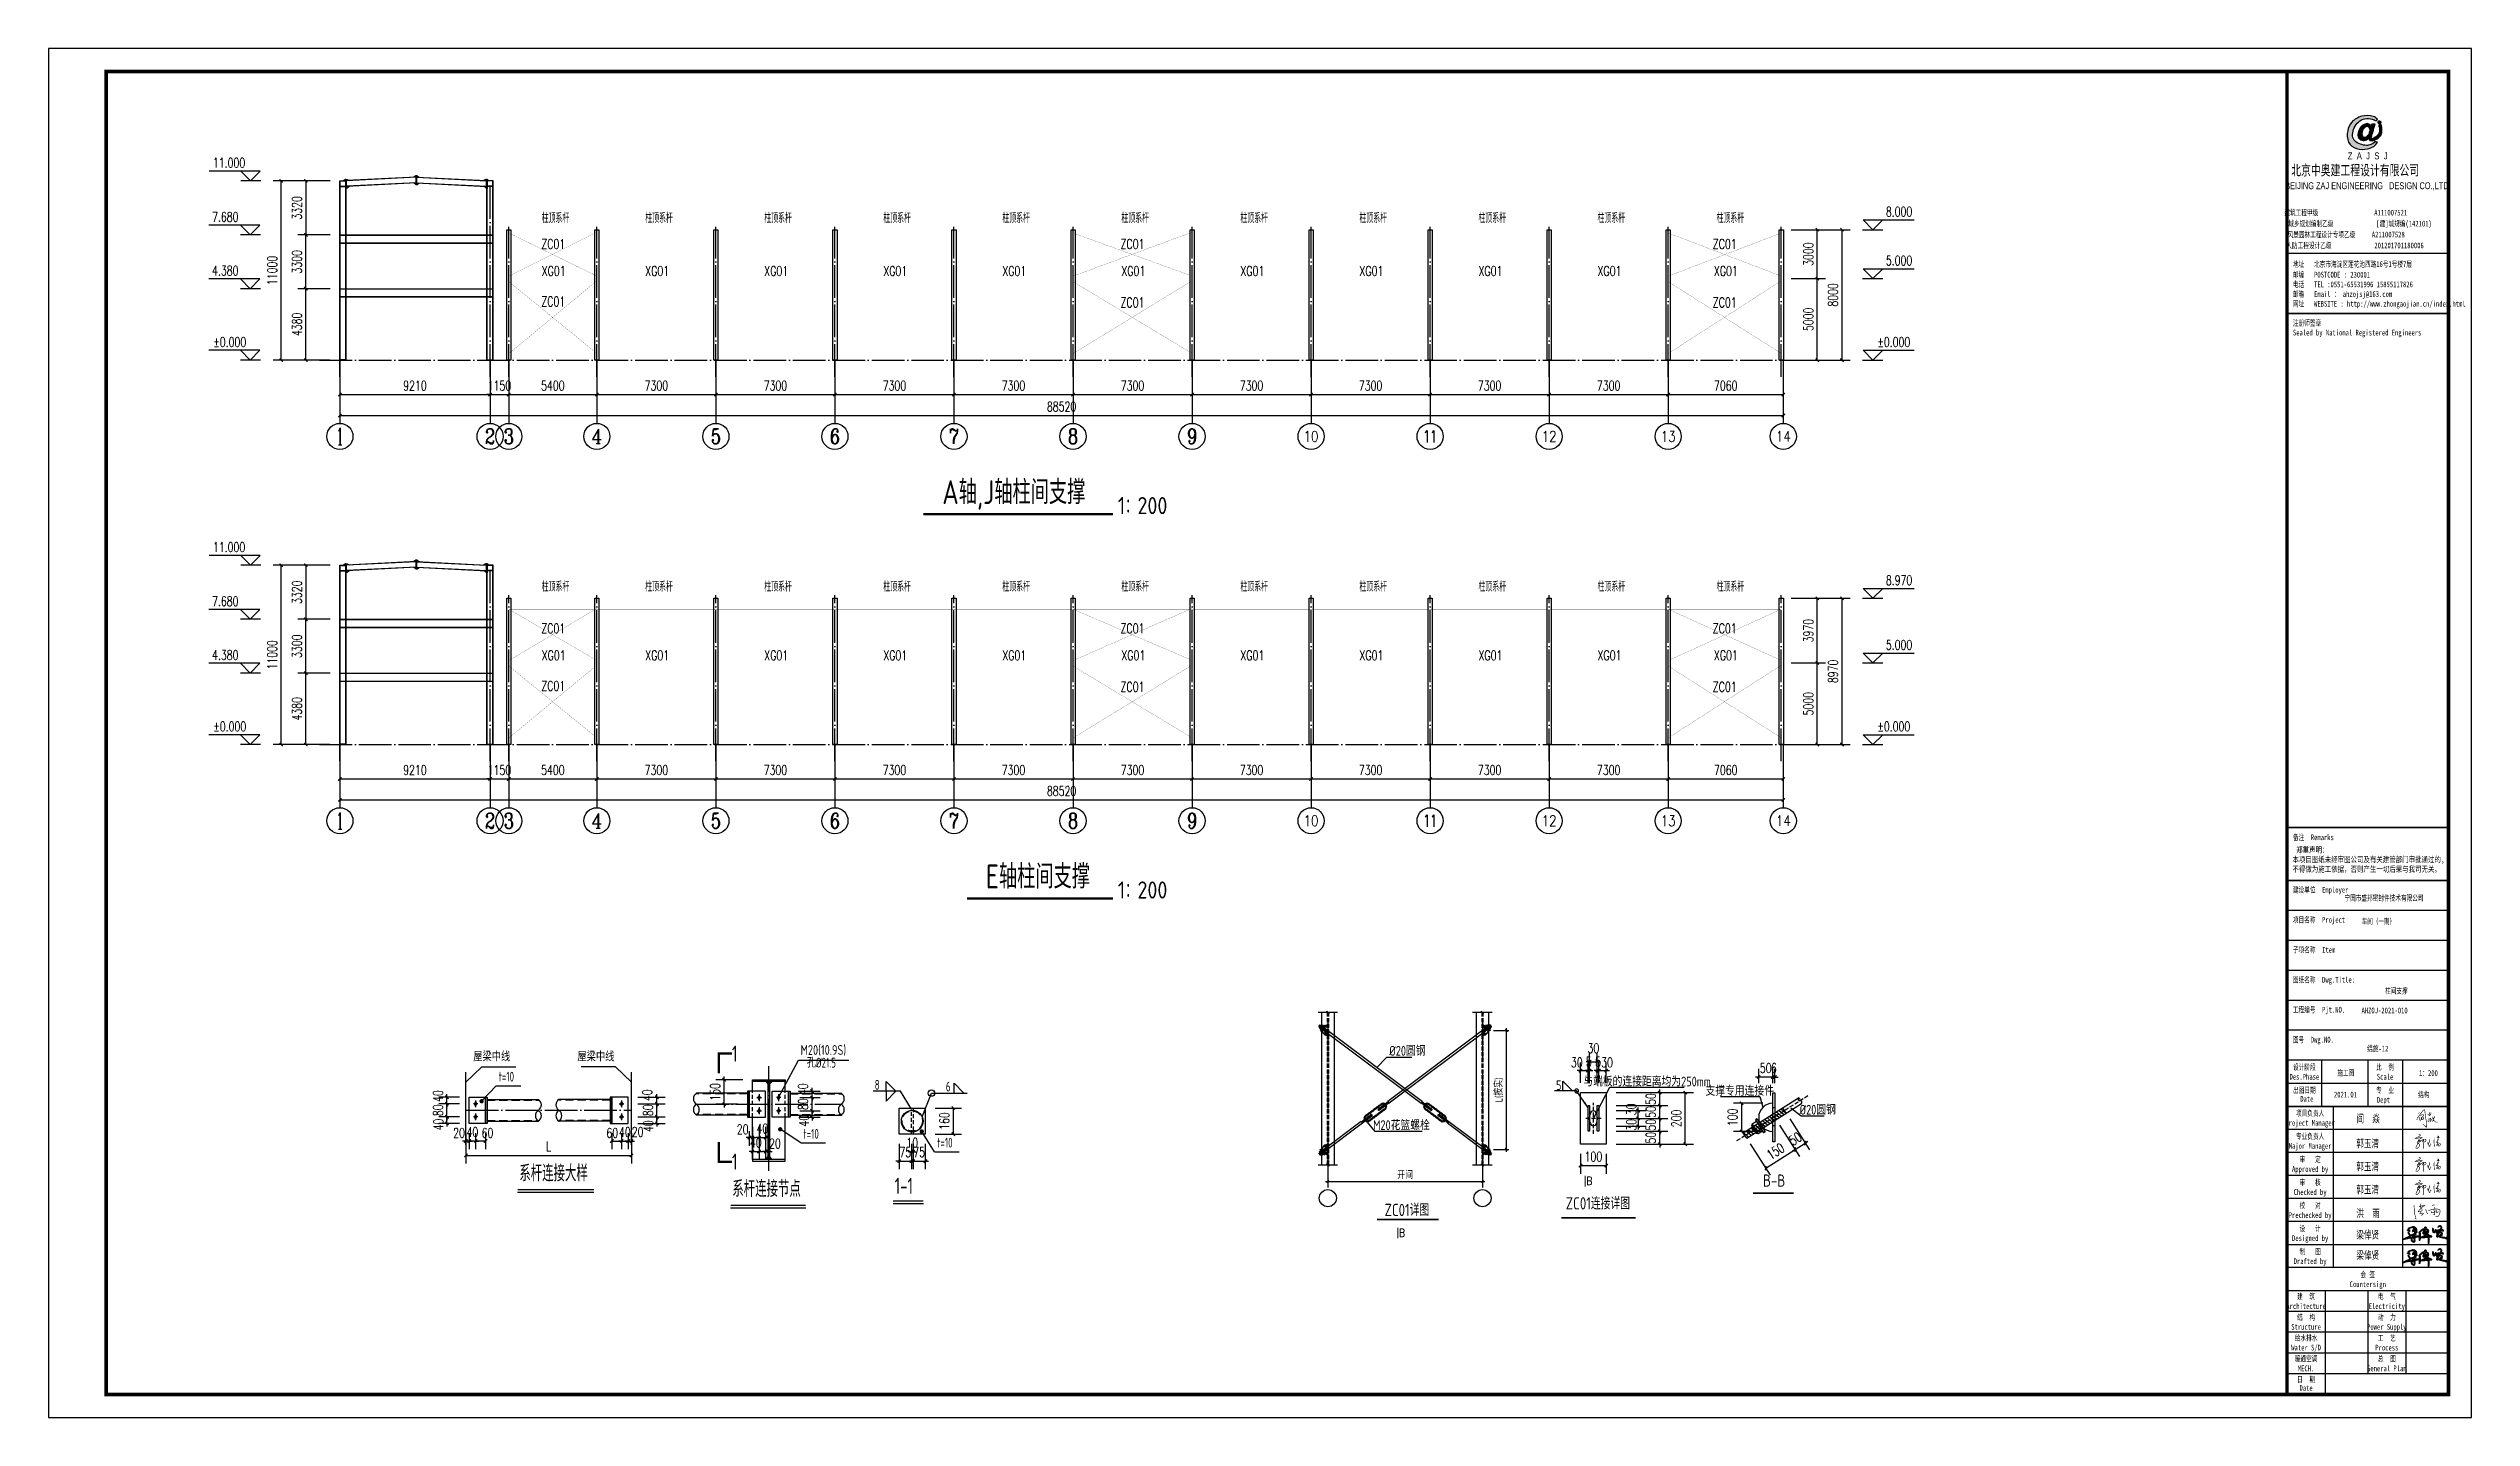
# Model space of a CAD drawing. Extents: x -89996 to 1006241, y -2176 to 440573.
# Drawn here: x 244654 to 393254, y -2176 to 81824 of the extents above; entities that cross this region are included whole.
import ezdxf
from ezdxf.enums import TextEntityAlignment as Align

# ---------------------------------------------------------------- set-up
doc = ezdxf.new("R2010")
doc.units = 0
doc.header["$LTSCALE"] = 1000
doc.header["$MEASUREMENT"] = 0
for name, pattern in [('ACAD_ISO04W100', [30.5, 24, -3, 0.5, -3]), ('DASH', [0.35, 0.25, -0.1]), ('DASHED', [0.75, 0.5, -0.25]), ('DOTE', [2.42, 2, -0.2, 0.02, -0.2])]:
    doc.linetypes.add(name, pattern=pattern)
for name, color, linetype in [('ADIM', 3, 'Continuous'), ('AXIS', 3, 'Continuous'), ('AXIS_TEXT', 7, 'Continuous'), ('BOLT', 251, 'Continuous'), ('BOLTFILL', 2, 'Continuous'), ('Boltx', 252, 'DASHED'), ('DIM', 146, 'Continuous'), ('DIM_SYMB', 3, 'Continuous'), ('DOTE', 1, 'DOTE'), ('GL', 150, 'Continuous'), ('GZ', 50, 'Continuous'), ('LAYER4', 4, 'Continuous'), ('MC', 132, 'Continuous'), ('NUM', 7, 'Continuous'), ('PUB_DIM', 3, 'Continuous'), ('PUB_TEXT', 7, 'Continuous'), ('PUB_TITLE', 4, 'Continuous'), ('PZ', 202, 'Continuous'), ('S', 2, 'Continuous'), ('SC', 3, 'Continuous'), ('STQM_PL_THIN', 2, 'Continuous'), ('TEXT', 7, 'Continuous'), ('THICK', 6, 'Continuous'), ('THIN', 7, 'Continuous'), ('WELD', 7, 'Continuous'), ('XG', 6, 'Continuous'), ('中线', 2, 'Continuous'), ('图框文字', 120, 'Continuous'), ('图签', 3, 'Continuous'), ('填充', 251, 'Continuous'), ('引出线', 3, 'Continuous'), ('支撑', 6, 'Continuous'), ('标注', 3, 'Continuous'), ('粗实线', 2, 'Continuous'), ('粗线', 5, 'Continuous')]:
    doc.layers.add(name, color=color, linetype=linetype)
doc.styles.add('_gyy_title_Arial', font='arial.ttf', dxfattribs={"width": 0.7})
doc.styles.add('_gyy_title_ST', font='', dxfattribs={"width": 0.8})
doc.styles.add('_TCH_AXIS', font='COMPLEX', dxfattribs={"bigfont": 'GBCBIG'})
doc.styles.add('_TCH_DIM', font='SIMPLEX', dxfattribs={"bigfont": 'GBCBIG'})
doc.styles.add('_TCH_DIM_T3', font='SIMPLEX', dxfattribs={"width": 0.705882, "bigfont": 'GBCBIG'})
doc.styles.add('C', font='tssdeng.shx', dxfattribs={"height": 3, "bigfont": 'tssdchn.shx'})
doc.styles.add('COMPLEX', font='COMPLEX')
doc.styles.add('HZ', font='txt.shx', dxfattribs={"width": 0.8, "bigfont": '000hztxt.shx'})
doc.styles.add('SIM-TSSC', font='simplex.shx', dxfattribs={"width": 0.8, "bigfont": 'tssdchn.shx'})
doc.styles.get("Standard").update_dxf_attribs({"font": 'gbenor.shx', "bigfont": 'gbcbig.shx'})
doc.styles.add('TSSD_Dimension', font='Tssdeng.shx', dxfattribs={"width": 0.8, "bigfont": 'hztxt.shx'})
doc.styles.add('TSSD_Label', font='tssdeng.shx', dxfattribs={"width": 0.7, "bigfont": 'hztxt.shx'})
doc.styles.add('TSSD_Norm', font='tssdeng.shx', dxfattribs={"bigfont": 'hztxt.shx'})
doc.styles.get('_gyy_title_ST').set_extended_font_data('SimSun')
doc.dimstyles.new('_TCH_ARCH&&200', dxfattribs={"dimtxt": 595, "dimasz": 200, "dimexe": 500, "dimexo": 600, "dimgap": 252.5, "dimtad": 1, "dimdec": 0, "dimzin": 0, "dimdsep": 46, "dimtxsty": '_TCH_DIM_T3', "dimblk": 'ARCHTICK', "dimcen": 0.09, "dimclrt": 7, "dimazin": 2, "dimtfac": 1, "dimtdec": 0, "dimtix": 1, "dimtmove": 2, "dimatfit": 3, "dimfxl": 0, "dimtolj": 1, "dimtzin": 0, "dimarcsym": 0})
doc.dimstyles.new('TCH-200-1', dxfattribs={"dimtxt": 595, "dimasz": 200, "dimexe": 500, "dimexo": 600, "dimgap": 252.5, "dimtad": 1, "dimdec": 0, "dimzin": 0, "dimdsep": 46, "dimtxsty": '_TCH_DIM_T3', "dimblk": 'ARCHTICK', "dimcen": 0.09, "dimclrd": 3, "dimclre": 3, "dimclrt": 7, "dimazin": 2, "dimtfac": 1, "dimtdec": 0, "dimtix": 1, "dimtmove": 2, "dimatfit": 3, "dimfxl": 0, "dimtolj": 1, "dimtzin": 0, "dimarcsym": 0})
doc.dimstyles.new('TSSD_100_150', dxfattribs={"dimtxt": 450, "dimasz": 150, "dimexe": 150, "dimexo": 375, "dimgap": 150, "dimtad": 1, "dimdec": 0, "dimzin": 0, "dimdsep": 46, "dimtxsty": 'TSSD_Dimension', "dimblk": 'ARCHTICK', "dimcen": 0, "dimdle": 150, "dimclrt": 7, "dimadec": 0, "dimazin": 0, "dimtfac": 1, "dimtdec": 0, "dimtix": 1, "dimtmove": 2, "dimatfit": 3, "dimfxl": 0, "dimtolj": 1, "dimtzin": 0, "dimarcsym": 0})
doc.dimstyles.new('TSSD_LEADER_STYLE_300.0', dxfattribs={"dimtxt": 0.18, "dimasz": 300, "dimexe": 0.18, "dimexo": 0.0625, "dimgap": 0.09, "dimtad": 0, "dimtih": 1, "dimtoh": 1, "dimdec": 4, "dimzin": 0, "dimdsep": 46, "dimtxsty": 'Standard', "dimcen": 0.09, "dimadec": 0, "dimazin": 0, "dimtfac": 1, "dimtdec": 4, "dimtofl": 0, "dimtmove": 0, "dimatfit": 3, "dimfxl": 0, "dimtolj": 1, "dimtzin": 0, "dimarcsym": 0})
doc.dimstyles.new('TSSD_LEADER_STYLE_400_0', dxfattribs={"dimtxt": 0.18, "dimasz": 400, "dimexe": 0.18, "dimexo": 0.0625, "dimgap": 0.09, "dimtad": 0, "dimtih": 1, "dimtoh": 1, "dimdec": 4, "dimzin": 0, "dimdsep": 46, "dimtxsty": 'Standard', "dimcen": 0.09, "dimadec": 0, "dimazin": 0, "dimtfac": 1, "dimtdec": 4, "dimtofl": 0, "dimtmove": 0, "dimatfit": 3, "dimfxl": 0, "dimtolj": 1, "dimtzin": 0, "dimarcsym": 0})
pattern_1 = [(145.40576, (121642.82, 106511.56), (-47.169183, -68.390333), []), (145.40576, (121601.97, 106504.06), (-47.169183, -68.390333), [])]
pattern_2 = [(34.59424, (534067.11, 106511.56), (47.169183, -68.390333), []), (34.59424, (534107.965, 106504.06), (47.169183, -68.390333), [])]

msp = doc.modelspace()

# ---------------------------------------------------------------- texts
at = {"layer": 'PUB_TEXT'}
for s, height, style, width, p in [('11.000', 595, '_TCH_DIM', 0.705882, (254740.45, 74512.23)), ('7.680', 595, '_TCH_DIM', 0.705882, (254688.04, 71192.16)), ('柱顶系杆', 600, '_TCH_DIM', 0.705882, (274902.43, 71115.91)), ('柱顶系杆', 600, '_TCH_DIM', 0.705882, (281252.43, 71115.91)), ('柱顶系杆', 600, '_TCH_DIM', 0.705882, (288552.43, 71115.91)), ('柱顶系杆', 600, '_TCH_DIM', 0.705882, (295852.43, 71115.91)), ('柱顶系杆', 600, '_TCH_DIM', 0.705882, (303152.43, 71115.91)), ('柱顶系杆', 600, '_TCH_DIM', 0.705882, (310452.43, 71115.91)), ('柱顶系杆', 600, '_TCH_DIM', 0.705882, (317752.43, 71115.91)), ('柱顶系杆', 600, '_TCH_DIM', 0.705882, (325052.43, 71115.91)), ('柱顶系杆', 600, '_TCH_DIM', 0.705882, (332352.43, 71115.91)), ('柱顶系杆', 600, '_TCH_DIM', 0.705882, (339652.43, 71115.91)), ('柱顶系杆', 600, '_TCH_DIM', 0.705882, (346952.43, 71115.91)), ('8.000', 595, '_TCH_DIM', 0.705882, (357336.76, 71512.23)), ('ZC01', 600, '_TCH_DIM', 0.705882, (274879.01, 69522.12)), ('ZC01', 600, '_TCH_DIM', 0.705882, (310400.91, 69522.12)), ('ZC01', 600, '_TCH_DIM', 0.705882, (346720.43, 69522.12)), ('4.380', 595, '_TCH_DIM', 0.705882, (254688.04, 67892.16)), ('XG01', 600, '_TCH_DIM', 0.705882, (274902.43, 67867.53)), ('XG01', 600, '_TCH_DIM', 0.705882, (281252.43, 67867.53)), ('XG01', 600, '_TCH_DIM', 0.705882, (288552.43, 67867.53)), ('XG01', 600, '_TCH_DIM', 0.705882, (295852.43, 67867.53)), ('XG01', 600, '_TCH_DIM', 0.705882, (303152.43, 67867.53)), ('XG01', 600, '_TCH_DIM', 0.705882, (310452.43, 67867.53)), ('XG01', 600, '_TCH_DIM', 0.705882, (317752.43, 67867.53)), ('XG01', 600, '_TCH_DIM', 0.705882, (325052.43, 67867.53)), ('XG01', 600, '_TCH_DIM', 0.705882, (332352.43, 67867.53)), ('XG01', 600, '_TCH_DIM', 0.705882, (339652.43, 67867.53)), ('XG01', 600, '_TCH_DIM', 0.705882, (346790.39, 67867.53)), ('5.000', 595, '_TCH_DIM', 0.705882, (357336.76, 68512.23)), ('ZC01', 600, '_TCH_DIM', 0.705882, (274879.01, 65997.01)), ('ZC01', 600, '_TCH_DIM', 0.705882, (310400.91, 65938.53)), ('ZC01', 600, '_TCH_DIM', 0.705882, (346720.43, 65938.53)), ('%%P0.000', 595, '_TCH_DIM', 0.705882, (254766.04, 63512.23)), ('%%P0.000', 595, '_TCH_DIM', 0.705882, (356816.76, 63512.23)), ('A轴,J轴柱间支撑', 1470, 'C', 0.8, (299469.77, 53865.85)), ('11.000', 595, '_TCH_DIM', 0.705882, (254740.45, 50929.06)), ('柱顶系杆', 600, '_TCH_DIM', 0.705882, (274902.43, 48502.73)), ('柱顶系杆', 600, '_TCH_DIM', 0.705882, (281252.43, 48502.73)), ('柱顶系杆', 600, '_TCH_DIM', 0.705882, (288552.43, 48502.73)), ('柱顶系杆', 600, '_TCH_DIM', 0.705882, (295852.43, 48502.73)), ('柱顶系杆', 600, '_TCH_DIM', 0.705882, (303152.43, 48502.73)), ('柱顶系杆', 600, '_TCH_DIM', 0.705882, (310452.43, 48502.73)), ('柱顶系杆', 600, '_TCH_DIM', 0.705882, (317752.43, 48502.73)), ('柱顶系杆', 600, '_TCH_DIM', 0.705882, (325052.43, 48502.73)), ('柱顶系杆', 600, '_TCH_DIM', 0.705882, (332352.43, 48502.73)), ('柱顶系杆', 600, '_TCH_DIM', 0.705882, (339652.43, 48502.73)), ('柱顶系杆', 600, '_TCH_DIM', 0.705882, (346952.43, 48502.73)), ('8.970', 595, '_TCH_DIM', 0.705882, (357336.76, 48899.06)), ('7.680', 595, '_TCH_DIM', 0.705882, (254688.04, 47608.98)), ('ZC01', 600, '_TCH_DIM', 0.705882, (274879.01, 45938.94)), ('ZC01', 600, '_TCH_DIM', 0.705882, (310400.91, 45938.94)), ('ZC01', 600, '_TCH_DIM', 0.705882, (346720.43, 45938.94)), ('4.380', 595, '_TCH_DIM', 0.705882, (254688.04, 44308.98)), ('XG01', 600, '_TCH_DIM', 0.705882, (274902.43, 44284.36)), ('XG01', 600, '_TCH_DIM', 0.705882, (281252.43, 44284.36)), ('XG01', 600, '_TCH_DIM', 0.705882, (288552.43, 44284.36)), ('XG01', 600, '_TCH_DIM', 0.705882, (295852.43, 44284.36)), ('XG01', 600, '_TCH_DIM', 0.705882, (303152.43, 44284.36)), ('XG01', 600, '_TCH_DIM', 0.705882, (310452.43, 44284.36)), ('XG01', 600, '_TCH_DIM', 0.705882, (317752.43, 44284.36)), ('XG01', 600, '_TCH_DIM', 0.705882, (325052.43, 44284.36)), ('XG01', 600, '_TCH_DIM', 0.705882, (332352.43, 44284.36)), ('XG01', 600, '_TCH_DIM', 0.705882, (339652.43, 44284.36)), ('XG01', 600, '_TCH_DIM', 0.705882, (346790.39, 44284.36)), ('5.000', 595, '_TCH_DIM', 0.705882, (357336.76, 44929.06)), ('ZC01', 600, '_TCH_DIM', 0.705882, (274879.01, 42413.83)), ('ZC01', 600, '_TCH_DIM', 0.705882, (310400.91, 42355.35)), ('ZC01', 600, '_TCH_DIM', 0.705882, (346720.43, 42355.35)), ('%%P0.000', 595, '_TCH_DIM', 0.705882, (254766.04, 39929.05)), ('%%P0.000', 595, '_TCH_DIM', 0.705882, (356816.76, 39929.05)), ('E轴柱间支撑', 1470, 'C', 0.8, (302138.02, 30282.67)), ('ZC01详图', 750, 'TSSD_Dimension', 0.8, (326593.1, 10186.88))]:
    msp.add_text(s, height=height, dxfattribs=dict(at, style=style, width=width)).set_placement(p)
for p in [(310234.21, 53250.12), (310234.21, 29666.94)]:
    msp.add_text('1：200', height=1050, dxfattribs=at).set_placement(p)
at = {"layer": 'PUB_TEXT', "linetype": 'ByBlock', "style": 'SIM-TSSC', "width": 0.8}
for p in [(339146.98, 12341.95), (327663.12, 9160.09)]:
    msp.add_text('B', height=500, dxfattribs=at).set_placement(p, align=Align.MIDDLE_CENTER)
at = {"layer": 'PUB_TEXT', "style": 'TSSD_Dimension', "width": 0.8}
for s, p in [('B-B', (349802.38, 11762.07, 67.38)), ('ZC01连接详图', (337704.99, 10363.93, 67.38))]:
    msp.add_text(s, height=750, dxfattribs=at).set_placement(p, align=Align.BOTTOM_LEFT)
at = {"layer": 'PUB_TITLE', "color": 6, "style": '_gyy_title_ST', "width": 0.7}
msp.add_text('柱间支撑', height=353.535, dxfattribs=at).set_placement((388643.88, 24017.86), align=Align.MIDDLE)
for s, p in [('结施-12', (387501.23, 20286.89)), ('1：200', (390612.73, 18783.49))]:
    msp.add_text(s, height=353.535, dxfattribs=at).set_placement(p, align=Align.CENTER)
at = {"layer": 'TEXT', "style": 'TSSD_Label', "width": 0.7}
for s, p in [('屋梁中线', (272974.33, 19492.09)), ('屋梁中线', (279362.12, 19492.09)), ('孔%%c21.5', (292950.11, 19118.05))]:
    msp.add_text(s, height=600, dxfattribs=at).set_placement(p, align=Align.BOTTOM_RIGHT)
for p in [(286739.53, 20151.56), (286739.53, 13521.71)]:
    msp.add_text('1', height=1000, dxfattribs=at).set_placement(p, align=Align.MIDDLE_CENTER)
for s, height, p in [('t=10', 600, (272257.55, 18260.93)), ('t=10', 600, (290947.7, 14750.37)), ('t=10', 600, (299153.28, 14210.09)), ('系杆连接大样', 1000, (273531.3, 12012.19)), ('系杆连接节点', 1000, (286593.88, 11057.92)), ('1-1', 1000, (296550.35, 11238.13))]:
    msp.add_text(s, height=height, dxfattribs=at).set_placement(p, align=Align.BOTTOM_LEFT)
for s, p in [('8', (295324.83, 17939.33)), ('6', (299690.44, 17832.06))]:
    msp.add_text(s, height=600, dxfattribs=at).set_placement(p)
at = {"layer": 'THIN', "style": 'TSSD_Norm', "width": 0.8}
msp.add_text('M20(10.9S)', height=600, dxfattribs=at).set_placement((293573.72, 19896.75), align=Align.BOTTOM_RIGHT)
for s, p in [('%%C20圆钢', (326884.38, 20023.7)), ('5', (337110.68, 17916.31))]:
    msp.add_text(s, height=600, dxfattribs=at).set_placement(p)
for s, p in [('与端板的连接距离均为250mm', (342690.15, 18485.27, -134.76)), ('支撑专用连接件', (348375.26, 17907.63, -67.38))]:
    msp.add_text(s, height=600, dxfattribs=at).set_placement(p, align=Align.MIDDLE)
msp.add_text('%%C20圆钢', height=600, dxfattribs=at).set_placement((354270.86, 16409.18, -67.38), align=Align.RIGHT)
msp.add_text('M20花篮螺栓', height=600, dxfattribs=at).set_placement((327630.78, 15762.72), align=Align.MIDDLE_CENTER)

# ---------------------------------------------------------------- blocks, each defined once
blk = doc.blocks.new('_ArchTick')
at = {"color": 0, "linetype": 'ByBlock', "const_width": 0.4}
blk.add_lwpolyline([(-0.5, -0.5), (0.5, 0.5)], dxfattribs=at)
blk = doc.blocks.new('*D686')
at = {"color": 3, "lineweight": -2, "transparency": 16777216}
for p, q in [((261938, 67082), (259940, 67082)), ((260440, 62702), (260440, 67082)), ((261901, 62702), (259940, 62702))]:
    blk.add_line(p, q, dxfattribs=at)
at = {"layer": 'Defpoints', "color": 0, "transparency": 16777216}
for p in [(260440, 67082), (262538, 67082), (262501, 62702)]:
    blk.add_point(p, dxfattribs=at)
at = {"color": 3, "lineweight": -2, "transparency": 16777216, "xscale": 200, "yscale": 200, "zscale": 200}
for p, rotation in [((260440, 67082), 90), ((260440, 62702), 270)]:
    blk.add_blockref('_ArchTick', p, dxfattribs=dict(at, rotation=rotation))
at = {"color": 7, "transparency": 16777216, "insert": (259890, 64892), "char_height": 595, "attachment_point": 5, "rotation": 90, "style": '_TCH_DIM_T3'}
blk.add_mtext('\\A1;4380', dxfattribs=at)
blk = doc.blocks.new('*D687')
at = {"color": 3, "lineweight": -2, "transparency": 16777216}
for p, q in [((261938, 70382), (259940, 70382)), ((260440, 67082), (260440, 70382)), ((261938, 67082), (259940, 67082))]:
    blk.add_line(p, q, dxfattribs=at)
at = {"layer": 'Defpoints', "color": 0, "transparency": 16777216}
for p in [(260440, 70382), (262538, 70382, 2), (262538, 67082)]:
    blk.add_point(p, dxfattribs=at)
at = {"color": 3, "lineweight": -2, "transparency": 16777216, "xscale": 200, "yscale": 200, "zscale": 200}
for p, rotation in [((260440, 70382), 90), ((260440, 67082), 270)]:
    blk.add_blockref('_ArchTick', p, dxfattribs=dict(at, rotation=rotation))
at = {"color": 7, "transparency": 16777216, "insert": (259890, 68732), "char_height": 595, "attachment_point": 5, "rotation": 90, "style": '_TCH_DIM_T3'}
blk.add_mtext('\\A1;3300', dxfattribs=at)
blk = doc.blocks.new('*D688')
at = {"color": 3, "lineweight": -2, "transparency": 16777216}
for p, q in [((261926, 73702), (258426, 73702)), ((258926, 62702), (258926, 73702)), ((261901, 62702), (258426, 62702))]:
    blk.add_line(p, q, dxfattribs=at)
at = {"layer": 'Defpoints', "color": 0, "transparency": 16777216}
for p in [(258926, 73702), (262526, 73702), (262501, 62702)]:
    blk.add_point(p, dxfattribs=at)
at = {"color": 3, "lineweight": -2, "transparency": 16777216, "xscale": 200, "yscale": 200, "zscale": 200}
for p, rotation in [((258926, 73702), 90), ((258926, 62702), 270)]:
    blk.add_blockref('_ArchTick', p, dxfattribs=dict(at, rotation=rotation))
at = {"color": 7, "transparency": 16777216, "insert": (258376, 68202), "char_height": 595, "attachment_point": 5, "rotation": 90, "style": '_TCH_DIM_T3'}
blk.add_mtext('\\A1;11000', dxfattribs=at)
blk = doc.blocks.new('*D689')
at = {"color": 3, "lineweight": -2, "transparency": 16777216}
for p, q in [((261938, 73702), (259940, 73702)), ((260440, 73702), (260440, 70382)), ((261938, 70382), (259940, 70382))]:
    blk.add_line(p, q, dxfattribs=at)
at = {"layer": 'Defpoints', "color": 0, "transparency": 16777216}
for p in [(262538, 73702), (260440, 70382), (262538, 70382, 2)]:
    blk.add_point(p, dxfattribs=at)
at = {"color": 3, "lineweight": -2, "transparency": 16777216, "xscale": 200, "yscale": 200, "zscale": 200}
for p, rotation in [((260440, 73702), 90), ((260440, 70382), 270)]:
    blk.add_blockref('_ArchTick', p, dxfattribs=dict(at, rotation=rotation))
at = {"color": 7, "transparency": 16777216, "insert": (259890, 72042), "char_height": 595, "attachment_point": 5, "rotation": 90, "style": '_TCH_DIM_T3'}
blk.add_mtext('\\A1;3320', dxfattribs=at)
blk = doc.blocks.new('*D690')
at = {"color": 3, "lineweight": -2, "transparency": 16777216}
for p, q in [((351521, 67702), (353633, 67702)), ((353133, 62702), (353133, 67702)), ((351672, 62702), (353633, 62702))]:
    blk.add_line(p, q, dxfattribs=at)
at = {"layer": 'Defpoints', "color": 0, "transparency": 16777216}
for p in [(350921, 67702), (353133, 67702), (351072, 62702)]:
    blk.add_point(p, dxfattribs=at)
at = {"color": 3, "lineweight": -2, "transparency": 16777216, "xscale": 200, "yscale": 200, "zscale": 200}
for p, rotation in [((353133, 67702), 90), ((353133, 62702), 270)]:
    blk.add_blockref('_ArchTick', p, dxfattribs=dict(at, rotation=rotation))
at = {"color": 7, "transparency": 16777216, "insert": (352583, 65202), "char_height": 595, "attachment_point": 5, "rotation": 90, "style": '_TCH_DIM_T3'}
blk.add_mtext('\\A1;5000', dxfattribs=at)
blk = doc.blocks.new('*D691')
at = {"color": 3, "lineweight": -2, "transparency": 16777216}
for p, q in [((351521, 70702), (353633, 70702)), ((353133, 67702), (353133, 70702)), ((351521, 67702), (353633, 67702))]:
    blk.add_line(p, q, dxfattribs=at)
at = {"layer": 'Defpoints', "color": 0, "transparency": 16777216}
for p in [(350921, 70702), (353133, 70702), (350921, 67702)]:
    blk.add_point(p, dxfattribs=at)
at = {"color": 3, "lineweight": -2, "transparency": 16777216, "xscale": 200, "yscale": 200, "zscale": 200}
for p, rotation in [((353133, 70702), 90), ((353133, 67702), 270)]:
    blk.add_blockref('_ArchTick', p, dxfattribs=dict(at, rotation=rotation))
at = {"color": 7, "transparency": 16777216, "insert": (352583, 69202), "char_height": 595, "attachment_point": 5, "rotation": 90, "style": '_TCH_DIM_T3'}
blk.add_mtext('\\A1;3000', dxfattribs=at)
blk = doc.blocks.new('*D692')
at = {"color": 3, "lineweight": -2, "transparency": 16777216}
for p, q in [((351521, 70702), (355147, 70702)), ((354647, 62702), (354647, 70702)), ((351672, 62702), (355147, 62702))]:
    blk.add_line(p, q, dxfattribs=at)
at = {"layer": 'Defpoints', "color": 0, "transparency": 16777216}
for p in [(350921, 70702), (354647, 70702), (351072, 62702)]:
    blk.add_point(p, dxfattribs=at)
at = {"color": 3, "lineweight": -2, "transparency": 16777216, "xscale": 200, "yscale": 200, "zscale": 200}
for p, rotation in [((354647, 70702), 90), ((354647, 62702), 270)]:
    blk.add_blockref('_ArchTick', p, dxfattribs=dict(at, rotation=rotation))
at = {"color": 7, "transparency": 16777216, "insert": (354097, 66702), "char_height": 595, "attachment_point": 5, "rotation": 90, "style": '_TCH_DIM_T3'}
blk.add_mtext('\\A1;8000', dxfattribs=at)
blk = doc.blocks.new('*D697')
at = {"color": 3, "lineweight": -2, "transparency": 16777216}
for p, q in [((261938, 43499), (259940, 43499)), ((260440, 39119), (260440, 43499)), ((261901, 39119), (259940, 39119))]:
    blk.add_line(p, q, dxfattribs=at)
at = {"layer": 'Defpoints', "color": 0, "transparency": 16777216}
for p in [(260440, 43499), (262538, 43499), (262501, 39119)]:
    blk.add_point(p, dxfattribs=at)
at = {"color": 3, "lineweight": -2, "transparency": 16777216, "xscale": 200, "yscale": 200, "zscale": 200}
for p, rotation in [((260440, 43499), 90), ((260440, 39119), 270)]:
    blk.add_blockref('_ArchTick', p, dxfattribs=dict(at, rotation=rotation))
at = {"color": 7, "transparency": 16777216, "insert": (259890, 41309), "char_height": 595, "attachment_point": 5, "rotation": 90, "style": '_TCH_DIM_T3'}
blk.add_mtext('\\A1;4380', dxfattribs=at)
blk = doc.blocks.new('*D698')
at = {"color": 3, "lineweight": -2, "transparency": 16777216}
for p, q in [((261938, 46799), (259940, 46799)), ((260440, 43499), (260440, 46799)), ((261938, 43499), (259940, 43499))]:
    blk.add_line(p, q, dxfattribs=at)
at = {"layer": 'Defpoints', "color": 0, "transparency": 16777216}
for p in [(260440, 46799), (262538, 46799, 2), (262538, 43499)]:
    blk.add_point(p, dxfattribs=at)
at = {"color": 3, "lineweight": -2, "transparency": 16777216, "xscale": 200, "yscale": 200, "zscale": 200}
for p, rotation in [((260440, 46799), 90), ((260440, 43499), 270)]:
    blk.add_blockref('_ArchTick', p, dxfattribs=dict(at, rotation=rotation))
at = {"color": 7, "transparency": 16777216, "insert": (259890, 45149), "char_height": 595, "attachment_point": 5, "rotation": 90, "style": '_TCH_DIM_T3'}
blk.add_mtext('\\A1;3300', dxfattribs=at)
blk = doc.blocks.new('*D699')
at = {"color": 3, "lineweight": -2, "transparency": 16777216}
for p, q in [((261926, 50119), (258426, 50119)), ((258926, 39119), (258926, 50119)), ((261901, 39119), (258426, 39119))]:
    blk.add_line(p, q, dxfattribs=at)
at = {"layer": 'Defpoints', "color": 0, "transparency": 16777216}
for p in [(258926, 50119), (262526, 50119), (262501, 39119)]:
    blk.add_point(p, dxfattribs=at)
at = {"color": 3, "lineweight": -2, "transparency": 16777216, "xscale": 200, "yscale": 200, "zscale": 200}
for p, rotation in [((258926, 50119), 90), ((258926, 39119), 270)]:
    blk.add_blockref('_ArchTick', p, dxfattribs=dict(at, rotation=rotation))
at = {"color": 7, "transparency": 16777216, "insert": (258376, 44619), "char_height": 595, "attachment_point": 5, "rotation": 90, "style": '_TCH_DIM_T3'}
blk.add_mtext('\\A1;11000', dxfattribs=at)
blk = doc.blocks.new('*D693')
at = {"color": 3, "lineweight": -2, "transparency": 16777216}
for p, q in [((261938, 50119), (259940, 50119)), ((260440, 50119), (260440, 46799)), ((261938, 46799), (259940, 46799))]:
    blk.add_line(p, q, dxfattribs=at)
at = {"layer": 'Defpoints', "color": 0, "transparency": 16777216}
for p in [(262538, 50119), (260440, 46799), (262538, 46799, 2)]:
    blk.add_point(p, dxfattribs=at)
at = {"color": 3, "lineweight": -2, "transparency": 16777216, "xscale": 200, "yscale": 200, "zscale": 200}
for p, rotation in [((260440, 50119), 90), ((260440, 46799), 270)]:
    blk.add_blockref('_ArchTick', p, dxfattribs=dict(at, rotation=rotation))
at = {"color": 7, "transparency": 16777216, "insert": (259890, 48459), "char_height": 595, "attachment_point": 5, "rotation": 90, "style": '_TCH_DIM_T3'}
blk.add_mtext('\\A1;3320', dxfattribs=at)
blk = doc.blocks.new('*D694')
at = {"color": 3, "lineweight": -2, "transparency": 16777216}
for p, q in [((351521, 44119), (353633, 44119)), ((353133, 39119), (353133, 44119)), ((351672, 39119), (353633, 39119))]:
    blk.add_line(p, q, dxfattribs=at)
at = {"layer": 'Defpoints', "color": 0, "transparency": 16777216}
for p in [(350921, 44119), (353133, 44119), (351072, 39119)]:
    blk.add_point(p, dxfattribs=at)
at = {"color": 3, "lineweight": -2, "transparency": 16777216, "xscale": 200, "yscale": 200, "zscale": 200}
for p, rotation in [((353133, 44119), 90), ((353133, 39119), 270)]:
    blk.add_blockref('_ArchTick', p, dxfattribs=dict(at, rotation=rotation))
at = {"color": 7, "transparency": 16777216, "insert": (352583, 41619), "char_height": 595, "attachment_point": 5, "rotation": 90, "style": '_TCH_DIM_T3'}
blk.add_mtext('\\A1;5000', dxfattribs=at)
blk = doc.blocks.new('*D695')
at = {"color": 3, "lineweight": -2, "transparency": 16777216}
for p, q in [((351521, 48089), (353633, 48089)), ((353133, 44119), (353133, 48089)), ((351521, 44119), (353633, 44119))]:
    blk.add_line(p, q, dxfattribs=at)
at = {"layer": 'Defpoints', "color": 0, "transparency": 16777216}
for p in [(350921, 48089), (353133, 48089), (350921, 44119)]:
    blk.add_point(p, dxfattribs=at)
at = {"color": 3, "lineweight": -2, "transparency": 16777216, "xscale": 200, "yscale": 200, "zscale": 200}
for p, rotation in [((353133, 48089), 90), ((353133, 44119), 270)]:
    blk.add_blockref('_ArchTick', p, dxfattribs=dict(at, rotation=rotation))
at = {"color": 7, "transparency": 16777216, "insert": (352583, 46104), "char_height": 595, "attachment_point": 5, "rotation": 90, "style": '_TCH_DIM_T3'}
blk.add_mtext('\\A1;3970', dxfattribs=at)
blk = doc.blocks.new('*D696')
at = {"color": 3, "lineweight": -2, "transparency": 16777216}
for p, q in [((351521, 48089), (355147, 48089)), ((354647, 39119), (354647, 48089)), ((351672, 39119), (355147, 39119))]:
    blk.add_line(p, q, dxfattribs=at)
at = {"layer": 'Defpoints', "color": 0, "transparency": 16777216}
for p in [(350921, 48089), (354647, 48089), (351072, 39119)]:
    blk.add_point(p, dxfattribs=at)
at = {"color": 3, "lineweight": -2, "transparency": 16777216, "xscale": 200, "yscale": 200, "zscale": 200}
for p, rotation in [((354647, 48089), 90), ((354647, 39119), 270)]:
    blk.add_blockref('_ArchTick', p, dxfattribs=dict(at, rotation=rotation))
at = {"color": 7, "transparency": 16777216, "insert": (354097, 43604), "char_height": 595, "attachment_point": 5, "rotation": 90, "style": '_TCH_DIM_T3'}
blk.add_mtext('\\A1;8970', dxfattribs=at)
blk = doc.blocks.new('*D700')
at = {"layer": 'Defpoints', "color": 0, "transparency": 16777216}
for p in [(332894, 21566), (332894, 14280), (334060, 14280)]:
    blk.add_point(p, dxfattribs=at)
at = {"layer": 'DIM', "color": 0, "lineweight": -2, "transparency": 16777216}
for p, q in [((333269, 21566), (334210, 21566)), ((334060, 21716), (334060, 14130)), ((333269, 14280), (334210, 14280))]:
    blk.add_line(p, q, dxfattribs=at)
at = {"layer": 'DIM', "color": 0, "lineweight": -2, "transparency": 16777216, "xscale": 150, "yscale": 150, "zscale": 150}
for p, rotation in [((334060, 21566), 90), ((334060, 14280), 270)]:
    blk.add_blockref('_ArchTick', p, dxfattribs=dict(at, rotation=rotation))
at = {"layer": 'DIM', "color": 7, "transparency": 16777216, "insert": (333624, 17923), "char_height": 450, "attachment_point": 5, "rotation": 90, "style": 'TSSD_Dimension'}
blk.add_mtext('\\A1;L(按实)', dxfattribs=at)
blk = doc.blocks.new('*D714')
at = {"layer": 'Defpoints', "color": 0, "transparency": 16777216}
for p in [(323114, 13823), (332596, 13823), (332596, 12311)]:
    blk.add_point(p, dxfattribs=at)
at = {"layer": 'DIM', "color": 0, "lineweight": -2, "transparency": 16777216}
for p, q in [((323114, 13448), (323114, 12161)), ((332596, 13448), (332596, 12161)), ((322964, 12311), (332746, 12311))]:
    blk.add_line(p, q, dxfattribs=at)
at = {"layer": 'DIM', "color": 0, "lineweight": -2, "transparency": 16777216, "xscale": 150, "yscale": 150, "zscale": 150, "rotation": 180}
blk.add_blockref('_ArchTick', (323114, 12311), dxfattribs=at)
at = {"layer": 'DIM', "color": 0, "lineweight": -2, "transparency": 16777216, "xscale": 150, "yscale": 150, "zscale": 150}
blk.add_blockref('_ArchTick', (332596, 12311), dxfattribs=at)
at = {"layer": 'DIM', "color": 7, "transparency": 16777216, "insert": (327855, 12686), "char_height": 450, "attachment_point": 5, "style": 'TSSD_Dimension'}
blk.add_mtext('\\A1;开间', dxfattribs=at)
blk = doc.blocks.new('*D701')
at = {"layer": 'AXIS', "color": 3, "lineweight": -2, "transparency": 16777216}
for p, q in [((343471, 16179), (343471, 16379)), ((340792, 16179), (343971, 16179)), ((340792, 15388), (343971, 15388)), ((343471, 15388), (343471, 16179)), ((343471, 15388), (343471, 15188))]:
    blk.add_line(p, q, dxfattribs=at)
at = {"layer": 'Defpoints', "color": 0, "transparency": 16777216}
for p in [(340192, 16179), (340192, 15388), (343471, 16179)]:
    blk.add_point(p, dxfattribs=at)
at = {"layer": 'AXIS', "color": 3, "lineweight": -2, "transparency": 16777216, "xscale": 200, "yscale": 200, "zscale": 200}
for p, rotation in [((343471, 16179), 270), ((343471, 15388), 90)]:
    blk.add_blockref('_ArchTick', p, dxfattribs=dict(at, rotation=rotation))
at = {"layer": 'AXIS', "color": 7, "transparency": 16777216, "insert": (342921, 15784), "char_height": 595, "attachment_point": 5, "rotation": 90, "style": '_TCH_DIM_T3'}
blk.add_mtext('\\A1;50', dxfattribs=at)
blk = doc.blocks.new('*D702')
at = {"layer": 'AXIS', "color": 3, "lineweight": -2, "transparency": 16777216}
for p, q in [((340792, 16969), (343971, 16969)), ((343471, 16969), (343471, 17169)), ((343471, 16179), (343471, 16969)), ((340792, 16179), (343971, 16179)), ((343471, 16179), (343471, 15979))]:
    blk.add_line(p, q, dxfattribs=at)
at = {"layer": 'Defpoints', "color": 0, "transparency": 16777216}
for p in [(340192, 16969), (343471, 16969), (340192, 16179)]:
    blk.add_point(p, dxfattribs=at)
at = {"layer": 'AXIS', "color": 3, "lineweight": -2, "transparency": 16777216, "xscale": 200, "yscale": 200, "zscale": 200}
for p, rotation in [((343471, 16969), 270), ((343471, 16179), 90)]:
    blk.add_blockref('_ArchTick', p, dxfattribs=dict(at, rotation=rotation))
at = {"layer": 'AXIS', "color": 7, "transparency": 16777216, "insert": (342921, 16574), "char_height": 595, "attachment_point": 5, "rotation": 90, "style": '_TCH_DIM_T3'}
blk.add_mtext('\\A1;50', dxfattribs=at)
blk = doc.blocks.new('*D703')
at = {"layer": 'AXIS', "color": 3, "lineweight": -2, "transparency": 16777216}
for p, q in [((343471, 17760), (343471, 17960)), ((340792, 17760), (343971, 17760)), ((340792, 16969), (343971, 16969)), ((343471, 16969), (343471, 17760)), ((343471, 16969), (343471, 16769))]:
    blk.add_line(p, q, dxfattribs=at)
at = {"layer": 'Defpoints', "color": 0, "transparency": 16777216}
for p in [(340192, 17760), (340192, 16969), (343471, 17760)]:
    blk.add_point(p, dxfattribs=at)
at = {"layer": 'AXIS', "color": 3, "lineweight": -2, "transparency": 16777216, "xscale": 200, "yscale": 200, "zscale": 200}
for p, rotation in [((343471, 17760), 270), ((343471, 16969), 90)]:
    blk.add_blockref('_ArchTick', p, dxfattribs=dict(at, rotation=rotation))
at = {"layer": 'AXIS', "color": 7, "transparency": 16777216, "insert": (342921, 17364), "char_height": 595, "attachment_point": 5, "rotation": 90, "style": '_TCH_DIM_T3'}
blk.add_mtext('\\A1;50', dxfattribs=at)
blk = doc.blocks.new('*D704')
at = {"layer": 'AXIS', "color": 3, "lineweight": -2, "transparency": 16777216}
for p, q in [((342146, 16179), (342146, 16379)), ((340792, 16179), (342646, 16179)), ((340792, 15705), (342646, 15705)), ((342146, 16179), (342146, 15705)), ((342146, 15705), (342146, 15505))]:
    blk.add_line(p, q, dxfattribs=at)
at = {"layer": 'Defpoints', "color": 0, "transparency": 16777216}
for p in [(340192, 16179), (340192, 15705), (342146, 15705)]:
    blk.add_point(p, dxfattribs=at)
at = {"layer": 'AXIS', "color": 3, "lineweight": -2, "transparency": 16777216, "xscale": 200, "yscale": 200, "zscale": 200}
for p, rotation in [((342146, 16179), 270), ((342146, 15705), 90)]:
    blk.add_blockref('_ArchTick', p, dxfattribs=dict(at, rotation=rotation))
at = {"layer": 'AXIS', "color": 7, "transparency": 16777216, "insert": (341725, 15782), "char_height": 595, "attachment_point": 5, "rotation": 90, "style": '_TCH_DIM_T3'}
blk.add_mtext('\\A1;30', dxfattribs=at)
blk = doc.blocks.new('*D705')
at = {"layer": 'AXIS', "color": 3, "lineweight": -2, "transparency": 16777216}
for p, q in [((340792, 16653), (342646, 16653)), ((342146, 16653), (342146, 16853)), ((342146, 16179), (342146, 16653)), ((340792, 16179), (342646, 16179)), ((342146, 16179), (342146, 15979))]:
    blk.add_line(p, q, dxfattribs=at)
at = {"layer": 'Defpoints', "color": 0, "transparency": 16777216}
for p in [(340192, 16653), (342146, 16653), (340192, 16179)]:
    blk.add_point(p, dxfattribs=at)
at = {"layer": 'AXIS', "color": 3, "lineweight": -2, "transparency": 16777216, "xscale": 200, "yscale": 200, "zscale": 200}
for p, rotation in [((342146, 16653), 270), ((342146, 16179), 90)]:
    blk.add_blockref('_ArchTick', p, dxfattribs=dict(at, rotation=rotation))
at = {"layer": 'AXIS', "color": 7, "transparency": 16777216, "insert": (341725, 16733), "char_height": 595, "attachment_point": 5, "rotation": 90, "style": '_TCH_DIM_T3'}
blk.add_mtext('\\A1;30', dxfattribs=at)
blk = doc.blocks.new('*D706')
at = {"layer": 'AXIS', "color": 3, "lineweight": -2, "transparency": 16777216}
for p, q in [((340792, 15388), (343971, 15388)), ((343471, 15388), (343471, 15588)), ((343471, 14598), (343471, 15388)), ((340792, 14598), (343971, 14598)), ((343471, 14598), (343471, 14398))]:
    blk.add_line(p, q, dxfattribs=at)
at = {"layer": 'Defpoints', "color": 0, "transparency": 16777216}
for p in [(340192, 15388), (343471, 15388), (340192, 14598)]:
    blk.add_point(p, dxfattribs=at)
at = {"layer": 'AXIS', "color": 3, "lineweight": -2, "transparency": 16777216, "xscale": 200, "yscale": 200, "zscale": 200}
for p, rotation in [((343471, 15388), 270), ((343471, 14598), 90)]:
    blk.add_blockref('_ArchTick', p, dxfattribs=dict(at, rotation=rotation))
at = {"layer": 'AXIS', "color": 7, "transparency": 16777216, "insert": (342921, 14993), "char_height": 595, "attachment_point": 5, "rotation": 90, "style": '_TCH_DIM_T3'}
blk.add_mtext('\\A1;50', dxfattribs=at)
blk = doc.blocks.new('*D707')
at = {"layer": 'AXIS', "color": 3, "lineweight": -2, "transparency": 16777216}
for p, q in [((340792, 17760), (345537, 17760)), ((345037, 14598), (345037, 17760)), ((340792, 14598), (345537, 14598))]:
    blk.add_line(p, q, dxfattribs=at)
at = {"layer": 'Defpoints', "color": 0, "transparency": 16777216}
for p in [(340192, 17760), (345037, 17760), (340192, 14598)]:
    blk.add_point(p, dxfattribs=at)
at = {"layer": 'AXIS', "color": 3, "lineweight": -2, "transparency": 16777216, "xscale": 200, "yscale": 200, "zscale": 200}
for p, rotation in [((345037, 17760), 90), ((345037, 14598), 270)]:
    blk.add_blockref('_ArchTick', p, dxfattribs=dict(at, rotation=rotation))
at = {"layer": 'AXIS', "color": 7, "transparency": 16777216, "insert": (344487, 16179), "char_height": 595, "attachment_point": 5, "rotation": 90, "style": '_TCH_DIM_T3'}
blk.add_mtext('\\A1;200', dxfattribs=at)
blk = doc.blocks.new('*D708')
at = {"layer": 'AXIS', "color": 3, "lineweight": -2, "transparency": 16777216}
for p, q in [((338611, 13998), (338611, 12782)), ((340192, 13998), (340192, 12782)), ((338611, 13282), (340192, 13282))]:
    blk.add_line(p, q, dxfattribs=at)
at = {"layer": 'Defpoints', "color": 0, "transparency": 16777216}
for p in [(338611, 14598), (340192, 14598), (340192, 13282)]:
    blk.add_point(p, dxfattribs=at)
at = {"layer": 'AXIS', "color": 3, "lineweight": -2, "transparency": 16777216, "xscale": 200, "yscale": 200, "zscale": 200, "rotation": 180}
blk.add_blockref('_ArchTick', (338611, 13282), dxfattribs=at)
at = {"layer": 'AXIS', "color": 3, "lineweight": -2, "transparency": 16777216, "xscale": 200, "yscale": 200, "zscale": 200}
blk.add_blockref('_ArchTick', (340192, 13282), dxfattribs=at)
at = {"layer": 'AXIS', "color": 7, "transparency": 16777216, "insert": (339402, 13832), "char_height": 595, "attachment_point": 5, "style": '_TCH_DIM_T3'}
blk.add_mtext('\\A1;100', dxfattribs=at)
blk = doc.blocks.new('*D709')
at = {"layer": 'AXIS', "color": 3, "lineweight": -2, "transparency": 16777216}
for p, q in [((338611, 18360), (338611, 19609)), ((339070, 18360), (339070, 19609)), ((338611, 19109), (338411, 19109)), ((338611, 19109), (339070, 19109)), ((339070, 19109), (339270, 19109))]:
    blk.add_line(p, q, dxfattribs=at)
at = {"layer": 'Defpoints', "color": 0, "transparency": 16777216}
for p in [(339070, 19109), (338611, 17760), (339070, 17760)]:
    blk.add_point(p, dxfattribs=at)
at = {"layer": 'AXIS', "color": 3, "lineweight": -2, "transparency": 16777216, "xscale": 200, "yscale": 200, "zscale": 200}
blk.add_blockref('_ArchTick', (338611, 19109), dxfattribs=at)
at = {"layer": 'AXIS', "color": 3, "lineweight": -2, "transparency": 16777216, "xscale": 200, "yscale": 200, "zscale": 200, "rotation": 180}
blk.add_blockref('_ArchTick', (339070, 19109), dxfattribs=at)
at = {"layer": 'AXIS', "color": 7, "transparency": 16777216, "insert": (338384, 19609), "char_height": 595, "attachment_point": 5, "style": '_TCH_DIM_T3'}
blk.add_mtext('\\A1;30', dxfattribs=at)
blk = doc.blocks.new('*D710')
at = {"layer": 'AXIS', "color": 3, "lineweight": -2, "transparency": 16777216}
for p, q in [((339070, 18360), (339070, 19609)), ((339165, 18360), (339165, 19609)), ((339070, 19109), (338870, 19109)), ((339070, 19109), (339165, 19109)), ((339165, 19109), (339365, 19109))]:
    blk.add_line(p, q, dxfattribs=at)
at = {"layer": 'Defpoints', "color": 0, "transparency": 16777216}
for p in [(339165, 19109), (339070, 17760), (339165, 17760)]:
    blk.add_point(p, dxfattribs=at)
at = {"layer": 'AXIS', "color": 3, "lineweight": -2, "transparency": 16777216, "xscale": 200, "yscale": 200, "zscale": 200}
blk.add_blockref('_ArchTick', (339070, 19109), dxfattribs=at)
at = {"layer": 'AXIS', "color": 3, "lineweight": -2, "transparency": 16777216, "xscale": 200, "yscale": 200, "zscale": 200, "rotation": 180}
blk.add_blockref('_ArchTick', (339165, 19109), dxfattribs=at)
at = {"layer": 'AXIS', "color": 7, "transparency": 16777216, "insert": (339117, 19659), "char_height": 595, "attachment_point": 5, "style": '_TCH_DIM_T3'}
blk.add_mtext('\\A1;5', dxfattribs=at)
blk = doc.blocks.new('*D711')
at = {"layer": 'AXIS', "color": 3, "lineweight": -2, "transparency": 16777216}
for p, q in [((339165, 19657), (338965, 19657)), ((339165, 18360), (339165, 20157)), ((339165, 19657), (339639, 19657)), ((339639, 18360), (339639, 20157)), ((339639, 19657), (339839, 19657))]:
    blk.add_line(p, q, dxfattribs=at)
at = {"layer": 'Defpoints', "color": 0, "transparency": 16777216}
for p in [(339639, 19657), (339165, 17760), (339639, 17760)]:
    blk.add_point(p, dxfattribs=at)
at = {"layer": 'AXIS', "color": 3, "lineweight": -2, "transparency": 16777216, "xscale": 200, "yscale": 200, "zscale": 200}
blk.add_blockref('_ArchTick', (339165, 19657), dxfattribs=at)
at = {"layer": 'AXIS', "color": 3, "lineweight": -2, "transparency": 16777216, "xscale": 200, "yscale": 200, "zscale": 200, "rotation": 180}
blk.add_blockref('_ArchTick', (339639, 19657), dxfattribs=at)
at = {"layer": 'AXIS', "color": 7, "transparency": 16777216, "insert": (339402, 20482), "char_height": 595, "attachment_point": 5, "style": '_TCH_DIM_T3'}
blk.add_mtext('\\A1;30', dxfattribs=at)
blk = doc.blocks.new('*D712')
at = {"layer": 'AXIS', "color": 3, "lineweight": -2, "transparency": 16777216}
for p, q in [((339639, 18360), (339639, 19609)), ((339734, 18360), (339734, 19609)), ((339639, 19109), (339439, 19109)), ((339639, 19109), (339734, 19109)), ((339734, 19109), (339934, 19109))]:
    blk.add_line(p, q, dxfattribs=at)
at = {"layer": 'Defpoints', "color": 0, "transparency": 16777216}
for p in [(339734, 19109), (339639, 17760), (339734, 17760)]:
    blk.add_point(p, dxfattribs=at)
at = {"layer": 'AXIS', "color": 3, "lineweight": -2, "transparency": 16777216, "xscale": 200, "yscale": 200, "zscale": 200}
blk.add_blockref('_ArchTick', (339639, 19109), dxfattribs=at)
at = {"layer": 'AXIS', "color": 3, "lineweight": -2, "transparency": 16777216, "xscale": 200, "yscale": 200, "zscale": 200, "rotation": 180}
blk.add_blockref('_ArchTick', (339734, 19109), dxfattribs=at)
at = {"layer": 'AXIS', "color": 7, "transparency": 16777216, "insert": (339686, 19659), "char_height": 595, "attachment_point": 5, "style": '_TCH_DIM_T3'}
blk.add_mtext('\\A1;5', dxfattribs=at)
blk = doc.blocks.new('*D713')
at = {"layer": 'AXIS', "color": 3, "lineweight": -2, "transparency": 16777216}
for p, q in [((339734, 18360), (339734, 19609)), ((340192, 18360), (340192, 19609)), ((339734, 19109), (339534, 19109)), ((339734, 19109), (340192, 19109)), ((340192, 19109), (340392, 19109))]:
    blk.add_line(p, q, dxfattribs=at)
at = {"layer": 'Defpoints', "color": 0, "transparency": 16777216}
for p in [(340192, 19109), (339734, 17760), (340192, 17760)]:
    blk.add_point(p, dxfattribs=at)
at = {"layer": 'AXIS', "color": 3, "lineweight": -2, "transparency": 16777216, "xscale": 200, "yscale": 200, "zscale": 200}
blk.add_blockref('_ArchTick', (339734, 19109), dxfattribs=at)
at = {"layer": 'AXIS', "color": 3, "lineweight": -2, "transparency": 16777216, "xscale": 200, "yscale": 200, "zscale": 200, "rotation": 180}
blk.add_blockref('_ArchTick', (340192, 19109), dxfattribs=at)
at = {"layer": 'AXIS', "color": 7, "transparency": 16777216, "insert": (340238, 19609), "char_height": 595, "attachment_point": 5, "style": '_TCH_DIM_T3'}
blk.add_mtext('\\A1;30', dxfattribs=at)
blk = doc.blocks.new('_WELD003')
at = {"color": 0, "linetype": 'ByBlock'}
blk.add_circle((0, 0), 0.5, dxfattribs=at)
blk = doc.blocks.new('*D715')
at = {"layer": 'AXIS', "color": 3, "lineweight": -2, "transparency": 16777216}
for p, q in [((350818, 15765), (352035, 13847)), ((351440, 16160), (352657, 14242)), ((351767, 14270), (351599, 14162)), ((351767, 14270), (352389, 14664)), ((352389, 14664), (352558, 14771))]:
    blk.add_line(p, q, dxfattribs=at)
at = {"layer": 'Defpoints', "color": 0, "transparency": 16777216}
for p in [(351119, 16666), (350497, 16272), (352389, 14664)]:
    blk.add_point(p, dxfattribs=at)
at = {"layer": 'AXIS', "color": 3, "lineweight": -2, "transparency": 16777216, "xscale": 200, "yscale": 200, "zscale": 200}
for p, rotation in [((351767, 14270), 32.39712451298425), ((352389, 14664), 212.3971245129842)]:
    blk.add_blockref('_ArchTick', p, dxfattribs=dict(at, rotation=rotation))
at = {"layer": 'AXIS', "color": 7, "transparency": 16777216, "insert": (351784, 14931), "char_height": 595, "attachment_point": 5, "rotation": 32.39712, "style": '_TCH_DIM_T3'}
blk.add_mtext('\\A1;50', dxfattribs=at)
blk = doc.blocks.new('*D716')
at = {"layer": 'AXIS', "color": 3, "lineweight": -2, "transparency": 16777216}
for p, q in [((350401, 18715), (350201, 18715)), ((350401, 18339), (350401, 19215)), ((350537, 18715), (350401, 18715)), ((350537, 18339), (350537, 19215)), ((350537, 18715), (350737, 18715))]:
    blk.add_line(p, q, dxfattribs=at)
at = {"layer": 'Defpoints', "color": 0, "transparency": 16777216}
for p in [(350401, 18715), (350401, 17739), (350537, 17739)]:
    blk.add_point(p, dxfattribs=at)
at = {"layer": 'AXIS', "color": 3, "lineweight": -2, "transparency": 16777216, "xscale": 200, "yscale": 200, "zscale": 200}
blk.add_blockref('_ArchTick', (350401, 18715), dxfattribs=at)
at = {"layer": 'AXIS', "color": 3, "lineweight": -2, "transparency": 16777216, "xscale": 200, "yscale": 200, "zscale": 200, "rotation": 180}
blk.add_blockref('_ArchTick', (350537, 18715), dxfattribs=at)
at = {"layer": 'AXIS', "color": 7, "transparency": 16777216, "insert": (350469, 19265), "char_height": 595, "attachment_point": 5, "style": '_TCH_DIM_T3'}
blk.add_mtext('\\A1;6', dxfattribs=at)
blk = doc.blocks.new('*D717')
at = {"layer": 'AXIS', "color": 3, "lineweight": -2, "transparency": 16777216}
for p, q in [((349801, 17108), (347985, 17108)), ((348485, 17108), (348485, 15379)), ((349801, 15379), (347985, 15379))]:
    blk.add_line(p, q, dxfattribs=at)
at = {"layer": 'Defpoints', "color": 0, "transparency": 16777216}
for p in [(350401, 17108), (348485, 15379), (350401, 15379)]:
    blk.add_point(p, dxfattribs=at)
at = {"layer": 'AXIS', "color": 3, "lineweight": -2, "transparency": 16777216, "xscale": 200, "yscale": 200, "zscale": 200}
for p, rotation in [((348485, 17108), 90), ((348485, 15379), 270)]:
    blk.add_blockref('_ArchTick', p, dxfattribs=dict(at, rotation=rotation))
at = {"layer": 'AXIS', "color": 7, "transparency": 16777216, "insert": (347935, 16244), "char_height": 595, "attachment_point": 5, "rotation": 90, "style": '_TCH_DIM_T3'}
blk.add_mtext('\\A1;100', dxfattribs=at)
blk = doc.blocks.new('*D718')
at = {"layer": 'AXIS', "color": 3, "lineweight": -2, "transparency": 16777216}
for p, q in [((349537, 18715), (349337, 18715)), ((349537, 18339), (349537, 19215)), ((350401, 18715), (349537, 18715)), ((350401, 18339), (350401, 19215)), ((350401, 18715), (350601, 18715))]:
    blk.add_line(p, q, dxfattribs=at)
at = {"layer": 'Defpoints', "color": 0, "transparency": 16777216}
for p in [(349537, 18715), (349537, 17739), (350401, 17739)]:
    blk.add_point(p, dxfattribs=at)
at = {"layer": 'AXIS', "color": 3, "lineweight": -2, "transparency": 16777216, "xscale": 200, "yscale": 200, "zscale": 200}
blk.add_blockref('_ArchTick', (349537, 18715), dxfattribs=at)
at = {"layer": 'AXIS', "color": 3, "lineweight": -2, "transparency": 16777216, "xscale": 200, "yscale": 200, "zscale": 200, "rotation": 180}
blk.add_blockref('_ArchTick', (350401, 18715), dxfattribs=at)
at = {"layer": 'AXIS', "color": 7, "transparency": 16777216, "insert": (349969, 19265), "char_height": 595, "attachment_point": 5, "style": '_TCH_DIM_T3'}
blk.add_mtext('\\A1;50', dxfattribs=at)
blk = doc.blocks.new('*D719')
at = {"layer": 'AXIS', "color": 3, "lineweight": -2, "transparency": 16777216}
for p, q in [((350818, 15765), (352035, 13847)), ((349016, 14621), (350233, 12704)), ((349965, 13126), (351767, 14270))]:
    blk.add_line(p, q, dxfattribs=at)
at = {"layer": 'Defpoints', "color": 0, "transparency": 16777216}
for p in [(348695, 15128), (350497, 16272), (351767, 14270)]:
    blk.add_point(p, dxfattribs=at)
at = {"layer": 'AXIS', "color": 3, "lineweight": -2, "transparency": 16777216, "xscale": 200, "yscale": 200, "zscale": 200}
for p, rotation in [((351767, 14270), 32.39712451301141), ((349965, 13126), 212.3971245130114)]:
    blk.add_blockref('_ArchTick', p, dxfattribs=dict(at, rotation=rotation))
at = {"layer": 'AXIS', "color": 7, "transparency": 16777216, "insert": (350572, 14162), "char_height": 595, "attachment_point": 5, "rotation": 32.39712, "style": '_TCH_DIM_T3'}
blk.add_mtext('\\A1;150', dxfattribs=at)
blk = doc.blocks.new('_WELD004')
at = {"color": 0, "linetype": 'ByBlock'}
for p, q in [((0, 1), (1, 0)), ((0, 0), (0, 1))]:
    blk.add_line(p, q, dxfattribs=at)
blk = doc.blocks.new('*D734')
at = {"layer": 'AXIS', "color": 3, "lineweight": -2, "transparency": 16777216}
for p, q in [((297677, 13556), (297477, 13556)), ((297677, 14614), (297677, 13056)), ((297677, 13556), (298427, 13556)), ((298427, 14614), (298427, 13056)), ((298427, 13556), (298627, 13556))]:
    blk.add_line(p, q, dxfattribs=at)
at = {"layer": 'Defpoints', "color": 0, "transparency": 16777216}
for p in [(297677, 15214), (298427, 15214), (298427, 13556)]:
    blk.add_point(p, dxfattribs=at)
at = {"layer": 'AXIS', "color": 3, "lineweight": -2, "transparency": 16777216, "xscale": 200, "yscale": 200, "zscale": 200}
blk.add_blockref('_ArchTick', (297677, 13556), dxfattribs=at)
at = {"layer": 'AXIS', "color": 3, "lineweight": -2, "transparency": 16777216, "xscale": 200, "yscale": 200, "zscale": 200, "rotation": 180}
blk.add_blockref('_ArchTick', (298427, 13556), dxfattribs=at)
at = {"layer": 'AXIS', "color": 7, "transparency": 16777216, "insert": (298052, 14106), "char_height": 595, "attachment_point": 5, "style": '_TCH_DIM_T3'}
blk.add_mtext('\\A1;75', dxfattribs=at)
blk = doc.blocks.new('*D735')
at = {"layer": 'AXIS', "color": 3, "lineweight": -2, "transparency": 16777216}
for p, q in [((297577, 14133), (297377, 14133)), ((297577, 14614), (297577, 13633)), ((297577, 14133), (297677, 14133)), ((297677, 14614), (297677, 13633)), ((297677, 14133), (297877, 14133))]:
    blk.add_line(p, q, dxfattribs=at)
at = {"layer": 'Defpoints', "color": 0, "transparency": 16777216}
for p in [(297577, 15214), (297677, 15214), (297677, 14133)]:
    blk.add_point(p, dxfattribs=at)
at = {"layer": 'AXIS', "color": 3, "lineweight": -2, "transparency": 16777216, "xscale": 200, "yscale": 200, "zscale": 200}
blk.add_blockref('_ArchTick', (297577, 14133), dxfattribs=at)
at = {"layer": 'AXIS', "color": 3, "lineweight": -2, "transparency": 16777216, "xscale": 200, "yscale": 200, "zscale": 200, "rotation": 180}
blk.add_blockref('_ArchTick', (297677, 14133), dxfattribs=at)
at = {"layer": 'AXIS', "color": 7, "transparency": 16777216, "insert": (297627, 14683), "char_height": 595, "attachment_point": 5, "style": '_TCH_DIM_T3'}
blk.add_mtext('\\A1;10', dxfattribs=at)
blk = doc.blocks.new('*D736')
at = {"layer": 'AXIS', "color": 3, "lineweight": -2, "transparency": 16777216}
for p, q in [((299027, 16814), (300648, 16814)), ((300148, 15214), (300148, 16814)), ((299031, 15214), (300648, 15214))]:
    blk.add_line(p, q, dxfattribs=at)
at = {"layer": 'Defpoints', "color": 0, "transparency": 16777216}
for p in [(298427, 16814), (300148, 16814), (298431, 15214)]:
    blk.add_point(p, dxfattribs=at)
at = {"layer": 'AXIS', "color": 3, "lineweight": -2, "transparency": 16777216, "xscale": 200, "yscale": 200, "zscale": 200}
for p, rotation in [((300148, 16814), 90), ((300148, 15214), 270)]:
    blk.add_blockref('_ArchTick', p, dxfattribs=dict(at, rotation=rotation))
at = {"layer": 'AXIS', "color": 7, "transparency": 16777216, "insert": (299598, 16014), "char_height": 595, "attachment_point": 5, "rotation": 90, "style": '_TCH_DIM_T3'}
blk.add_mtext('\\A1;160', dxfattribs=at)
blk = doc.blocks.new('*D737')
at = {"layer": 'AXIS', "color": 3, "lineweight": -2, "transparency": 16777216}
for p, q in [((296827, 13556), (296627, 13556)), ((296827, 14614), (296827, 13056)), ((296827, 13556), (297577, 13556)), ((297577, 14614), (297577, 13056)), ((297577, 13556), (297777, 13556))]:
    blk.add_line(p, q, dxfattribs=at)
at = {"layer": 'Defpoints', "color": 0, "transparency": 16777216}
for p in [(296827, 15214), (297577, 15214), (297577, 13556)]:
    blk.add_point(p, dxfattribs=at)
at = {"layer": 'AXIS', "color": 3, "lineweight": -2, "transparency": 16777216, "xscale": 200, "yscale": 200, "zscale": 200}
blk.add_blockref('_ArchTick', (296827, 13556), dxfattribs=at)
at = {"layer": 'AXIS', "color": 3, "lineweight": -2, "transparency": 16777216, "xscale": 200, "yscale": 200, "zscale": 200, "rotation": 180}
blk.add_blockref('_ArchTick', (297577, 13556), dxfattribs=at)
at = {"layer": 'AXIS', "color": 7, "transparency": 16777216, "insert": (297202, 14106), "char_height": 595, "attachment_point": 5, "style": '_TCH_DIM_T3'}
blk.add_mtext('\\A1;75', dxfattribs=at)
blk = doc.blocks.new('*D738')
at = {"layer": 'AXIS', "color": 3, "lineweight": -2, "transparency": 16777216}
for p, q in [((269853, 17075), (268592, 17075)), ((269092, 17075), (269092, 17275)), ((269092, 16275), (269092, 17075)), ((269853, 16275), (268592, 16275)), ((269092, 16275), (269092, 16075))]:
    blk.add_line(p, q, dxfattribs=at)
at = {"layer": 'Defpoints', "color": 0, "transparency": 16777216}
for p in [(269092, 17075), (270453, 17075), (270453, 16275)]:
    blk.add_point(p, dxfattribs=at)
at = {"layer": 'AXIS', "color": 3, "lineweight": -2, "transparency": 16777216, "xscale": 200, "yscale": 200, "zscale": 200}
for p, rotation in [((269092, 17075), 270), ((269092, 16275), 90)]:
    blk.add_blockref('_ArchTick', p, dxfattribs=dict(at, rotation=rotation))
at = {"layer": 'AXIS', "color": 7, "transparency": 16777216, "insert": (268542, 16675), "char_height": 595, "attachment_point": 5, "rotation": 90, "style": '_TCH_DIM_T3'}
blk.add_mtext('\\A1;80', dxfattribs=at)
blk = doc.blocks.new('*D739')
at = {"layer": 'AXIS', "color": 3, "lineweight": -2, "transparency": 16777216}
for p, q in [((269853, 17475), (268592, 17475)), ((269853, 17075), (268592, 17075)), ((269092, 17475), (269092, 17675)), ((269092, 17075), (269092, 17475)), ((269092, 17075), (269092, 16875))]:
    blk.add_line(p, q, dxfattribs=at)
at = {"layer": 'Defpoints', "color": 0, "transparency": 16777216}
for p in [(269092, 17475), (270453, 17475), (270453, 17075)]:
    blk.add_point(p, dxfattribs=at)
at = {"layer": 'AXIS', "color": 3, "lineweight": -2, "transparency": 16777216, "xscale": 200, "yscale": 200, "zscale": 200}
for p, rotation in [((269092, 17475), 270), ((269092, 17075), 90)]:
    blk.add_blockref('_ArchTick', p, dxfattribs=dict(at, rotation=rotation))
at = {"layer": 'AXIS', "color": 7, "transparency": 16777216, "insert": (268543, 17549), "char_height": 595, "attachment_point": 5, "rotation": 90, "style": '_TCH_DIM_T3'}
blk.add_mtext('\\A1;40', dxfattribs=at)
blk = doc.blocks.new('*D740')
at = {"layer": 'AXIS', "color": 3, "lineweight": -2, "transparency": 16777216}
for p, q in [((269092, 16275), (269092, 16475)), ((269853, 16275), (268592, 16275)), ((269853, 15875), (268592, 15875)), ((269092, 15875), (269092, 16275)), ((269092, 15875), (269092, 15675))]:
    blk.add_line(p, q, dxfattribs=at)
at = {"layer": 'Defpoints', "color": 0, "transparency": 16777216}
for p in [(269092, 16275), (270453, 16275), (270453, 15875)]:
    blk.add_point(p, dxfattribs=at)
at = {"layer": 'AXIS', "color": 3, "lineweight": -2, "transparency": 16777216, "xscale": 200, "yscale": 200, "zscale": 200}
for p, rotation in [((269092, 16275), 270), ((269092, 15875), 90)]:
    blk.add_blockref('_ArchTick', p, dxfattribs=dict(at, rotation=rotation))
at = {"layer": 'AXIS', "color": 7, "transparency": 16777216, "insert": (268567, 15800), "char_height": 595, "attachment_point": 5, "rotation": 90, "style": '_TCH_DIM_T3'}
blk.add_mtext('\\A1;40', dxfattribs=at)
blk = doc.blocks.new('*D741')
at = {"layer": 'AXIS', "color": 3, "lineweight": -2, "transparency": 16777216}
for p, q in [((270453, 15275), (270453, 14290)), ((270853, 15275), (270853, 14290)), ((270453, 14790), (270253, 14790)), ((270853, 14790), (270453, 14790)), ((270853, 14790), (271053, 14790))]:
    blk.add_line(p, q, dxfattribs=at)
at = {"layer": 'Defpoints', "color": 0, "transparency": 16777216}
for p in [(270453, 15875), (270853, 15875), (270453, 14790)]:
    blk.add_point(p, dxfattribs=at)
at = {"layer": 'AXIS', "color": 3, "lineweight": -2, "transparency": 16777216, "xscale": 200, "yscale": 200, "zscale": 200}
blk.add_blockref('_ArchTick', (270453, 14790), dxfattribs=at)
at = {"layer": 'AXIS', "color": 3, "lineweight": -2, "transparency": 16777216, "xscale": 200, "yscale": 200, "zscale": 200, "rotation": 180}
blk.add_blockref('_ArchTick', (270853, 14790), dxfattribs=at)
at = {"layer": 'AXIS', "color": 7, "transparency": 16777216, "insert": (270653, 15340), "char_height": 595, "attachment_point": 5, "style": '_TCH_DIM_T3'}
blk.add_mtext('\\A1;40', dxfattribs=at)
blk = doc.blocks.new('*D742')
at = {"layer": 'AXIS', "color": 3, "lineweight": -2, "transparency": 16777216}
for p, q in [((270253, 15275), (270253, 14290)), ((270453, 15275), (270453, 14290)), ((270253, 14790), (270053, 14790)), ((270453, 14790), (270253, 14790)), ((270453, 14790), (270653, 14790))]:
    blk.add_line(p, q, dxfattribs=at)
at = {"layer": 'Defpoints', "color": 0, "transparency": 16777216}
for p in [(270253, 15875), (270453, 15875), (270253, 14790)]:
    blk.add_point(p, dxfattribs=at)
at = {"layer": 'AXIS', "color": 3, "lineweight": -2, "transparency": 16777216, "xscale": 200, "yscale": 200, "zscale": 200}
blk.add_blockref('_ArchTick', (270253, 14790), dxfattribs=at)
at = {"layer": 'AXIS', "color": 3, "lineweight": -2, "transparency": 16777216, "xscale": 200, "yscale": 200, "zscale": 200, "rotation": 180}
blk.add_blockref('_ArchTick', (270453, 14790), dxfattribs=at)
at = {"layer": 'AXIS', "color": 7, "transparency": 16777216, "insert": (269833, 15290), "char_height": 595, "width": 470.77, "attachment_point": 5, "style": '_TCH_DIM_T3'}
blk.add_mtext('\\A1;20', dxfattribs=at)
blk = doc.blocks.new('*D743')
at = {"layer": 'AXIS', "color": 3, "lineweight": -2, "transparency": 16777216}
for p, q in [((270853, 15275), (270853, 14290)), ((271453, 15275), (271453, 14290)), ((271453, 14790), (270853, 14790))]:
    blk.add_line(p, q, dxfattribs=at)
at = {"layer": 'Defpoints', "color": 0, "transparency": 16777216}
for p in [(270853, 15875), (271453, 15875), (270853, 14790)]:
    blk.add_point(p, dxfattribs=at)
at = {"layer": 'AXIS', "color": 3, "lineweight": -2, "transparency": 16777216, "xscale": 200, "yscale": 200, "zscale": 200, "rotation": 180}
blk.add_blockref('_ArchTick', (270853, 14790), dxfattribs=at)
at = {"layer": 'AXIS', "color": 3, "lineweight": -2, "transparency": 16777216, "xscale": 200, "yscale": 200, "zscale": 200}
blk.add_blockref('_ArchTick', (271453, 14790), dxfattribs=at)
at = {"layer": 'AXIS', "color": 7, "transparency": 16777216, "insert": (271579, 15290), "char_height": 595, "attachment_point": 5, "style": '_TCH_DIM_T3'}
blk.add_mtext('\\A1;60', dxfattribs=at)
blk = doc.blocks.new('*D744')
at = {"layer": 'AXIS', "color": 3, "lineweight": -2, "transparency": 16777216}
for p, q in [((270253, 14722), (270253, 13409)), ((270253, 13909), (280404, 13909)), ((280404, 14722), (280404, 13409))]:
    blk.add_line(p, q, dxfattribs=at)
at = {"layer": 'Defpoints', "color": 0, "transparency": 16777216}
for p in [(270253, 15322), (280404, 15322), (280404, 13909)]:
    blk.add_point(p, dxfattribs=at)
at = {"layer": 'AXIS', "color": 3, "lineweight": -2, "transparency": 16777216, "xscale": 200, "yscale": 200, "zscale": 200, "rotation": 180}
blk.add_blockref('_ArchTick', (270253, 13909), dxfattribs=at)
at = {"layer": 'AXIS', "color": 3, "lineweight": -2, "transparency": 16777216, "xscale": 200, "yscale": 200, "zscale": 200}
blk.add_blockref('_ArchTick', (280404, 13909), dxfattribs=at)
at = {"layer": 'AXIS', "color": 7, "transparency": 16777216, "insert": (275328, 14459), "char_height": 595, "attachment_point": 5, "style": '_TCH_DIM_T3'}
blk.add_mtext('\\A1;L', dxfattribs=at)
blk = doc.blocks.new('*D720')
at = {"layer": 'AXIS', "color": 3, "lineweight": -2, "transparency": 16777216}
for p, q in [((287634, 15005), (287434, 15005)), ((287634, 15387), (287634, 14505)), ((287834, 15005), (287634, 15005)), ((287834, 15651), (287834, 14505)), ((287834, 15005), (288034, 15005))]:
    blk.add_line(p, q, dxfattribs=at)
at = {"layer": 'Defpoints', "color": 0, "transparency": 16777216}
for p in [(287634, 15987), (287634, 15005), (287834, 16251)]:
    blk.add_point(p, dxfattribs=at)
at = {"layer": 'AXIS', "color": 3, "lineweight": -2, "transparency": 16777216, "xscale": 200, "yscale": 200, "zscale": 200}
blk.add_blockref('_ArchTick', (287634, 15005), dxfattribs=at)
at = {"layer": 'AXIS', "color": 3, "lineweight": -2, "transparency": 16777216, "xscale": 200, "yscale": 200, "zscale": 200, "rotation": 180}
blk.add_blockref('_ArchTick', (287834, 15005), dxfattribs=at)
at = {"layer": 'AXIS', "color": 7, "transparency": 16777216, "insert": (287228, 15505), "char_height": 595, "attachment_point": 5, "style": '_TCH_DIM_T3'}
blk.add_mtext('\\A1;20', dxfattribs=at)
blk = doc.blocks.new('*D721')
at = {"layer": 'AXIS', "color": 3, "lineweight": -2, "transparency": 16777216}
for p, q in [((287234, 18551), (285590, 18551)), ((286090, 18551), (286090, 18751)), ((286090, 17051), (286090, 18551)), ((286934, 17051), (285590, 17051)), ((286090, 17051), (286090, 16851))]:
    blk.add_line(p, q, dxfattribs=at)
at = {"layer": 'Defpoints', "color": 0, "transparency": 16777216}
for p in [(286090, 18551), (287834, 18551), (287534, 17051)]:
    blk.add_point(p, dxfattribs=at)
at = {"layer": 'AXIS', "color": 3, "lineweight": -2, "transparency": 16777216, "xscale": 200, "yscale": 200, "zscale": 200}
for p, rotation in [((286090, 18551), 270), ((286090, 17051), 90)]:
    blk.add_blockref('_ArchTick', p, dxfattribs=dict(at, rotation=rotation))
at = {"layer": 'AXIS', "color": 7, "transparency": 16777216, "insert": (285540, 17801), "char_height": 595, "attachment_point": 5, "rotation": 90, "style": '_TCH_DIM_T3'}
blk.add_mtext('\\A1;150', dxfattribs=at)
blk = doc.blocks.new('*D722')
at = {"layer": 'AXIS', "color": 3, "lineweight": -2, "transparency": 16777216}
for p, q in [((290734, 17451), (291983, 17451)), ((290734, 16651), (291983, 16651)), ((291483, 17451), (291483, 17651)), ((291483, 16651), (291483, 17451)), ((291483, 16651), (291483, 16451))]:
    blk.add_line(p, q, dxfattribs=at)
at = {"layer": 'Defpoints', "color": 0, "transparency": 16777216}
for p in [(290134, 17451), (290134, 16651), (291483, 17451)]:
    blk.add_point(p, dxfattribs=at)
at = {"layer": 'AXIS', "color": 3, "lineweight": -2, "transparency": 16777216, "xscale": 200, "yscale": 200, "zscale": 200}
for p, rotation in [((291483, 17451), 270), ((291483, 16651), 90)]:
    blk.add_blockref('_ArchTick', p, dxfattribs=dict(at, rotation=rotation))
at = {"layer": 'AXIS', "color": 7, "transparency": 16777216, "insert": (290933, 17051), "char_height": 595, "attachment_point": 5, "rotation": 90, "style": '_TCH_DIM_T3'}
blk.add_mtext('\\A1;80', dxfattribs=at)
blk = doc.blocks.new('*D723')
at = {"layer": 'AXIS', "color": 3, "lineweight": -2, "transparency": 16777216}
for p, q in [((290734, 17851), (291983, 17851)), ((291483, 17851), (291483, 18051)), ((291483, 17451), (291483, 17851)), ((290734, 17451), (291983, 17451)), ((291483, 17451), (291483, 17251))]:
    blk.add_line(p, q, dxfattribs=at)
at = {"layer": 'Defpoints', "color": 0, "transparency": 16777216}
for p in [(290134, 17851), (291483, 17851), (290134, 17451)]:
    blk.add_point(p, dxfattribs=at)
at = {"layer": 'AXIS', "color": 3, "lineweight": -2, "transparency": 16777216, "xscale": 200, "yscale": 200, "zscale": 200}
for p, rotation in [((291483, 17851), 270), ((291483, 17451), 90)]:
    blk.add_blockref('_ArchTick', p, dxfattribs=dict(at, rotation=rotation))
at = {"layer": 'AXIS', "color": 7, "transparency": 16777216, "insert": (290926, 17968), "char_height": 595, "attachment_point": 5, "rotation": 90, "style": '_TCH_DIM_T3'}
blk.add_mtext('\\A1;40', dxfattribs=at)
blk = doc.blocks.new('*D724')
at = {"layer": 'AXIS', "color": 3, "lineweight": -2, "transparency": 16777216}
for p, q in [((290734, 16651), (291983, 16651)), ((291483, 16651), (291483, 16851)), ((291483, 16251), (291483, 16651)), ((290734, 16251), (291983, 16251)), ((291483, 16251), (291483, 16051))]:
    blk.add_line(p, q, dxfattribs=at)
at = {"layer": 'Defpoints', "color": 0, "transparency": 16777216}
for p in [(290134, 16651), (291483, 16651), (290134, 16251)]:
    blk.add_point(p, dxfattribs=at)
at = {"layer": 'AXIS', "color": 3, "lineweight": -2, "transparency": 16777216, "xscale": 200, "yscale": 200, "zscale": 200}
for p, rotation in [((291483, 16651), 270), ((291483, 16251), 90)]:
    blk.add_blockref('_ArchTick', p, dxfattribs=dict(at, rotation=rotation))
at = {"layer": 'AXIS', "color": 7, "transparency": 16777216, "insert": (290987, 16036), "char_height": 595, "attachment_point": 5, "rotation": 90, "style": '_TCH_DIM_T3'}
blk.add_mtext('\\A1;40', dxfattribs=at)
blk = doc.blocks.new('*D725')
at = {"layer": 'AXIS', "color": 3, "lineweight": -2, "transparency": 16777216}
for p, q in [((288634, 15651), (288634, 13648)), ((288834, 15651), (288834, 13648)), ((288634, 14148), (288434, 14148)), ((288634, 14148), (288834, 14148)), ((288834, 14148), (289034, 14148))]:
    blk.add_line(p, q, dxfattribs=at)
at = {"layer": 'Defpoints', "color": 0, "transparency": 16777216}
for p in [(288634, 16251), (288834, 16251), (288834, 14148)]:
    blk.add_point(p, dxfattribs=at)
at = {"layer": 'AXIS', "color": 3, "lineweight": -2, "transparency": 16777216, "xscale": 200, "yscale": 200, "zscale": 200}
blk.add_blockref('_ArchTick', (288634, 14148), dxfattribs=at)
at = {"layer": 'AXIS', "color": 3, "lineweight": -2, "transparency": 16777216, "xscale": 200, "yscale": 200, "zscale": 200, "rotation": 180}
blk.add_blockref('_ArchTick', (288834, 14148), dxfattribs=at)
at = {"layer": 'AXIS', "color": 7, "transparency": 16777216, "insert": (289207, 14632), "char_height": 595, "attachment_point": 5, "style": '_TCH_DIM_T3'}
blk.add_mtext('\\A1;20', dxfattribs=at)
blk = doc.blocks.new('*D726')
at = {"layer": 'AXIS', "color": 3, "lineweight": -2, "transparency": 16777216}
for p, q in [((288234, 15005), (288034, 15005)), ((288234, 15651), (288234, 14505)), ((288234, 15005), (288634, 15005)), ((288634, 15651), (288634, 14505)), ((288634, 15005), (288834, 15005))]:
    blk.add_line(p, q, dxfattribs=at)
at = {"layer": 'Defpoints', "color": 0, "transparency": 16777216}
for p in [(288234, 16251), (288634, 16251), (288634, 15005)]:
    blk.add_point(p, dxfattribs=at)
at = {"layer": 'AXIS', "color": 3, "lineweight": -2, "transparency": 16777216, "xscale": 200, "yscale": 200, "zscale": 200}
blk.add_blockref('_ArchTick', (288234, 15005), dxfattribs=at)
at = {"layer": 'AXIS', "color": 3, "lineweight": -2, "transparency": 16777216, "xscale": 200, "yscale": 200, "zscale": 200, "rotation": 180}
blk.add_blockref('_ArchTick', (288634, 15005), dxfattribs=at)
at = {"layer": 'AXIS', "color": 7, "transparency": 16777216, "insert": (288434, 15555), "char_height": 595, "attachment_point": 5, "style": '_TCH_DIM_T3'}
blk.add_mtext('\\A1;40', dxfattribs=at)
blk = doc.blocks.new('*D727')
at = {"layer": 'AXIS', "color": 3, "lineweight": -2, "transparency": 16777216}
for p, q in [((287834, 15651), (287834, 13648)), ((288234, 15651), (288234, 13648)), ((287834, 14148), (287634, 14148)), ((287834, 14148), (288234, 14148)), ((288234, 14148), (288434, 14148))]:
    blk.add_line(p, q, dxfattribs=at)
at = {"layer": 'Defpoints', "color": 0, "transparency": 16777216}
for p in [(287834, 16251), (288234, 16251), (288234, 14148)]:
    blk.add_point(p, dxfattribs=at)
at = {"layer": 'AXIS', "color": 3, "lineweight": -2, "transparency": 16777216, "xscale": 200, "yscale": 200, "zscale": 200}
blk.add_blockref('_ArchTick', (287834, 14148), dxfattribs=at)
at = {"layer": 'AXIS', "color": 3, "lineweight": -2, "transparency": 16777216, "xscale": 200, "yscale": 200, "zscale": 200, "rotation": 180}
blk.add_blockref('_ArchTick', (288234, 14148), dxfattribs=at)
at = {"layer": 'AXIS', "color": 7, "transparency": 16777216, "insert": (288034, 14698), "char_height": 595, "attachment_point": 5, "style": '_TCH_DIM_T3'}
blk.add_mtext('\\A1;40', dxfattribs=at)
blk = doc.blocks.new('*D728')
at = {"layer": 'AXIS', "color": 3, "lineweight": -2, "transparency": 16777216}
for p, q in [((280804, 17075), (282473, 17075)), ((281973, 17075), (281973, 17275)), ((281973, 16275), (281973, 17075)), ((280804, 16275), (282473, 16275)), ((281973, 16275), (281973, 16075))]:
    blk.add_line(p, q, dxfattribs=at)
at = {"layer": 'Defpoints', "color": 0, "transparency": 16777216}
for p in [(280204, 17075), (281973, 17075), (280204, 16275)]:
    blk.add_point(p, dxfattribs=at)
at = {"layer": 'AXIS', "color": 3, "lineweight": -2, "transparency": 16777216, "xscale": 200, "yscale": 200, "zscale": 200}
for p, rotation in [((281973, 17075), 270), ((281973, 16275), 90)]:
    blk.add_blockref('_ArchTick', p, dxfattribs=dict(at, rotation=rotation))
at = {"layer": 'AXIS', "color": 7, "transparency": 16777216, "insert": (281423, 16675), "char_height": 595, "attachment_point": 5, "rotation": 90, "style": '_TCH_DIM_T3'}
blk.add_mtext('\\A1;80', dxfattribs=at)
blk = doc.blocks.new('*D729')
at = {"layer": 'AXIS', "color": 3, "lineweight": -2, "transparency": 16777216}
for p, q in [((280804, 17475), (282473, 17475)), ((280804, 17075), (282473, 17075)), ((281973, 17475), (281973, 17675)), ((281973, 17075), (281973, 17475)), ((281973, 17075), (281973, 16875))]:
    blk.add_line(p, q, dxfattribs=at)
at = {"layer": 'Defpoints', "color": 0, "transparency": 16777216}
for p in [(280204, 17475), (280204, 17075), (281973, 17475)]:
    blk.add_point(p, dxfattribs=at)
at = {"layer": 'AXIS', "color": 3, "lineweight": -2, "transparency": 16777216, "xscale": 200, "yscale": 200, "zscale": 200}
for p, rotation in [((281973, 17475), 270), ((281973, 17075), 90)]:
    blk.add_blockref('_ArchTick', p, dxfattribs=dict(at, rotation=rotation))
at = {"layer": 'AXIS', "color": 7, "transparency": 16777216, "insert": (281373, 17599), "char_height": 595, "attachment_point": 5, "rotation": 90, "style": '_TCH_DIM_T3'}
blk.add_mtext('\\A1;40', dxfattribs=at)
blk = doc.blocks.new('*D730')
at = {"layer": 'AXIS', "color": 3, "lineweight": -2, "transparency": 16777216}
for p, q in [((281973, 16275), (281973, 16475)), ((280804, 16275), (282473, 16275)), ((280804, 15875), (282473, 15875)), ((281973, 15875), (281973, 16275)), ((281973, 15875), (281973, 15675))]:
    blk.add_line(p, q, dxfattribs=at)
at = {"layer": 'Defpoints', "color": 0, "transparency": 16777216}
for p in [(280204, 16275), (280204, 15875), (281973, 16275)]:
    blk.add_point(p, dxfattribs=at)
at = {"layer": 'AXIS', "color": 3, "lineweight": -2, "transparency": 16777216, "xscale": 200, "yscale": 200, "zscale": 200}
for p, rotation in [((281973, 16275), 270), ((281973, 15875), 90)]:
    blk.add_blockref('_ArchTick', p, dxfattribs=dict(at, rotation=rotation))
at = {"layer": 'AXIS', "color": 7, "transparency": 16777216, "insert": (281443, 15699), "char_height": 595, "attachment_point": 5, "rotation": 90, "style": '_TCH_DIM_T3'}
blk.add_mtext('\\A1;40', dxfattribs=at)
blk = doc.blocks.new('*D731')
at = {"layer": 'AXIS', "color": 3, "lineweight": -2, "transparency": 16777216}
for p, q in [((279804, 15275), (279804, 14290)), ((280204, 15275), (280204, 14290)), ((279804, 14790), (279604, 14790)), ((279804, 14790), (280204, 14790)), ((280204, 14790), (280404, 14790))]:
    blk.add_line(p, q, dxfattribs=at)
at = {"layer": 'Defpoints', "color": 0, "transparency": 16777216}
for p in [(279804, 15875), (280204, 15875), (280204, 14790)]:
    blk.add_point(p, dxfattribs=at)
at = {"layer": 'AXIS', "color": 3, "lineweight": -2, "transparency": 16777216, "xscale": 200, "yscale": 200, "zscale": 200}
blk.add_blockref('_ArchTick', (279804, 14790), dxfattribs=at)
at = {"layer": 'AXIS', "color": 3, "lineweight": -2, "transparency": 16777216, "xscale": 200, "yscale": 200, "zscale": 200, "rotation": 180}
blk.add_blockref('_ArchTick', (280204, 14790), dxfattribs=at)
at = {"layer": 'AXIS', "color": 7, "transparency": 16777216, "insert": (280004, 15340), "char_height": 595, "attachment_point": 5, "style": '_TCH_DIM_T3'}
blk.add_mtext('\\A1;40', dxfattribs=at)
blk = doc.blocks.new('*D732')
at = {"layer": 'AXIS', "color": 3, "lineweight": -2, "transparency": 16777216}
for p, q in [((280204, 15275), (280204, 14290)), ((280404, 15275), (280404, 14290)), ((280204, 14790), (280004, 14790)), ((280204, 14790), (280404, 14790)), ((280404, 14790), (280604, 14790))]:
    blk.add_line(p, q, dxfattribs=at)
at = {"layer": 'Defpoints', "color": 0, "transparency": 16777216}
for p in [(280204, 15875), (280404, 15875), (280404, 14790)]:
    blk.add_point(p, dxfattribs=at)
at = {"layer": 'AXIS', "color": 3, "lineweight": -2, "transparency": 16777216, "xscale": 200, "yscale": 200, "zscale": 200}
blk.add_blockref('_ArchTick', (280204, 14790), dxfattribs=at)
at = {"layer": 'AXIS', "color": 3, "lineweight": -2, "transparency": 16777216, "xscale": 200, "yscale": 200, "zscale": 200, "rotation": 180}
blk.add_blockref('_ArchTick', (280404, 14790), dxfattribs=at)
at = {"layer": 'AXIS', "color": 7, "transparency": 16777216, "insert": (280784, 15350), "char_height": 595, "width": 470.77, "attachment_point": 5, "style": '_TCH_DIM_T3'}
blk.add_mtext('\\A1;20', dxfattribs=at)
blk = doc.blocks.new('*D733')
at = {"layer": 'AXIS', "color": 3, "lineweight": -2, "transparency": 16777216}
for p, q in [((279204, 15275), (279204, 14290)), ((279804, 15275), (279804, 14290)), ((279204, 14790), (279804, 14790))]:
    blk.add_line(p, q, dxfattribs=at)
at = {"layer": 'Defpoints', "color": 0, "transparency": 16777216}
for p in [(279204, 15875), (279804, 15875), (279804, 14790)]:
    blk.add_point(p, dxfattribs=at)
at = {"layer": 'AXIS', "color": 3, "lineweight": -2, "transparency": 16777216, "xscale": 200, "yscale": 200, "zscale": 200, "rotation": 180}
blk.add_blockref('_ArchTick', (279204, 14790), dxfattribs=at)
at = {"layer": 'AXIS', "color": 3, "lineweight": -2, "transparency": 16777216, "xscale": 200, "yscale": 200, "zscale": 200}
blk.add_blockref('_ArchTick', (279804, 14790), dxfattribs=at)
at = {"layer": 'AXIS', "color": 7, "transparency": 16777216, "insert": (279229, 15290), "char_height": 595, "attachment_point": 5, "style": '_TCH_DIM_T3'}
blk.add_mtext('\\A1;60', dxfattribs=at)
blk = doc.blocks.new('asdf')
at = {"color": 2, "lineweight": 25, "const_width": 25}
for points in [[(2531144, 1894910), (2531152, 1894991)], [(2531152, 1894991), (2531180, 1895021)], [(2531180, 1895021), (2531310, 1895199)], [(2531201, 1895196), (2531253, 1895242)], [(2531288, 1895046), (2531245, 1895006)], [(2531245, 1895006), (2531261, 1894932)], [(2531261, 1894932), (2531271, 1894889)], [(2531271, 1894889), (2531288, 1894893)], [(2531288, 1894893), (2531319, 1894920)], [(2531301, 1895084), (2531314, 1895109)], [(2531310, 1895199), (2531428, 1895348)], [(2531314, 1895109), (2531322, 1895121)], [(2531319, 1894920), (2531321, 1894951)], [(2531321, 1894951), (2531334, 1894984)], [(2531322, 1895121), (2531341, 1895136)], [(2531338, 1894938), (2531326, 1894956)], [(2531334, 1894984), (2531336, 1895022)], [(2531346, 1894925), (2531338, 1894938)], [(2531339, 1894936), (2531360, 1894945)], [(2531341, 1895136), (2531372, 1895148)], [(2531345, 1894996), (2531367, 1895042)], [(2531387, 1894925), (2531346, 1894925)], [(2531360, 1894945), (2531351, 1894996)], [(2531367, 1895042), (2531382, 1895054)], [(2531372, 1895148), (2531403, 1895151)], [(2531382, 1895054), (2531401, 1895042)], [(2531409, 1894940), (2531387, 1894925)], [(2531407, 1895082), (2531389, 1895056)], [(2531555, 1894585), (2531397, 1894735)], [(2531401, 1895042), (2531414, 1895027)], [(2531403, 1895151), (2531421, 1895140)], [(2531423, 1895114), (2531407, 1895082)], [(2531421, 1894971), (2531409, 1894940)], [(2531414, 1895027), (2531422, 1895000)], [(2531421, 1895140), (2531423, 1895114)], [(2531422, 1895000), (2531421, 1894971)], [(2531428, 1895348), (2531455, 1895365)], [(2531455, 1895365), (2531480, 1895318)], [(2531480, 1895318), (2531529, 1894945)], [(2531529, 1894945), (2531550, 1894833)], [(2531550, 1894833), (2531558, 1894732)], [(2531558, 1894626), (2531555, 1894585)], [(2531558, 1894732), (2531558, 1894626)], [(2531610, 1894887), (2531611, 1894847)], [(2531612, 1895178), (2531630, 1895135)], [(2531630, 1895135), (2531645, 1895132)], [(2531658, 1894880), (2531641, 1894811)], [(2531645, 1895132), (2531659, 1895133)], [(2531658, 1895106), (2531656, 1895092)], [(2531671, 1895149), (2531658, 1895106)], [(2531664, 1894948), (2531658, 1894880)], [(2531661, 1894978), (2531664, 1894948)], [(2531671, 1895106), (2531703, 1895096)], [(2531681, 1895194), (2531671, 1895149)], [(2531677, 1895238), (2531681, 1895194)], [(2531712, 1895127), (2531687, 1895132)], [(2531690, 1894965), (2531741, 1894991)], [(2531728, 1894906), (2531694, 1894847)], [(2531694, 1894847), (2531720, 1894839)], [(2531703, 1895096), (2531716, 1895110)], [(2531734, 1895144), (2531712, 1895127)], [(2531720, 1894839), (2531758, 1894885)], [(2531741, 1894991), (2531728, 1894906)], [(2531744, 1895184), (2531734, 1895144)], [(2531740, 1895244), (2531751, 1895233)], [(2531751, 1895205), (2531744, 1895184)], [(2531751, 1895233), (2531751, 1895205)], [(2531758, 1894919), (2531804, 1894953)], [(2531758, 1894885), (2531758, 1894919)], [(2531804, 1894953), (2531821, 1894982)], [(2531835, 1894880), (2531810, 1894836)], [(2531817, 1895058), (2531855, 1894974)], [(2531845, 1894919), (2531835, 1894880)], [(2531855, 1894974), (2531845, 1894919)], [(2531855, 1894949), (2531853, 1894942)], [(2531853, 1894942), (2531864, 1894888)], [(2531878, 1894974), (2531855, 1894949)], [(2531862, 1894897), (2531907, 1894859)], [(2531912, 1895067), (2531878, 1894974)], [(2531907, 1894859), (2531945, 1894828)], [(2531945, 1894828), (2531993, 1894816)], [(2531993, 1894816), (2532034, 1894816)]]:
    blk.add_lwpolyline(points, dxfattribs=at)
blk = doc.blocks.new('wfadf')
at = {"color": 2, "lineweight": 25, "const_width": 25}
for points in [[(2531221, 1893280), (2531268, 1893267), (2531280, 1893258), (2531285, 1893250), (2531289, 1893239), (2531287, 1893226), (2531279, 1893214), (2531266, 1893200), (2531240, 1893184), (2531192, 1893157), (2531155, 1893142), (2531122, 1893123), (2531089, 1893107), (2531063, 1893096), (2531061, 1893091), (2531109, 1893090), (2531136, 1893095), (2531162, 1893099), (2531182, 1893103), (2531204, 1893109), (2531229, 1893116), (2531261, 1893123), (2531306, 1893123), (2531348, 1893125), (2531368, 1893126), (2531354, 1893113), (2531289, 1893081), (2531258, 1893060), (2531236, 1893048), (2531213, 1893026), (2531203, 1893014), (2531197, 1892999), (2531197, 1892980), (2531197, 1892967), (2531201, 1892959), (2531209, 1892956), (2531223, 1892960), (2531255, 1892976), (2531265, 1892983), (2531278, 1892994), (2531283, 1893005), (2531283, 1893010), (2531280, 1893016), (2531268, 1893016), (2531256, 1893014), (2531231, 1892999), (2531206, 1892983), (2531187, 1892967), (2531163, 1892946), (2531155, 1892932), (2531152, 1892912), (2531156, 1892892), (2531169, 1892880), (2531194, 1892873), (2531218, 1892866), (2531239, 1892852), (2531246, 1892838), (2531245, 1892809), (2531246, 1892782), (2531243, 1892758), (2531229, 1892732), (2531210, 1892706), (2531188, 1892686), (2531165, 1892668), (2531149, 1892657), (2531130, 1892654), (2531116, 1892655), (2531107, 1892664), (2531102, 1892674), (2531102, 1892689), (2531104, 1892708), (2531111, 1892733), (2531129, 1892774), (2531149, 1892807), (2531168, 1892837), (2531190, 1892865), (2531212, 1892893), (2531255, 1892938), (2531298, 1892974), (2531333, 1893002), (2531366, 1893021), (2531413, 1893044), (2531436, 1893054), (2531455, 1893058), (2531478, 1893058), (2531506, 1893051), (2531525, 1893038), (2531531, 1893026), (2531534, 1893013), (2531528, 1892997), (2531522, 1892981), (2531502, 1892960), (2531479, 1892944), (2531442, 1892928), (2531413, 1892927), (2531395, 1892933), (2531387, 1892949), (2531386, 1892964), (2531390, 1892977), (2531398, 1892992), (2531412, 1893015), (2531422, 1893021), (2531431, 1893022), (2531425, 1892920), (2531430, 1892817), (2531432, 1892667), (2531432, 1892642)], [(2531661, 1893048), (2531679, 1893035), (2531682, 1893015), (2531680, 1892967), (2531667, 1892912), (2531644, 1892876), (2531631, 1892856), (2531618, 1892849), (2531606, 1892849), (2531599, 1892860), (2531598, 1892890), (2531603, 1892914), (2531616, 1892915), (2531626, 1892898), (2531636, 1892856), (2531655, 1892804), (2531659, 1892776), (2531664, 1892764), (2531672, 1892749), (2531680, 1892740), (2531686, 1892737), (2531691, 1892736), (2531697, 1892739), (2531704, 1892762), (2531713, 1892817), (2531715, 1892846), (2531715, 1892856), (2531741, 1892842), (2531758, 1892842)], [(2531889, 1893096), (2531883, 1892990), (2531884, 1892899), (2531891, 1892801), (2531895, 1892727)], [(2531975, 1892927), (2531970, 1892912)], [(2531970, 1892912), (2531986, 1892913)], [(2531999, 1892940), (2531975, 1892927)], [(2531986, 1892913), (2531999, 1892914)], [(2531992, 1892787), (2531992, 1892776)], [(2531992, 1892776), (2531999, 1892774)], [(2531996, 1892806), (2531992, 1892787)], [(2532021, 1892847), (2531996, 1892806)], [(2532033, 1892977), (2531999, 1892940)], [(2531999, 1892914), (2532006, 1892916)], [(2531999, 1892774), (2532017, 1892789)], [(2532003, 1893125), (2532035, 1893127)], [(2532006, 1892916), (2532021, 1892922)], [(2532017, 1892789), (2532063, 1892827)], [(2532019, 1893041), (2532060, 1893017)], [(2532020, 1893041), (2532019, 1893034), (2532020, 1893030), (2532021, 1893025), (2532022, 1893021), (2532024, 1893017), (2532028, 1893015), (2532030, 1893014), (2532052, 1893011), (2532057, 1893011)], [(2532021, 1892922), (2532026, 1892925)], [(2532055, 1892899), (2532021, 1892847)], [(2532026, 1892925), (2532030, 1892927)], [(2532030, 1892927), (2532039, 1892927)], [(2532060, 1893017), (2532033, 1892977)], [(2532035, 1893127), (2532056, 1893125)], [(2532039, 1892927), (2532055, 1892923)], [(2532045, 1893207), (2532044, 1893200)], [(2532044, 1893200), (2532056, 1893113)], [(2532059, 1893195), (2532045, 1893207)], [(2532055, 1892923), (2532063, 1892920)], [(2532064, 1892913), (2532055, 1892899)], [(2532056, 1893125), (2532090, 1893125)], [(2532056, 1893113), (2532062, 1893074)], [(2532064, 1893030), (2532057, 1893011)], [(2532075, 1893175), (2532059, 1893195)], [(2532062, 1893074), (2532064, 1893030)], [(2532063, 1892920), (2532064, 1892913)], [(2532063, 1892827), (2532100, 1892857)], [(2532085, 1892819), (2532074, 1892766), (2532074, 1892741), (2532074, 1892734)], [(2532091, 1893154), (2532075, 1893175)], [(2532090, 1893125), (2532105, 1893125)], [(2532105, 1893125), (2532091, 1893154)], [(2532100, 1892857), (2532115, 1892866)], [(2532119, 1892759), (2532108, 1892755)], [(2532115, 1892866), (2532132, 1892870)], [(2532129, 1892774), (2532119, 1892759)], [(2532133, 1892737), (2532125, 1892733)], [(2532150, 1892805), (2532129, 1892774)], [(2532132, 1892870), (2532148, 1892870)], [(2532148, 1892870), (2532160, 1892865)], [(2532164, 1892834), (2532150, 1892805)], [(2532160, 1892865), (2532166, 1892855)], [(2532166, 1892855), (2532164, 1892834)]]:
    blk.add_lwpolyline(points, dxfattribs=at)
blk = doc.blocks.new('fasdfdf')
at = {"color": 2, "lineweight": 25, "const_width": 25}
for points in [[(2540601, 1891107), (2540598, 1891070)], [(2540598, 1891070), (2540598, 1891030)], [(2540598, 1891030), (2540603, 1890978)], [(2540600, 1891136), (2540601, 1891107)], [(2540603, 1890978), (2540607, 1890950)], [(2540607, 1890950), (2540610, 1890908)], [(2540610, 1890908), (2540608, 1890867)], [(2540608, 1890867), (2540610, 1890799)], [(2540610, 1890799), (2540614, 1890758)], [(2540614, 1890758), (2540623, 1890711)], [(2540623, 1890711), (2540643, 1890667)], [(2540643, 1890667), (2540646, 1890636)], [(2540646, 1890636), (2540653, 1890599)], [(2540653, 1890599), (2540669, 1890514)], [(2540675, 1890487), (2540682, 1890527)], [(2540682, 1890527), (2540682, 1890539)], [(2540766, 1890822), (2540904, 1890849)], [(2540772, 1890830), (2540766, 1890822)], [(2540795, 1890855), (2540772, 1890830)], [(2540847, 1890923), (2540795, 1890855)], [(2540811, 1891055), (2540861, 1891062)], [(2540819, 1890757), (2540843, 1890746)], [(2540843, 1890746), (2540869, 1890744)], [(2540885, 1890955), (2540847, 1890923)], [(2540861, 1891062), (2540938, 1891079)], [(2540874, 1890784), (2540868, 1890772)], [(2540869, 1890744), (2540921, 1890752)], [(2540881, 1890785), (2540874, 1890784)], [(2540886, 1891118), (2540881, 1891080)], [(2540881, 1891080), (2540881, 1891041)], [(2540881, 1891041), (2540892, 1890994)], [(2540892, 1890784), (2540881, 1890785)], [(2540926, 1890994), (2540885, 1890955)], [(2540890, 1891154), (2540886, 1891118)], [(2540899, 1891183), (2540890, 1891154)], [(2540892, 1890994), (2540911, 1890955)], [(2540908, 1890801), (2540892, 1890784)], [(2540904, 1890849), (2540935, 1890869)], [(2540911, 1890955), (2540928, 1890937)], [(2540919, 1890659), (2540915, 1890652)], [(2540936, 1890674), (2540919, 1890659)], [(2540921, 1890752), (2540957, 1890759)], [(2540946, 1891021), (2540926, 1890994)], [(2540928, 1890937), (2540963, 1890948)], [(2540935, 1890869), (2540963, 1890882)], [(2540949, 1890688), (2540936, 1890674)], [(2540938, 1891079), (2541001, 1891088)], [(2540967, 1891041), (2540946, 1891021)], [(2540991, 1890726), (2540949, 1890688)], [(2540957, 1890759), (2540987, 1890766)], [(2541006, 1891059), (2540967, 1891041)], [(2540987, 1890766), (2541003, 1890756)], [(2541003, 1890756), (2540991, 1890726)], [(2541001, 1891088), (2541062, 1891097)], [(2541062, 1891089), (2541006, 1891059)], [(2541073, 1891105), (2541062, 1891089)], [(2541062, 1891097), (2541073, 1891105)], [(2541103, 1890943), (2541121, 1890875)], [(2541121, 1890875), (2541141, 1890803)], [(2541141, 1890803), (2541160, 1890768)], [(2541160, 1890768), (2541194, 1890729)], [(2541217, 1890871), (2541300, 1890902)], [(2541300, 1890902), (2541384, 1890920)], [(2541348, 1890843), (2541345, 1890811)], [(2541345, 1890811), (2541348, 1890778)], [(2541346, 1891055), (2541355, 1891050)], [(2541348, 1890778), (2541364, 1890780)], [(2541364, 1890780), (2541406, 1890791)], [(2541374, 1891088), (2541406, 1891108)], [(2541384, 1890920), (2541458, 1890940)], [(2541406, 1891108), (2541451, 1891117)], [(2541406, 1890791), (2541440, 1890796)], [(2541440, 1890796), (2541495, 1890828)], [(2541484, 1890685), (2541442, 1890726)], [(2541451, 1891117), (2541476, 1891114)], [(2541458, 1890940), (2541531, 1890940)], [(2541468, 1890946), (2541464, 1890886)], [(2541464, 1890886), (2541479, 1890830)], [(2541470, 1890989), (2541468, 1890946)], [(2541478, 1891007), (2541470, 1890989)], [(2541476, 1891114), (2541491, 1891110)], [(2541491, 1891020), (2541478, 1891007)], [(2541479, 1890830), (2541488, 1890783)], [(2541487, 1890693), (2541484, 1890685)], [(2541494, 1890723), (2541487, 1890693)], [(2541488, 1890783), (2541493, 1890760)], [(2541493, 1890760), (2541494, 1890723)], [(2541495, 1890828), (2541519, 1890847)], [(2541519, 1890847), (2541545, 1890863)], [(2541531, 1890940), (2541611, 1890940)], [(2541550, 1890607), (2541533, 1890617)], [(2541545, 1890863), (2541564, 1890870)], [(2541582, 1890609), (2541550, 1890607)], [(2541557, 1890782), (2541594, 1890795)], [(2541559, 1890788), (2541557, 1890782)], [(2541568, 1890816), (2541559, 1890788)], [(2541564, 1890870), (2541575, 1890871)], [(2541577, 1890843), (2541568, 1890816)], [(2541575, 1890871), (2541577, 1890843)], [(2541628, 1890617), (2541582, 1890609)], [(2541594, 1890795), (2541641, 1890814)], [(2541611, 1890940), (2541670, 1890927)], [(2541643, 1890626), (2541628, 1890617)], [(2541641, 1890814), (2541661, 1890834)], [(2541661, 1890659), (2541643, 1890626)], [(2541686, 1890695), (2541661, 1890659)], [(2541670, 1890927), (2541703, 1890908)], [(2541698, 1890720), (2541686, 1890695)], [(2541708, 1890764), (2541698, 1890720)], [(2541703, 1890908), (2541732, 1890872)], [(2541718, 1890789), (2541708, 1890764)], [(2541732, 1890872), (2541718, 1890789)]]:
    blk.add_lwpolyline(points, dxfattribs=at)
blk = doc.blocks.new('afsdff')
at = {"color": 7, "linetype": 'Continuous'}
for points in [[(2540127, 1889636), (2540132, 1889637), (2540162, 1889646), (2540167, 1889651, 0.086485), (2540187, 1889656), (2540197, 1889656, 0.324049), (2540223, 1889664, -0.113888), (2540242, 1889666)], [(2540132, 1889621, -0.168756), (2540161, 1889628, -0.544587), (2540177, 1889636)], [(2540142, 1889651), (2540147, 1889641, 0.525429), (2540156, 1889622), (2540157, 1889626)], [(2540142, 1889636), (2540181, 1889642), (2540183, 1889644, -0.113888), (2540202, 1889646)], [(2540182, 1889631, -0.216752), (2540177, 1889651)], [(2540182, 1889641, 0.11401), (2540217, 1889646)], [(2540207, 1889651, 0.236068), (2540202, 1889671)], [(2540227, 1889636, -0.279378), (2540217, 1889656)], [(2540227, 1889661, 0.146769), (2540222, 1889691)], [(2540222, 1889641, 0.200933), (2540232, 1889681)], [(2540227, 1889646, 0.857984), (2540242, 1889656), (2540242, 1889681)], [(2540232, 1889646, 0.216752), (2540237, 1889666)], [(2540272, 1889651, 0.123106), (2540232, 1889656)], [(2540277, 1889676), (2540271, 1889679, -0.369924), (2540261, 1889689, 0.087559), (2540237, 1889691)], [(2540292, 1889666, -0.09294), (2540242, 1889671)], [(2540247, 1889671, 0.216752), (2540252, 1889691)], [(2540262, 1889646, -0.171293), (2540257, 1889676)], [(2540257, 1889696), (2540257, 1889701), (2540262, 1889701), (2540296, 1889684), (2540297, 1889681), (2540422, 1889706), (2540457, 1889711, 0.525098), (2540477, 1889726), (2540483, 1889723, 0.222972), (2540522, 1889726), (2540561, 1889724, 0.190082), (2540617, 1889726), (2540628, 1889729), (2540652, 1889726), (2540667, 1889726, -0.216752), (2540687, 1889721), (2540692, 1889726, -0.123106), (2540687, 1889771)], [(2540257, 1889671), (2540342, 1889671, 0.377348), (2540347, 1889691)], [(2540267, 1889656, 0.216752), (2540272, 1889676)], [(2540272, 1889661), (2540287, 1889656, -0.330056), (2540317, 1889658, 0.514968), (2540332, 1889686)], [(2540277, 1889661, -0.202435), (2540287, 1889691)], [(2540282, 1889671, 0.535184), (2540287, 1889661), (2540287, 1889666), (2540288, 1889680), (2540292, 1889686)], [(2540302, 1889701, -0.720759), (2540287, 1889706), (2540302, 1889716)], [(2540312, 1889696, -1.283541), (2540316, 1889713), (2540317, 1889731)], [(2540417, 1889996, 0.375), (2540402, 1890001, -0.123106), (2540391, 1890009, 0.071068), (2540372, 1890011, -0.293702), (2540361, 1890014, 0.089586), (2540307, 1890016, 2.414214), (2540312, 1890016)], [(2540312, 1890031), (2540307, 1890031, 1.282278), (2540322, 1890036), (2540327, 1890041), (2540336, 1890034), (2540337, 1890031), (2540347, 1890036), (2540387, 1890031)], [(2540307, 1889701, 0.149959), (2540322, 1889716)], [(2540312, 1889681, 0.174071), (2540372, 1889691), (2540522, 1889706, 0.716283), (2540542, 1889731), (2540542, 1889736), (2540541, 1889759), (2540537, 1889761, -0.162278), (2540532, 1889801)], [(2540422, 1890001), (2540401, 1890014), (2540382, 1890016), (2540357, 1890021, -0.182402), (2540332, 1890026), (2540317, 1890021)], [(2540317, 1889716, 0.172488), (2540347, 1889726)], [(2540322, 1890011), (2540323, 1890014), (2540332, 1890016, 0.360128), (2540352, 1890016), (2540352, 1890036)], [(2540417, 1889986, 0.627992), (2540387, 1890021), (2540322, 1890031)], [(2540322, 1889676, 0.199787), (2540372, 1889686), (2540443, 1889694, -0.113888), (2540457, 1889696, 0.377348), (2540462, 1889716)], [(2540322, 1889661, -0.123106), (2540327, 1889696)], [(2540327, 1889716, -0.37133), (2540366, 1889743), (2540372, 1889751), (2540377, 1889751), (2540392, 1889766), (2540397, 1889771), (2540417, 1889771)], [(2540327, 1889721, 0.145032), (2540357, 1889741)], [(2540347, 1889901, 0.205258), (2540342, 1889926)], [(2540392, 1889891), (2540381, 1889894), (2540378, 1889897, 0.306493), (2540342, 1889911)], [(2540412, 1889761), (2540406, 1889869, -0.082332), (2540366, 1889899, 0.071068), (2540342, 1889901)], [(2540342, 1889686), (2540347, 1889686), (2540363, 1889689, -0.275633), (2540387, 1889696), (2540452, 1889706, 0.182402), (2540477, 1889711, 0.100387), (2540537, 1889711), (2540612, 1889706)], [(2540382, 1890081, -0.148998), (2540347, 1890086)], [(2540392, 1889831, -0.123106), (2540387, 1889881, 0.268591), (2540373, 1889907, 0.115328), (2540362, 1889926), (2540347, 1889921)], [(2540372, 1889911, 0.119092), (2540347, 1889916)], [(2540387, 1889886), (2540381, 1889889, 0.283382), (2540347, 1889906)], [(2540457, 1889786, -0.148998), (2540422, 1889791, -0.325944), (2540411, 1889804, -0.409836), (2540397, 1889816, 0.375151), (2540383, 1889842, -0.071068), (2540382, 1889866), (2540366, 1889894, -0.536775), (2540352, 1889921)], [(2540352, 1890071), (2540356, 1890076), (2540356, 1890084), (2540353, 1890087, -0.083455), (2540362, 1890116), (2540372, 1890111), (2540377, 1890121), (2540382, 1890126), (2540388, 1890122), (2540411, 1890128), (2540412, 1890131), (2540432, 1890141), (2540446, 1890143, -0.099113), (2540567, 1890156, -0.334029), (2540612, 1890141)], [(2540352, 1890091, -0.149404), (2540392, 1890096)], [(2540427, 1890006), (2540418, 1890012, 0.252266), (2540372, 1890026, 0.101873), (2540352, 1890031)], [(2540407, 1889856, -0.296243), (2540391, 1889864), (2540377, 1889866), (2540372, 1889871), (2540371, 1889879, -0.390984), (2540357, 1889921)], [(2540357, 1890106, 0.145478), (2540387, 1890111), (2540447, 1890126, -0.175878), (2540532, 1890146, 0.377348), (2540537, 1890166)], [(2540387, 1890121), (2540386, 1890092), (2540377, 1890091), (2540372, 1890091), (2540357, 1890091), (2540357, 1890086, 0.376719), (2540398, 1890104), (2540402, 1890106)], [(2540407, 1889866), (2540381, 1889879, 0.26679), (2540357, 1889891)], [(2540357, 1889736, 0.280431), (2540393, 1889749, 0.522302), (2540407, 1889771)], [(2540367, 1889881, -0.148998), (2540362, 1889916)], [(2540367, 1890011, -0.125644), (2540362, 1890036)], [(2540367, 1889746, 0.630432), (2540387, 1889761)], [(2540367, 1889731, -0.468375), (2540372, 1889741)], [(2540367, 1889681), (2540371, 1889679), (2540397, 1889676, 0.162278), (2540402, 1889711)], [(2540382, 1890061, -0.288235), (2540372, 1890101), (2540372, 1890111)], [(2540377, 1889851, 0.205258), (2540372, 1889876)], [(2540407, 1889861), (2540396, 1889864, 0.275633), (2540372, 1889871)], [(2540417, 1889836, 0.100387), (2540372, 1889851)], [(2540372, 1889701), (2540372, 1889681, 0.414214), (2540377, 1889701)], [(2540377, 1890116), (2540411, 1890122), (2540413, 1890124, -0.147895), (2540446, 1890137), (2540473, 1890149), (2540546, 1890149), (2540572, 1890146)], [(2540437, 1889806), (2540433, 1889812, 0.293368), (2540418, 1889833, 0.485688), (2540398, 1889852, 0.303577), (2540377, 1889861)], [(2540417, 1889841), (2540396, 1889849, 0.320465), (2540377, 1889856)], [(2540387, 1890071, -0.171293), (2540382, 1890101)], [(2540437, 1889821), (2540422, 1889826, -0.123106), (2540411, 1889834), (2540393, 1889842, 0.312376), (2540382, 1889846)], [(2540382, 1889756), (2540393, 1889759, -0.071068), (2540417, 1889761), (2540422, 1889766)], [(2540387, 1890106, 0.293702), (2540398, 1890109, 0.452478), (2540428, 1890129), (2540487, 1890146)], [(2540432, 1889816), (2540416, 1889824, 0.104378), (2540387, 1889836)], [(2540387, 1889751, -0.101873), (2540407, 1889756)], [(2540392, 1890106, -0.232812), (2540402, 1890136)], [(2540412, 1889996), (2540412, 1890001), (2540407, 1890006), (2540403, 1890007, -0.290376), (2540392, 1890026)], [(2540432, 1889771, 0.550439), (2540392, 1889821)], [(2540437, 1889796), (2540418, 1889802, 0.291201), (2540392, 1889811)], [(2540392, 1889681, 0.125644), (2540397, 1889706)], [(2540397, 1890101, 0.259426), (2540402, 1890126)], [(2540422, 1889981), (2540403, 1889987), (2540402, 1889996), (2540398, 1890007, -0.071068), (2540397, 1890026)], [(2540482, 1889796), (2540452, 1889796), (2540433, 1889807), (2540416, 1889819, 0.320465), (2540397, 1889826)], [(2540432, 1889801), (2540416, 1889809, 0.320465), (2540397, 1889816)], [(2540397, 1889686), (2540417, 1889681, -0.375), (2540432, 1889686, 0.259426), (2540437, 1889711)], [(2540417, 1889781), (2540417, 1889786), (2540412, 1889791, -0.266412), (2540402, 1889836), (2540402, 1889871)], [(2540402, 1889801), (2540416, 1889799, 0.264581), (2540472, 1889796, -0.325944), (2540486, 1889807), (2540512, 1889816)], [(2540402, 1889766), (2540446, 1889772, 0.071068), (2540447, 1889796)], [(2540412, 1889786), (2540428, 1889782, 0.685369), (2540453, 1889799, 0.087288), (2540478, 1889814), (2540507, 1889826), (2540511, 1889824, 0.67346), (2540542, 1889841)], [(2540447, 1889776), (2540442, 1889776), (2540426, 1889779, 0.113888), (2540412, 1889781)], [(2540412, 1889711), (2540457, 1889716, 0.086485), (2540477, 1889721, 0.100387), (2540537, 1889721), (2540612, 1889716)], [(2540417, 1889761), (2540418, 1889770, 0.065294), (2540422, 1889831)], [(2540437, 1889771, -0.146769), (2540442, 1889801)], [(2540447, 1890126, 0.377348), (2540452, 1890146)], [(2540452, 1889716, 0.205258), (2540457, 1889691, 0.41678), (2540467, 1889716)], [(2540452, 1889781, 0.377348), (2540457, 1889801)], [(2540457, 1890131, 0.57437), (2540467, 1890151)], [(2540462, 1889791), (2540463, 1889799), (2540497, 1889816), (2540501, 1889817, 0.290211), (2540507, 1889831), (2540527, 1889826, -0.075161), (2540566, 1889853, -0.26806), (2540602, 1889873), (2540628, 1889894, -0.488916), (2540652, 1889886), (2540657, 1889886), (2540657, 1889976), (2540657, 1889981, 0.181335), (2540651, 1889989, -0.162278), (2540641, 1890004), (2540616, 1890003), (2540597, 1890003), (2540562, 1890011, 0.082763), (2540543, 1889994, 0.466162), (2540532, 1889961)], [(2540472, 1889701), (2540473, 1889704), (2540482, 1889716), (2540483, 1889712, 0.071068), (2540507, 1889711), (2540518, 1889714), (2540602, 1889711), (2540617, 1889711, 0.123106), (2540622, 1889751)], [(2540477, 1889796, -0.369924), (2540486, 1889802, -0.312376), (2540497, 1889806), (2540502, 1889811)], [(2540482, 1889696, 0.535184), (2540477, 1889706, 0.468375), (2540482, 1889696)], [(2540517, 1889586, 0.125644), (2540492, 1889591, -0.304282), (2540492, 1889661), (2540517, 1889661), (2540517, 1889656), (2540487, 1889656)], [(2540482, 1889646, -0.128288), (2540512, 1889651)], [(2540522, 1889606, 0.242311), (2540482, 1889616)], [(2540487, 1889616), (2540487, 1889621, -0.618717), (2540506, 1889647), (2540507, 1889731)], [(2540492, 1889726), (2540516, 1889733), (2540557, 1889736), (2540563, 1889732), (2540602, 1889731), (2540611, 1889732), (2540637, 1889741), (2540647, 1889736, -0.115797), (2540697, 1889741, -0.183214), (2540772, 1889738), (2540782, 1889741)], [(2540527, 1889536), (2540527, 1889551), (2540517, 1889561), (2540512, 1889566, 0.495274), (2540493, 1889577), (2540492, 1889581), (2540497, 1889721), (2540497, 1889726)], [(2540492, 1889586), (2540497, 1889586), (2540513, 1889582), (2540517, 1889581), (2540531, 1889564), (2540532, 1889541, 0.617326), (2540551, 1889519, 0.15433), (2540622, 1889521), (2540622, 1889641)], [(2540517, 1889541, 0.138079), (2540507, 1889611), (2540492, 1889611)], [(2540527, 1889571, 0.165075), (2540492, 1889581)], [(2540637, 1890146), (2540613, 1890147), (2540611, 1890149, 0.241713), (2540557, 1890161), (2540497, 1890161)], [(2540497, 1889681), (2540512, 1889681), (2540517, 1889686), (2540517, 1889696, 0.149404), (2540522, 1889736)], [(2540562, 1889511, 0.43024), (2540538, 1889553, 0.152864), (2540497, 1889566, 0.720759), (2540507, 1889561)], [(2540522, 1889541, -0.559413), (2540502, 1889571), (2540502, 1889721)], [(2540502, 1889676, 0.525098), (2540522, 1889691)], [(2540532, 1889561, 0.207527), (2540502, 1889571)], [(2540507, 1889726), (2540522, 1889731), (2540611, 1889727), (2540626, 1889732, -0.430291), (2540647, 1889731, -0.09902), (2540702, 1889736)], [(2540507, 1889551), (2540517, 1889551), (2540562, 1889531), (2540576, 1889533, -0.609096), (2540592, 1889526), (2540627, 1889531)], [(2540552, 1889536), (2540527, 1889541, 0.101873), (2540507, 1889546)], [(2540527, 1890146, 0.162278), (2540522, 1890171)], [(2540527, 1889791), (2540527, 1889786), (2540522, 1889786), (2540522, 1889791), (2540552, 1889786), (2540563, 1889782, 0.234616), (2540607, 1889796), (2540617, 1889796)], [(2540567, 1889526), (2540551, 1889529, 0.191267), (2540522, 1889531)], [(2540632, 1890151), (2540613, 1890153), (2540602, 1890163), (2540557, 1890166, -0.117598), (2540532, 1890168), (2540527, 1890166)], [(2540527, 1889976), (2540531, 1889977), (2540553, 1889994), (2540556, 1889997), (2540572, 1890001), (2540607, 1889991, -0.361218), (2540657, 1889981, -0.071682), (2540707, 1889986)], [(2540527, 1889961), (2540532, 1889961), (2540542, 1889971, -0.477041), (2540587, 1889986), (2540607, 1889981, -0.361218), (2540657, 1889971), (2540668, 1889974), (2540707, 1889976), (2540717, 1889976)], [(2540527, 1889821), (2540621, 1889872), (2540622, 1889876, -0.41678), (2540647, 1889886)], [(2540527, 1889786), (2540557, 1889781, 0.371438), (2540607, 1889791), (2540616, 1889792), (2540617, 1889811), (2540617, 1889821)], [(2540527, 1889776), (2540563, 1889767, 0.234616), (2540607, 1889781), (2540612, 1889781)], [(2540527, 1889766), (2540572, 1889756, -0.305548), (2540597, 1889746), (2540612, 1889746), (2540626, 1889753), (2540653, 1889753), (2540677, 1889756, 0.123106), (2540717, 1889761), (2540812, 1889756, 0.32589), (2540783, 1889767), (2540767, 1889771, -0.375), (2540752, 1889776), (2540732, 1889771), (2540712, 1889776), (2540710, 1889768), (2540687, 1889766), (2540677, 1889766)], [(2540527, 1889741), (2540587, 1889736), (2540611, 1889737), (2540613, 1889739), (2540657, 1889746, 0.082763), (2540717, 1889751), (2540781, 1889749), (2540783, 1889747, 0.071068), (2540807, 1889746)], [(2540527, 1889706, -0.123106), (2540532, 1889746)], [(2540532, 1889966), (2540536, 1889967), (2540537, 1889976, -0.462295), (2540582, 1890031)], [(2540532, 1889986), (2540537, 1889986), (2540558, 1890004), (2540562, 1890006), (2540578, 1890002), (2540616, 1889997), (2540618, 1889999, -0.071068), (2540642, 1890001)], [(2540727, 1889951), (2540732, 1889951), (2540732, 1889956), (2540687, 1889956), (2540682, 1889956, -0.306811), (2540637, 1889966), (2540602, 1889971, -0.113508), (2540572, 1889981, 0.961867), (2540557, 1889966), (2540551, 1889969, 0.071068), (2540532, 1889971), (2540556, 1889992), (2540572, 1889996), (2540607, 1889986, -0.361218), (2540657, 1889976), (2540666, 1889977, -0.094883), (2540717, 1889981)], [(2540532, 1889781), (2540563, 1889772, 0.234616), (2540607, 1889786), (2540612, 1889786)], [(2540597, 1889501, -0.274739), (2540566, 1889509, -0.402521), (2540536, 1889529), (2540532, 1889531)], [(2540537, 1889996), (2540543, 1889999, -0.236068), (2540572, 1890016)], [(2540537, 1889836), (2540578, 1889854, -0.275633), (2540602, 1889861)], [(2540582, 1889751), (2540577, 1889751), (2540561, 1889754, 0.071068), (2540537, 1889756)], [(2540542, 1890016), (2540548, 1890019, -0.076197), (2540587, 1890041)], [(2540542, 1889746), (2540587, 1889741), (2540622, 1889746), (2540657, 1889751, 0.082763), (2540717, 1889756), (2540802, 1889751)], [(2540542, 1889751), (2540547, 1889751), (2540563, 1889747), (2540567, 1889746, 0.162278), (2540592, 1889751)], [(2540552, 1889511, -0.125175), (2540547, 1889556)], [(2540547, 1890166), (2540547, 1890151, 0.414214), (2540552, 1890166)], [(2540547, 1890011), (2540553, 1890014, -0.104378), (2540582, 1890026)], [(2540547, 1889971, -0.471496), (2540587, 1889981), (2540598, 1889977, 0.113888), (2540612, 1889976, -0.401867), (2540657, 1889966), (2540666, 1889967, -0.071068), (2540727, 1889971), (2540727, 1889966), (2540687, 1889966, 0.182402), (2540662, 1889961), (2540651, 1889964, 0.312376), (2540617, 1889976), (2540617, 1889971, -0.298588), (2540653, 1889957), (2540722, 1889961)], [(2540547, 1889831), (2540552, 1889836, 0.704996), (2540562, 1889851)], [(2540552, 1890046), (2540567, 1890046), (2540573, 1890049, -0.398604), (2540607, 1890051)], [(2540557, 1889971, 0.071068), (2540562, 1890046)], [(2540602, 1890146, 0.162278), (2540567, 1890151, -0.375), (2540562, 1890166)], [(2540562, 1890036), (2540573, 1890039, -0.320465), (2540592, 1890046, 0.133918), (2540597, 1890091)], [(2540562, 1890041), (2540573, 1890044, -0.168181), (2540617, 1890051)], [(2540567, 1889531, 0.716283), (2540592, 1889511, 0.651485), (2540607, 1889531)], [(2540572, 1890141, 0.123106), (2540567, 1890176)], [(2540567, 1889976), (2540568, 1890054, -0.374104), (2540617, 1890061), (2540622, 1890061)], [(2540567, 1890051, -0.356017), (2540612, 1890056)], [(2540567, 1889856), (2540612, 1889876, 0.09294), (2540628, 1889889, -0.454667), (2540652, 1889881, 0.348901), (2540662, 1889916), (2540662, 1889981)], [(2540567, 1889841, 0.377348), (2540572, 1889861)], [(2540572, 1889976, -0.081278), (2540576, 1890022, -0.310844), (2540586, 1890037), (2540587, 1890071)], [(2540622, 1889691), (2540575, 1889698), (2540572, 1889741), (2540572, 1889786, -0.237398), (2540662, 1889836, 0.377348), (2540667, 1889856)], [(2540572, 1889521, 0.611936), (2540597, 1889506, 0.45154), (2540612, 1889546, -0.166667), (2540612, 1889566)], [(2540577, 1889846), (2540582, 1889851, 0.377348), (2540587, 1889871)], [(2540577, 1889706), (2540577, 1889786, -0.369924), (2540586, 1889792, -0.146477), (2540631, 1889807, 0.245819), (2540637, 1889836)], [(2540577, 1889796), (2540592, 1889801, 0.123106), (2540603, 1889809, 0.084026), (2540628, 1889819), (2540637, 1889821)], [(2540617, 1890031), (2540621, 1890064, 0.381531), (2540583, 1890088), (2540582, 1890091)], [(2540582, 1890021, -0.071068), (2540587, 1890086)], [(2540617, 1890061, 0.285009), (2540582, 1890071)], [(2540582, 1889501, -0.146769), (2540587, 1889531)], [(2540647, 1890141), (2540608, 1890142), (2540606, 1890144, 0.071068), (2540587, 1890146)], [(2540617, 1890076), (2540606, 1890079, 0.071068), (2540587, 1890081)], [(2540587, 1889756), (2540588, 1889764, 0.113888), (2540592, 1889806)], [(2540617, 1890071), (2540606, 1890074, 0.113888), (2540592, 1890076)], [(2540592, 1889766), (2540603, 1889769, -0.113888), (2540617, 1889771)], [(2540627, 1889656, -0.146769), (2540592, 1889661)], [(2540597, 1889811), (2540623, 1889819, -0.290211), (2540637, 1889826, -0.125644), (2540662, 1889831, 0.347802), (2540682, 1889866)], [(2540597, 1889766, -0.807663), (2540622, 1889766)], [(2540597, 1889536), (2540607, 1889541, -0.223304), (2540637, 1889546)], [(2540607, 1889866), (2540612, 1889866), (2540617, 1889871, -0.232909), (2540641, 1889882), (2540641, 1889944), (2540637, 1889946)], [(2540617, 1889606), (2540632, 1889606), (2540632, 1889611, -0.151606), (2540607, 1889616)], [(2540607, 1889566, -0.081424), (2540642, 1889571), (2540637, 1889606)], [(2540632, 1889576, -0.142807), (2540607, 1889581)], [(2540617, 1889966, -0.148998), (2540612, 1890001)], [(2540612, 1890131, 0.216752), (2540617, 1890151)], [(2540612, 1889616, 0.082763), (2540617, 1889681)], [(2540637, 1889621), (2540632, 1889626, 0.57437), (2540612, 1889636)], [(2540612, 1889581, 0.171293), (2540617, 1889611)], [(2540632, 1889591), (2540617, 1889591), (2540612, 1889596), (2540613, 1889599, -0.071068), (2540637, 1889601)], [(2540612, 1889536), (2540635, 1889538, 0.078461), (2540637, 1889571)], [(2540612, 1889551), (2540617, 1889551), (2540641, 1889552), (2540642, 1889556, 0.259868), (2540612, 1889561)], [(2540637, 1889616, 0.101873), (2540617, 1889621)], [(2540642, 1890036, 0.321243), (2540622, 1890056)], [(2540637, 1890016, 0.375), (2540622, 1890021)], [(2540622, 1889951), (2540641, 1889949, 0.333446), (2540682, 1889941, 0.067868), (2540742, 1889946)], [(2540622, 1889806, -0.154661), (2540652, 1889821)], [(2540632, 1889611, 0.535184), (2540622, 1889616)], [(2540627, 1890131, 0.148998), (2540662, 1890136)], [(2540637, 1889881), (2540637, 1889991, 0.326326), (2540628, 1890017), (2540627, 1890056)], [(2540627, 1889951, -0.378888), (2540657, 1889941), (2540666, 1889942, -0.071068), (2540722, 1889946)], [(2540627, 1889936), (2540646, 1889934, 0.27004), (2540682, 1889931), (2540717, 1889931)], [(2540627, 1889876, 0.377348), (2540632, 1889896)], [(2540627, 1889806, 0.325564), (2540627, 1889841)], [(2540627, 1889721, -0.560835), (2540647, 1889721)], [(2540632, 1889936, -0.410981), (2540657, 1889931), (2540668, 1889934), (2540697, 1889936), (2540707, 1889936, 0.611936), (2540722, 1889961), (2540722, 1889971)], [(2540632, 1889961), (2540641, 1889959, 0.333446), (2540682, 1889951, 0.113888), (2540727, 1889956)], [(2540632, 1889926), (2540646, 1889924, 0.27004), (2540682, 1889921), (2540697, 1889921)], [(2540632, 1889911), (2540648, 1889907, 0.216423), (2540682, 1889906), (2540687, 1889906)], [(2540632, 1889836), (2540663, 1889844, 0.133918), (2540673, 1889849), (2540682, 1889851)], [(2540632, 1889721, -0.082763), (2540637, 1889771)], [(2540637, 1890131, -0.284595), (2540647, 1890156)], [(2540637, 1889931), (2540646, 1889929, 0.27004), (2540682, 1889926, 0.162278), (2540717, 1889931), (2540720, 1889986, -0.101821), (2540717, 1890011, 0.431046), (2540697, 1890026)], [(2540637, 1889921), (2540646, 1889919, 0.27004), (2540682, 1889916), (2540697, 1889916)], [(2540637, 1889916), (2540646, 1889914, 0.27004), (2540682, 1889911), (2540702, 1889911)], [(2540672, 1889896, -0.270349), (2540646, 1889904), (2540637, 1889906)], [(2540677, 1889891, -0.238607), (2540642, 1889901), (2540637, 1889901)], [(2540687, 1890096), (2540672, 1890101), (2540658, 1890102), (2540656, 1890114), (2540648, 1890118, -0.296943), (2540642, 1890141)], [(2540647, 1890121, 0.146769), (2540642, 1890151)], [(2540642, 1890126, 0.20335), (2540662, 1890131)], [(2540692, 1889901), (2540688, 1889906), (2540687, 1890096, 0.424269), (2540652, 1890111)], [(2540652, 1889846), (2540663, 1889849, -0.083886), (2540687, 1889856)], [(2540652, 1889726, -0.162278), (2540687, 1889731)], [(2540667, 1890116, -1.220827), (2540662, 1890126), (2540677, 1890131)], [(2540712, 1890081), (2540687, 1890086, -0.637653), (2540662, 1890121), (2540662, 1890146)], [(2540687, 1890091, 0.125644), (2540662, 1890096)], [(2540662, 1889831), (2540662, 1889836), (2540667, 1889841), (2540671, 1889842, 0.320465), (2540677, 1889861)], [(2540682, 1890051), (2540682, 1890066, 0.536775), (2540668, 1890092), (2540667, 1890126)], [(2540667, 1889891), (2540668, 1889899, 0.400658), (2540677, 1889926), (2540677, 1889986)], [(2540672, 1890076, 0.123106), (2540707, 1890081)], [(2540677, 1889726, 0.09902), (2540672, 1889771)], [(2540807, 1889756, 0.377348), (2540787, 1889761), (2540777, 1889766), (2540692, 1889761), (2540677, 1889761)], [(2540687, 1890011), (2540722, 1890006, 0.322468), (2540697, 1890016, -0.611936), (2540682, 1890041)], [(2540717, 1890026, 0.148998), (2540682, 1890031)], [(2540717, 1889996, 0.148998), (2540682, 1890001)], [(2540717, 1890001, 0.128288), (2540687, 1890006)], [(2540712, 1889991, 0.259426), (2540687, 1889996)], [(2540697, 1889776, -0.123106), (2540702, 1889731), (2540712, 1889736, -0.223304), (2540742, 1889741)], [(2540707, 1889731, 1), (2540722, 1889746), (2540722, 1889771)], [(2540752, 1889731, -0.261951), (2540742, 1889771)], [(2540747, 1889776), (2540747, 1889781), (2540792, 1889771), (2540797, 1889776), (2540807, 1889776, 0.36115), (2540861, 1889749), (2540872, 1889746), (2540872, 1889751), (2540861, 1889754, 0.071068), (2540842, 1889756)], [(2540787, 1889736, 0.401942), (2540767, 1889746)], [(2540867, 1889881), (2540863, 1889882), (2540827, 1889891), (2540827, 1889896, 0.232812), (2540817, 1889926)], [(2540862, 1889621, -0.09902), (2540817, 1889626)], [(2540817, 1889591, 0.146769), (2540852, 1889596)], [(2540822, 1889936, -0.120325), (2540867, 1889941)], [(2540847, 1889581, -0.917088), (2540827, 1889606)], [(2540837, 1889581), (2540837, 1889586), (2540836, 1889629), (2540827, 1889631, -0.724571), (2540857, 1889661), (2540862, 1889661)], [(2540872, 1889886, -0.325944), (2540861, 1889899), (2540827, 1889901)], [(2540867, 1889666), (2540867, 1889881, 0.28935), (2540827, 1889891)], [(2540832, 1889871), (2540827, 1889871, -0.414214), (2540847, 1889876, -0.20335), (2540867, 1889871), (2540872, 1889871), (2540872, 1889876), (2540837, 1889881), (2540832, 1889881)], [(2540837, 1889751), (2540838, 1889722), (2540857, 1889721), (2540861, 1889719), (2540872, 1889716), (2540877, 1889721, -0.120449), (2540871, 1889734, 0.140055), (2540827, 1889741)], [(2540827, 1889641, -0.113888), (2540872, 1889646)], [(2540832, 1889851), (2540871, 1889847), (2540872, 1889851, 0.458905), (2540837, 1889866)], [(2540872, 1889856), (2540863, 1889857, 0.150256), (2540832, 1889861)], [(2540832, 1889836), (2540837, 1889836), (2540861, 1889834), (2540863, 1889832, 0.589704), (2540877, 1889836), (2540867, 1889836), (2540861, 1889839, 0.071068), (2540837, 1889841)], [(2540872, 1889816), (2540837, 1889821), (2540832, 1889821), (2540832, 1889826), (2540861, 1889824), (2540863, 1889822, 0.113888), (2540877, 1889821)], [(2540872, 1889796), (2540863, 1889797, 0.150256), (2540832, 1889801), (2540832, 1889806), (2540837, 1889806), (2540861, 1889804), (2540872, 1889801)], [(2540832, 1889766, -0.265564), (2540872, 1889766)], [(2540867, 1889706, 0.135402), (2540832, 1889711)], [(2540872, 1889776), (2540852, 1889781, -0.611936), (2540837, 1889806), (2540837, 1889931, -0.615268), (2540867, 1889966, 0.716283), (2540887, 1889991), (2540887, 1890001)], [(2540852, 1889686, -0.611936), (2540837, 1889711)], [(2540837, 1889951), (2540866, 1889952), (2540867, 1889961), (2540867, 1889981, -0.374102), (2540901, 1890002), (2540903, 1890004), (2540922, 1890006), (2540927, 1890011), (2540927, 1890036)], [(2540872, 1889851), (2540863, 1889852, 0.172355), (2540837, 1889856)], [(2540867, 1889841, 0.128288), (2540837, 1889846)], [(2540872, 1889826), (2540863, 1889827, 0.172355), (2540837, 1889831)], [(2540872, 1889811), (2540863, 1889812, 0.172355), (2540837, 1889816)], [(2540877, 1889806), (2540861, 1889809, 0.071068), (2540837, 1889811)], [(2540877, 1889791), (2540861, 1889794, 0.071068), (2540837, 1889796)], [(2540872, 1889786), (2540861, 1889789, 0.071068), (2540837, 1889791)], [(2540872, 1889781), (2540863, 1889782, 0.172355), (2540837, 1889786)], [(2540867, 1889756, 0.128288), (2540837, 1889761), (2540837, 1889766), (2540861, 1889764), (2540863, 1889762, 0.113888), (2540877, 1889761)], [(2540867, 1889741, 0.128288), (2540837, 1889746)], [(2540872, 1889731), (2540863, 1889732, 0.172355), (2540837, 1889736)], [(2540872, 1889726), (2540863, 1889727, 0.172355), (2540837, 1889731)], [(2540872, 1889701), (2540863, 1889702, 0.172355), (2540837, 1889706)], [(2540872, 1889696), (2540863, 1889697, 0.172355), (2540837, 1889701)], [(2540872, 1889686), (2540863, 1889687, 0.172355), (2540837, 1889691)], [(2540867, 1889771, 0.125644), (2540842, 1889776)], [(2540867, 1889711, 0.125644), (2540842, 1889716)], [(2540857, 1889971, 0.09902), (2540902, 1889976)], [(2540867, 1889986), (2540872, 1889986, 0.542165), (2540903, 1889999), (2540921, 1890002), (2540922, 1890021), (2540922, 1890041)], [(2540867, 1889636), (2540872, 1889671, -0.09275), (2540877, 1889706)], [(2540877, 1889956, -0.154488), (2540872, 1889991)], [(2540882, 1889996), (2540921, 1889997, 0.287412), (2540932, 1890036)], [(2540887, 1889991, 0.691073), (2540907, 1890011)], [(2540897, 1889976, 0.123106), (2540892, 1890011)], [(2540892, 1889731), (2540917, 1889733), (2540921, 1889737, -0.209632), (2541012, 1889736)], [(2540892, 1889716, 0.238607), (2540927, 1889726), (2540986, 1889732), (2540987, 1889736, -2.414214), (2540992, 1889736)], [(2540917, 1889701), (2540912, 1889706, -0.611936), (2540897, 1889731)], [(2540897, 1890006, -0.114965), (2540932, 1890011)], [(2540897, 1889726, 0.270349), (2540923, 1889734), (2540937, 1889736), (2540987, 1889746), (2540987, 1889751), (2540993, 1889747, 0.113888), (2541007, 1889746)], [(2540897, 1889711), (2540916, 1889712, -0.234128), (2540941, 1889722), (2540943, 1889724), (2541037, 1889721, 0.087559), (2541051, 1889722, -0.505679), (2541067, 1889721, 0.535184), (2541072, 1889731), (2541091, 1889727), (2541093, 1889729, -0.298752), (2541112, 1889726), (2541121, 1889727, -0.347618), (2541147, 1889731), (2541151, 1889732), (2541162, 1889736), (2541166, 1889734, 0.113888), (2541202, 1889731)], [(2540897, 1889721), (2540902, 1889721), (2540918, 1889724, -0.320465), (2540937, 1889731), (2540943, 1889734), (2541017, 1889732), (2541032, 1889736)], [(2540902, 1889986, 0.28935), (2540912, 1890026)], [(2540962, 1890061), (2540961, 1890027), (2540948, 1890027), (2540907, 1890026, 0.672277), (2540942, 1890036), (2540948, 1890032, 0.113888), (2540962, 1890031)], [(2540907, 1889696, 0.154488), (2540912, 1889731)], [(2540912, 1890016), (2540917, 1890016), (2540941, 1890017), (2540942, 1890021, -2.414214), (2540947, 1890021)], [(2540912, 1889701), (2540917, 1889701), (2540922, 1889701), (2540922, 1889706, -1.104115), (2540923, 1889714), (2540941, 1889717, -0.113888), (2540982, 1889721, 0.535184), (2540987, 1889731), (2540993, 1889727), (2541037, 1889726), (2541047, 1889726, 0.409401), (2541057, 1889741), (2541063, 1889738, 0.221003), (2541102, 1889736, 0.432311), (2541132, 1889741), (2541136, 1889739), (2541147, 1889736), (2541151, 1889737, -0.430291), (2541172, 1889736, -0.279958), (2541233, 1889718), (2541242, 1889716)], [(2540922, 1890031), (2540938, 1890034, 0.312376), (2540942, 1890046), (2540948, 1890042, 0.071068), (2540972, 1890041)], [(2540922, 1890036, 0.086485), (2540942, 1890041, 0.148998), (2540977, 1890036)], [(2540922, 1889696, 0.125175), (2540927, 1889741)], [(2540942, 1889706), (2540937, 1889706), (2540922, 1889706), (2540922, 1889711, 0.182402), (2540947, 1889716), (2541037, 1889711, 0.505171), (2541057, 1889721, 0.124617), (2541107, 1889721)], [(2540992, 1889696), (2540986, 1889699), (2540963, 1889700), (2540957, 1889696), (2540951, 1889699, 0.071068), (2540927, 1889701)], [(2540942, 1890046), (2540942, 1890051), (2540948, 1890048, 0.368216), (2540982, 1890056, 0.651485), (2540997, 1890076)], [(2540942, 1889701), (2540943, 1889709, 0.113888), (2540947, 1889746)], [(2540947, 1889711), (2540952, 1889711), (2540986, 1889712), (2540987, 1889721), (2541002, 1889716), (2541051, 1889717, 0.290211), (2541057, 1889731), (2541063, 1889727), (2541091, 1889722), (2541102, 1889726, 0.432311), (2541132, 1889731, 0.193916), (2541162, 1889731, -0.081278), (2541177, 1889721), (2541183, 1889724, -0.071068), (2541212, 1889726), (2541232, 1889721)], [(2540952, 1889706), (2541023, 1889704, -0.071068), (2541042, 1889706, 0.259426), (2541047, 1889731)], [(2540967, 1889751, 0.580784), (2540987, 1889761, 0.369924), (2541031, 1889767, -0.171293), (2541041, 1889772, -0.242956), (2541062, 1889776)], [(2541012, 1890061), (2541003, 1890062, 0.202304), (2540977, 1890066)], [(2540982, 1889896), (2540987, 1889896), (2540987, 1889901), (2540982, 1889901), (2540977, 1889901), (2540977, 1889906), (2540986, 1889907, -0.244141), (2541012, 1889911)], [(2541177, 1889961), (2541163, 1889962), (2541122, 1889958), (2541088, 1889953, -0.224051), (2541083, 1889944, -0.927561), (2541056, 1889959, 0.181335), (2541038, 1889959, -0.097382), (2540988, 1889929), (2540987, 1889921, 0.281448), (2540987, 1889876), (2540993, 1889872, 0.478861), (2541022, 1889866), (2541022, 1889906)], [(2540992, 1890051), (2540988, 1890052), (2540987, 1890071, 0.245916), (2540982, 1890086)], [(2540982, 1889911), (2541028, 1889934, -0.301448), (2541057, 1889946)], [(2540982, 1889891), (2541002, 1889896), (2541012, 1889896, 0.270349), (2541038, 1889904, -0.28411), (2541062, 1889901), (2541077, 1889901)], [(2540982, 1889886), (2540988, 1889889), (2541017, 1889891), (2541027, 1889891, -0.358851), (2541062, 1889896)], [(2541012, 1890076, -0.261951), (2540997, 1890086), (2540987, 1890081)], [(2541012, 1890056, 0.37594), (2540987, 1890076)], [(2540987, 1889876), (2540992, 1889881, 0.199787), (2541042, 1889891), (2541056, 1889889, 0.257243), (2541108, 1889888, 0.079217), (2541163, 1889909), (2541172, 1889911, 0.149634), (2541216, 1889917), (2541217, 1890021, 0.189534), (2541198, 1890047, -0.226461), (2541172, 1890061), (2541167, 1890061), (2541166, 1890052), (2541158, 1890052), (2541152, 1890056, 0.232761), (2541097, 1890041), (2541097, 1890031)], [(2540987, 1889926, 0.294207), (2541008, 1889934), (2541028, 1889944, -0.301448), (2541057, 1889956)], [(2540987, 1889921, 0.294207), (2541008, 1889929), (2541028, 1889939, -0.301448), (2541057, 1889951)], [(2541002, 1889901), (2540987, 1889901, -0.414214), (2541002, 1889906)], [(2540987, 1889761), (2540987, 1889766), (2540993, 1889763, 0.204754), (2541022, 1889771, 0.123106), (2541033, 1889779), (2541063, 1889789, 0.18494), (2541093, 1889804, -0.071068), (2541117, 1889806)], [(2540992, 1889931), (2540993, 1889877), (2540997, 1889876, 0.198522), (2541042, 1889886), (2541062, 1889881, -0.20335), (2541082, 1889876, -0.101873), (2541102, 1889881), (2541108, 1889884, 0.123731), (2541153, 1889899, -0.121616), (2541207, 1889906)], [(2541057, 1889976, 0.295446), (2540997, 1889931), (2540997, 1889926), (2540998, 1889872), (2541002, 1889871, 0.225072), (2541042, 1889881, 0.207007), (2541128, 1889884, -0.113888), (2541142, 1889886, 0.123106), (2541153, 1889894, -0.121775), (2541212, 1889901)], [(2540997, 1889936), (2541012, 1889946, 0.091075), (2541038, 1889964, -0.113888), (2541052, 1889966)], [(2541077, 1889866), (2541076, 1889869), (2541067, 1889871), (2541062, 1889871, 0.523207), (2541032, 1889866), (2541037, 1889866), (2541037, 1889861), (2541022, 1889866), (2541017, 1889866, -0.611936), (2541002, 1889891), (2541002, 1889916)], [(2541002, 1889706), (2541003, 1889769), (2541018, 1889779), (2541026, 1889783), (2541063, 1889804), (2541072, 1889806, 0.127395), (2541093, 1889819), (2541127, 1889821)], [(2541002, 1889766), (2541063, 1889794, 0.18494), (2541093, 1889809, -0.071068), (2541117, 1889811)], [(2541007, 1889951), (2541022, 1889956, 0.09294), (2541038, 1889969, -0.113888), (2541052, 1889971)], [(2541007, 1889921), (2541012, 1889921), (2541028, 1889924, -0.428571), (2541058, 1889932, 0.287606), (2541092, 1889941), (2541227, 1889951)], [(2541007, 1889756, -0.129377), (2541077, 1889786)], [(2541007, 1889741, 0.077256), (2541012, 1889776)], [(2541012, 1889861), (2541012, 1889941, -0.51783), (2541061, 1889997, 0.208521), (2541077, 1890051)], [(2541012, 1890006, 0.083746), (2541057, 1890051), (2541062, 1890046), (2541067, 1890046), (2541067, 1890051), (2541087, 1890051), (2541087, 1890046), (2541097, 1890046), (2541098, 1890054, -0.169946), (2541157, 1890066), (2541157, 1890061), (2541173, 1890052), (2541176, 1890049, 0.312376), (2541187, 1890046)], [(2541012, 1889991), (2541028, 1889999, -0.22823), (2541066, 1890017, -0.473879), (2541081, 1890027, 0.071068), (2541082, 1890051)], [(2541012, 1889966), (2541028, 1889974, -0.246772), (2541056, 1889987), (2541057, 1890041)], [(2541012, 1889971), (2541028, 1889979, -0.301448), (2541057, 1889991)], [(2541012, 1889961), (2541028, 1889969, -0.26679), (2541052, 1889981)], [(2541012, 1889916), (2541026, 1889927, -0.412347), (2541067, 1889936), (2541083, 1889939, -0.202835), (2541117, 1889946), (2541123, 1889949), (2541182, 1889951), (2541191, 1889952, -0.150256), (2541222, 1889956)], [(2541012, 1889901, 0.207527), (2541042, 1889911), (2541058, 1889907, 0.538736), (2541082, 1889916)], [(2541012, 1889906), (2541027, 1889906), (2541033, 1889909, -0.191117), (2541072, 1889911), (2541082, 1889911)], [(2541012, 1889706), (2541012, 1889711), (2541017, 1889756), (2541021, 1889757, 0.071068), (2541022, 1889781)], [(2541017, 1889731), (2541017, 1889706, 0.414214), (2541022, 1889726)], [(2541022, 1890011), (2541038, 1890024, 0.088412), (2541048, 1890029, 0.096935), (2541072, 1890036, -1.114184), (2541082, 1890026)], [(2541022, 1889921), (2541022, 1889936), (2541023, 1889999), (2541028, 1890009, -0.235633), (2541087, 1890031)], [(2541022, 1889991), (2541028, 1889994, -0.2615), (2541067, 1890011)], [(2541022, 1889986), (2541028, 1889989, -0.261915), (2541072, 1890006)], [(2541027, 1890006), (2541033, 1890009, -0.242074), (2541067, 1890021, 0.223304), (2541072, 1890051)], [(2541027, 1889916), (2541033, 1889919, -0.191117), (2541072, 1889921), (2541083, 1889924, -0.154783), (2541132, 1889931, 0.223304), (2541137, 1889961)], [(2541027, 1889911), (2541036, 1889917), (2541052, 1889921), (2541058, 1889917, 0.287606), (2541092, 1889926, 0.611936), (2541107, 1889951), (2541107, 1889956)], [(2541027, 1889866), (2541027, 1889916, -0.471496), (2541067, 1889926), (2541083, 1889929, -0.202835), (2541117, 1889936), (2541193, 1889944, -0.113888), (2541207, 1889946)], [(2541027, 1889761, -0.141676), (2541057, 1889771, 0.285009), (2541067, 1889806)], [(2541027, 1889731), (2541051, 1889733), (2541061, 1889734), (2541071, 1889732), (2541072, 1889736), (2541072, 1889741), (2541077, 1889741), (2541077, 1889736), (2541092, 1889736), (2541092, 1889746), (2541107, 1889746), (2541107, 1889741), (2541136, 1889744, 0.388895), (2541157, 1889746, 0.20404), (2541212, 1889746), (2541227, 1889736), (2541247, 1889731), (2541272, 1889731)], [(2541032, 1889756), (2541037, 1889761, 0.446881), (2541052, 1889791)], [(2541042, 1889871), (2541058, 1889867, 0.071068), (2541082, 1889866, -0.101873), (2541102, 1889871), (2541108, 1889874, 0.123731), (2541153, 1889889, -0.116955), (2541202, 1889896)], [(2541047, 1889871), (2541047, 1889976, -0.536775), (2541061, 1890002), (2541062, 1890046)], [(2541047, 1890101, 0.454104), (2541072, 1890096), (2541072, 1890156)], [(2541202, 1890036), (2541192, 1890036), (2541176, 1890039), (2541173, 1890042), (2541147, 1890051), (2541142, 1890051), (2541118, 1890049), (2541116, 1890047, -0.14492), (2541072, 1890046, -0.101873), (2541052, 1890041)], [(2541052, 1889711), (2541072, 1889716, -2.414214), (2541077, 1889716)], [(2541057, 1890096, -0.41678), (2541082, 1890106)], [(2541227, 1890016, 0.190984), (2541182, 1890026), (2541171, 1890034), (2541157, 1890031), (2541157, 1890036), (2541152, 1890041, -0.149452), (2541072, 1890041), (2541057, 1890036)], [(2541057, 1889796), (2541082, 1889806, 0.123106), (2541093, 1889814), (2541132, 1889816)], [(2541132, 1890131, 0.138079), (2541062, 1890141)], [(2541087, 1890136), (2541063, 1890137, -0.650874), (2541087, 1890151), (2541097, 1890151)], [(2541137, 1890116, 0.176175), (2541067, 1890131)], [(2541067, 1889861, 0.107041), (2541077, 1889941)], [(2541067, 1889816), (2541076, 1889818), (2541091, 1889827), (2541093, 1889829), (2541107, 1889831), (2541112, 1889831), (2541128, 1889834, -0.113888), (2541142, 1889836)], [(2541072, 1889811), (2541088, 1889819, -0.202835), (2541122, 1889826), (2541132, 1889831, 0.528748), (2541153, 1889844, -0.113888), (2541167, 1889846, 0.167153), (2541182, 1889931), (2541182, 1889956)], [(2541082, 1890096, 0.067868), (2541077, 1890166)], [(2541077, 1889781), (2541078, 1889789, 0.150256), (2541082, 1889821)], [(2541122, 1890111), (2541136, 1890112, 0.383587), (2541118, 1890143, 0.425782), (2541082, 1890161)], [(2541082, 1889861), (2541102, 1889861, -0.101873), (2541122, 1889866), (2541128, 1889869, -0.113888), (2541142, 1889871, 0.123106), (2541153, 1889879), (2541177, 1889886, 0.637653), (2541202, 1889921), (2541202, 1889961)], [(2541087, 1889861), (2541112, 1889871, 0.24085), (2541128, 1889874, 0.084026), (2541153, 1889884), (2541157, 1889886), (2541177, 1889891), (2541182, 1889891, 0.611936), (2541197, 1889916), (2541202, 1890046)], [(2541087, 1889796, 0.488618), (2541102, 1889831)], [(2541092, 1890126, 0.162278), (2541097, 1890161)], [(2541092, 1889791), (2541093, 1889799, 0.113888), (2541097, 1889836)], [(2541092, 1889741), (2541097, 1889741, 0.517043), (2541132, 1889756), (2541137, 1889746, 0.895043), (2541152, 1889756), (2541157, 1889761), (2541168, 1889753), (2541187, 1889751)], [(2541092, 1889711, 0.162278), (2541097, 1889746)], [(2541137, 1890121), (2541131, 1890124, 0.242074), (2541097, 1890136)], [(2541097, 1890051), (2541108, 1890054, -0.116955), (2541157, 1890061)], [(2541097, 1889886, 0.162278), (2541102, 1889856, 0.324049), (2541128, 1889864), (2541148, 1889869, -0.251327), (2541192, 1889881)], [(2541102, 1890116, 0.162278), (2541107, 1890156)], [(2541132, 1890111, 0.141662), (2541107, 1890121)], [(2541107, 1890036, -0.300474), (2541162, 1890041, 0.535184), (2541167, 1890051), (2541173, 1890047, 0.220477), (2541207, 1890041)], [(2541107, 1889856, -0.535184), (2541117, 1889861)], [(2541117, 1890036, -0.377348), (2541137, 1890041)], [(2541117, 1889841), (2541127, 1889846, -0.375), (2541142, 1889851), (2541148, 1889854, -0.220738), (2541177, 1889866)], [(2541117, 1889801, -0.082763), (2541122, 1889856)], [(2541122, 1889931, -0.133918), (2541167, 1889936)], [(2541122, 1889716, -0.433033), (2541147, 1889721), (2541162, 1889721)], [(2541127, 1889861, 0.270349), (2541153, 1889869, -0.122118), (2541197, 1889876)], [(2541127, 1889846, 0.270349), (2541153, 1889854), (2541167, 1889861)], [(2541127, 1889716, 0.223304), (2541132, 1889746)], [(2541142, 1889821), (2541143, 1889899, -0.10594), (2541161, 1889913, -0.484768), (2541191, 1889927, -0.172355), (2541217, 1889931)], [(2541147, 1889841, -0.409401), (2541162, 1889851)], [(2541152, 1889721, -0.787829), (2541167, 1889721), (2541162, 1889721), (2541162, 1889751), (2541162, 1889756)], [(2541267, 1889736), (2541257, 1889736), (2541233, 1889737), (2541223, 1889742, 0.123106), (2541212, 1889751, -0.190291), (2541152, 1889751)], [(2541157, 1890036, 0.377348), (2541162, 1890056)], [(2541162, 1889921), (2541167, 1889921), (2541191, 1889922), (2541193, 1889924, -0.071068), (2541217, 1889926)], [(2541162, 1889916), (2541167, 1889916), (2541191, 1889917), (2541193, 1889919, -0.071068), (2541217, 1889921)], [(2541212, 1890031, -0.288235), (2541172, 1890041), (2541167, 1890041), (2541167, 1890036)], [(2541167, 1889931), (2541177, 1889931), (2541193, 1889934, -0.071068), (2541217, 1889936)], [(2541197, 1889726), (2541196, 1889789), (2541192, 1889791, -0.352951), (2541181, 1889805, -0.10011), (2541176, 1889820), (2541172, 1889826), (2541177, 1889831), (2541192, 1889831), (2541223, 1889812), (2541232, 1889811)], [(2541232, 1889806), (2541227, 1889806), (2541192, 1889826), (2541192, 1889821, -0.535184), (2541182, 1889816, 0.535184), (2541172, 1889811), (2541177, 1889811)], [(2541222, 1890011), (2541213, 1890012, 0.355326), (2541182, 1890011), (2541177, 1890016, 0.154488), (2541182, 1890051)], [(2541242, 1889801, -0.207527), (2541212, 1889811, 0.165075), (2541177, 1889821)], [(2541247, 1889776), (2541218, 1889787, 0.163847), (2541177, 1889801)], [(2541202, 1889971), (2541213, 1889967, 0.507493), (2541232, 1889991), (2541228, 1889997, -0.257933), (2541221, 1890014, 0.135402), (2541182, 1890021)], [(2541227, 1889971, -0.118158), (2541182, 1889986)], [(2541357, 1889741), (2541362, 1889736), (2541367, 1889741, 0.468469), (2541338, 1889773, 0.252107), (2541292, 1889786), (2541292, 1889791), (2541282, 1889796), (2541282, 1889791), (2541272, 1889793), (2541232, 1889796), (2541221, 1889799), (2541192, 1889816), (2541192, 1889811, -0.535184), (2541182, 1889806)], [(2541232, 1889776), (2541223, 1889777, 0.315622), (2541192, 1889781), (2541182, 1889781)], [(2541222, 1889991), (2541211, 1889994, 0.071068), (2541187, 1889996)], [(2541237, 1889816), (2541223, 1889818), (2541208, 1889828, -0.133918), (2541197, 1889836), (2541187, 1889826)], [(2541187, 1889726, -0.146769), (2541192, 1889756), (2541190, 1889766, 0.246497), (2541187, 1889801), (2541187, 1889831)], [(2541312, 1889781), (2541291, 1889784, 0.07322), (2541227, 1889791), (2541192, 1889811), (2541187, 1889811)], [(2541192, 1889876), (2541192, 1889891, -0.618717), (2541211, 1889917, 0.071068), (2541212, 1889941)], [(2541222, 1890006), (2541211, 1890009, 0.071068), (2541192, 1890011)], [(2541227, 1889996, 0.165075), (2541192, 1890006)], [(2541227, 1889986), (2541222, 1889991, 0.277977), (2541192, 1890001)], [(2541227, 1889976, 0.319252), (2541192, 1889991)], [(2541222, 1889981), (2541211, 1889984, 0.071068), (2541192, 1889986)], [(2541192, 1889776), (2541197, 1889776, -0.319894), (2541227, 1889771, 0.133918), (2541232, 1889816)], [(2541342, 1889766), (2541333, 1889772), (2541271, 1889784), (2541262, 1889786, -0.229939), (2541197, 1889806, 0.996534), (2541202, 1889791), (2541207, 1889791), (2541207, 1889786), (2541197, 1889786), (2541192, 1889786)], [(2541227, 1889766, 0.264226), (2541192, 1889771)], [(2541232, 1889756), (2541223, 1889757, 0.315622), (2541192, 1889761)], [(2541252, 1889746), (2541237, 1889746), (2541218, 1889757), (2541212, 1889761, -0.101873), (2541192, 1889756)], [(2541337, 1889741, 0.266412), (2541292, 1889751), (2541257, 1889751, -0.364269), (2541231, 1889759), (2541221, 1889764), (2541212, 1889771), (2541197, 1889766)], [(2541327, 1889731, 1.432919), (2541322, 1889741), (2541312, 1889741), (2541233, 1889742), (2541223, 1889747, 0.347618), (2541197, 1889751)], [(2541212, 1889951, 0.375), (2541207, 1889966)], [(2541207, 1889736, -0.467336), (2541227, 1889731, 0.395949), (2541257, 1889731), (2541257, 1889741)], [(2541247, 1889706), (2541231, 1889709, 0.071068), (2541207, 1889711)], [(2541257, 1889676, 0.205258), (2541212, 1889686), (2541207, 1889691), (2541217, 1889696), (2541233, 1889692), (2541242, 1889691)], [(2541207, 1889416, 0.819804), (2541232, 1889441), (2541227, 1889551)], [(2541222, 1889666), (2541222, 1889716, 0.081278), (2541212, 1889731)], [(2541247, 1889481, 0.223537), (2541212, 1889486)], [(2541232, 1889436), (2541227, 1889436, 0.920133), (2541217, 1889416), (2541217, 1889421)], [(2541242, 1889456), (2541218, 1889457, -0.156788), (2541217, 1889486)], [(2541247, 1889711), (2541231, 1889714, 0.113888), (2541217, 1889716)], [(2541242, 1889651, -0.151606), (2541217, 1889656)], [(2541247, 1889611, -0.232812), (2541217, 1889621)], [(2541217, 1889556), (2541237, 1889561, 0.09017), (2541257, 1889566)], [(2541247, 1889516, -0.140055), (2541217, 1889521)], [(2541222, 1889521, -0.857984), (2541232, 1889536)], [(2541222, 1889451, 0.236068), (2541242, 1889456), (2541242, 1889481), (2541243, 1889765), (2541246, 1889771), (2541247, 1889791), (2541247, 1889796)], [(2541222, 1889656, 0.171293), (2541227, 1889686)], [(2541257, 1889641), (2541246, 1889674, 0.071068), (2541222, 1889676)], [(2541222, 1889566, 0.216752), (2541227, 1889586)], [(2541247, 1889551, -0.162278), (2541222, 1889556)], [(2541222, 1889426, 0.53857), (2541242, 1889441), (2541222, 1889441)], [(2541242, 1889616, -0.666667), (2541227, 1889636)], [(2541247, 1889656, 0.377348), (2541227, 1889661)], [(2541252, 1889626, 0.378701), (2541227, 1889631)], [(2541227, 1889546, 0.146769), (2541257, 1889551)], [(2541227, 1889531), (2541257, 1889531, 0.414214), (2541242, 1889536)], [(2541267, 1889596, 0.19411), (2541232, 1889606)], [(2541232, 1889531, 0.100073), (2541237, 1889581)], [(2541232, 1889521, 0.716283), (2541252, 1889546)], [(2541252, 1889566, -0.09902), (2541255, 1889586, 0.549303), (2541237, 1889601)], [(2541247, 1889721, 0.123106), (2541242, 1889761)], [(2541247, 1889571), (2541250, 1889616, -0.081161), (2541247, 1889646)], [(2541257, 1889751), (2541262, 1889761, 0.154488), (2541267, 1889796)], [(2541272, 1889766), (2541272, 1889771), (2541267, 1889776, -0.377348), (2541262, 1889796)], [(2541347, 1889761), (2541336, 1889764, 0.203204), (2541297, 1889771), (2541262, 1889781)], [(2541267, 1889731, 0.146769), (2541262, 1889761)], [(2541262, 1889746), (2541327, 1889746, -0.081278), (2541342, 1889736), (2541348, 1889739, 0.089443), (2541362, 1889746)], [(2541267, 1889721, 0.220409), (2541277, 1889751)], [(2541367, 1889746), (2541361, 1889749, -0.207527), (2541331, 1889759), (2541277, 1889761)], [(2541287, 1889731, -0.223304), (2541282, 1889761)], [(2541352, 1889746), (2541336, 1889749, 0.129377), (2541282, 1889756)], [(2541287, 1889726, 0.272957), (2541287, 1889766)], [(2541302, 1889731), (2541317, 1889726, -0.369924), (2541326, 1889732), (2541327, 1889781)], [(2541407, 1890091, 0.716283), (2541432, 1890071), (2541437, 1890071), (2541437, 1890076), (2541407, 1890076), (2541397, 1890076)], [(2541417, 1890091), (2541402, 1890091), (2541402, 1890086, -0.611936), (2541417, 1890061), (2541417, 1890036), (2541418, 1889962), (2541422, 1889961), (2541436, 1889959), (2541437, 1889956, 0.457985), (2541457, 1889941), (2541482, 1889941, 0.535184), (2541487, 1889951), (2541497, 1889946)], [(2541432, 1890066, -0.346268), (2541402, 1890076)], [(2541412, 1890026), (2541407, 1890026), (2541407, 1890031), (2541427, 1890031), (2541436, 1890032, 0.757948), (2541412, 1890056), (2541407, 1890056)], [(2541447, 1890001), (2541438, 1890002, 0.150256), (2541407, 1890006)], [(2541442, 1889986, 0.148998), (2541407, 1889991), (2541407, 1889996), (2541412, 1889996), (2541436, 1889994), (2541442, 1889991)], [(2541452, 1889966, 0.203452), (2541407, 1889976)], [(2541457, 1889971), (2541447, 1889976, 0.277977), (2541417, 1889986, -0.223304), (2541412, 1890016)], [(2541442, 1890056, 0.128288), (2541412, 1890061)], [(2541412, 1890001), (2541417, 1890001), (2541446, 1889997), (2541447, 1890001, 0.478359), (2541417, 1890021)], [(2541447, 1890006), (2541436, 1890009, 0.071068), (2541412, 1890011)], [(2541447, 1889976), (2541436, 1889979, 0.071068), (2541417, 1889981)], [(2541452, 1889961, 0.165075), (2541417, 1889971)], [(2541457, 1889946), (2541448, 1889947, 0.172744), (2541417, 1889951)], [(2541492, 1889936), (2541448, 1889937), (2541446, 1889939, -0.158925), (2541422, 1889951)], [(2541457, 1889951), (2541446, 1889954, 0.071068), (2541427, 1889956)], [(2541447, 1889911, 0.082763), (2541452, 1889971)], [(2541452, 1889916, 0.569215), (2541496, 1889942), (2541497, 1889991)], [(2541477, 1889916, -0.264613), (2541487, 1889956), (2541487, 1889961, -0.387572), (2541506, 1889972), (2541507, 1890001)], [(2541482, 1889956), (2541502, 1889961), (2541507, 1889961), (2541507, 1889956), (2541492, 1889956), (2541492, 1889951, 0.506738), (2541502, 1889976), (2541502, 1889991)], [(2541482, 1889926), (2541483, 1889964, 0.162278), (2541493, 1889979, -0.113888), (2541507, 1889981)], [(2541497, 1889986, 0.680538), (2541512, 1890001)], [(2541522, 1890016), (2541512, 1890016), (2541512, 1890021), (2541526, 1890019, 0.144012), (2541607, 1890011, 0.182402), (2541632, 1890016, -0.468375), (2541642, 1890011)], [(2541557, 1890041, -0.065412), (2541527, 1890051), (2541522, 1890051), (2541522, 1890046)], [(2541552, 1890036), (2541546, 1890039, 0.113888), (2541532, 1890041, 0.666667), (2541522, 1890041)], [(2541552, 1890031), (2541546, 1890034, 0.113888), (2541532, 1890036, 0.666667), (2541522, 1890036)], [(2541522, 1890031), (2541522, 1890036), (2541546, 1890029, 0.285859), (2541597, 1890021, 0.148998), (2541632, 1890026), (2541641, 1890024, 0.578832), (2541672, 1890036), (2541678, 1890032), (2541737, 1890031), (2541741, 1890032, -0.218427), (2541792, 1890031)], [(2541552, 1890021), (2541546, 1890024, 0.113888), (2541532, 1890026, 0.666667), (2541522, 1890026)], [(2541522, 1889996, 0.146185), (2541522, 1890026), (2541528, 1890022, 0.113888), (2541542, 1890021, 0.264893), (2541588, 1890014, -0.071068), (2541612, 1890016), (2541641, 1890019), (2541643, 1890017, -0.089443), (2541657, 1890011), (2541662, 1890011), (2541662, 1890016, -0.248376), (2541687, 1890016)], [(2541527, 1890011), (2541532, 1890011), (2541561, 1890004), (2541563, 1890002), (2541586, 1890002), (2541588, 1890004), (2541627, 1890006, 0.259426), (2541632, 1890031)], [(2541527, 1890006, 0.232827), (2541617, 1890001), (2541617, 1890026)], [(2541547, 1889991), (2541546, 1889999, -0.400658), (2541537, 1890026, -0.146769), (2541542, 1890056)], [(2541537, 1890006), (2541563, 1889997), (2541607, 1890001), (2541612, 1890001), (2541626, 1890002), (2541628, 1890009, 0.617326), (2541647, 1890031)], [(2541537, 1889961), (2541546, 1889962, -0.113888), (2541582, 1889966)], [(2541537, 1889956), (2541548, 1889959, -0.071068), (2541567, 1889961)], [(2541542, 1889931, -1.432919), (2541547, 1889941), (2541567, 1889941)], [(2541577, 1889931, 0.123106), (2541537, 1889936)], [(2541582, 1889971), (2541548, 1889969, 0.807162), (2541547, 1889946, 0.476426), (2541581, 1889914, 0.172355), (2541607, 1889911), (2541607, 1889916), (2541602, 1889916), (2541606, 1889922), (2541607, 1889926, -1.716063), (2541613, 1889927, 0.071068), (2541637, 1889926, 0.506738), (2541647, 1889951), (2541647, 1889966)], [(2541567, 1889926), (2541553, 1889927), (2541552, 1889966), (2541552, 1889971), (2541547, 1889981, -0.082763), (2541542, 1890046)], [(2541542, 1889991), (2541547, 1889991), (2541563, 1889987, 0.247), (2541592, 1889991, 0.611936), (2541607, 1890016), (2541607, 1890026)], [(2541647, 1889931), (2541637, 1889931), (2541613, 1889932), (2541607, 1889936, -0.219375), (2541542, 1889936), (2541542, 1889966)], [(2541547, 1889981, 0.082763), (2541552, 1890041)], [(2541577, 1889951), (2541547, 1889951, -0.414214), (2541567, 1889956)], [(2541552, 1889976), (2541586, 1889977, 0.116955), (2541592, 1890026)], [(2541567, 1890016), (2541568, 1889923, 0.218484), (2541607, 1889926, 0.395949), (2541637, 1889926), (2541637, 1889951)], [(2541582, 1889926, 0.541267), (2541607, 1889941), (2541613, 1889937), (2541642, 1889936), (2541652, 1889936, 0.377348), (2541657, 1889956, -0.509464), (2541672, 1889976), (2541667, 1889991), (2541687, 1889991), (2541702, 1889991)], [(2541602, 1889726), (2541602, 1889891, 0.618717), (2541583, 1889917, -0.113888), (2541582, 1889931)], [(2541622, 1889911), (2541611, 1889907, -0.245819), (2541582, 1889901, 0.414214), (2541602, 1889896), (2541622, 1889906)], [(2541622, 1889876), (2541612, 1889876, -0.414214), (2541627, 1889881), (2541627, 1889886), (2541617, 1889886), (2541613, 1889884, -0.876687), (2541587, 1889906), (2541587, 1889931)], [(2541627, 1889741), (2541588, 1889742, -0.757948), (2541612, 1889766), (2541617, 1889766), (2541632, 1889766), (2541637, 1889771), (2541637, 1889776), (2541602, 1889776), (2541588, 1889777), (2541592, 1889836, -0.123644), (2541652, 1889841)], [(2541587, 1889906, 0.207527), (2541617, 1889916, 0.585063), (2541643, 1889944, 0.50694), (2541667, 1889976)], [(2541587, 1889891, 0.116702), (2541632, 1889901)], [(2541632, 1889796, -0.113888), (2541587, 1889801)], [(2541592, 1889781), (2541593, 1889727, 0.664893), (2541612, 1889756), (2541612, 1889836, 0.618717), (2541593, 1889862), (2541592, 1889931)], [(2541592, 1889731, 0.611936), (2541607, 1889756), (2541607, 1889891, -0.295923), (2541617, 1889901)], [(2541622, 1889871), (2541611, 1889874, 0.071068), (2541592, 1889876)], [(2541627, 1889866), (2541611, 1889869, 0.071068), (2541592, 1889871)], [(2541622, 1889861), (2541611, 1889864, 0.071068), (2541592, 1889866)], [(2541592, 1889831), (2541642, 1889832, 0.473148), (2541652, 1889851)], [(2541592, 1889836, 0.09294), (2541642, 1889841)], [(2541592, 1889736, 0.162278), (2541622, 1889741)], [(2541597, 1889851), (2541661, 1889852, 0.300353), (2541677, 1889906)], [(2541627, 1889901, -0.149404), (2541622, 1889941)], [(2541627, 1890041), (2541632, 1890040, 0.582267), (2541672, 1890046, 0.125836), (2541762, 1890046)], [(2541632, 1889916), (2541633, 1889949, 0.369924), (2541643, 1889959), (2541671, 1889967, -0.312376), (2541682, 1889971)], [(2541632, 1889946), (2541641, 1889947, -0.172355), (2541667, 1889951)], [(2541647, 1889901, 0.342056), (2541687, 1889901, 0.123106), (2541682, 1889941)], [(2541652, 1890036), (2541661, 1890038), (2541737, 1890036), (2541741, 1890037, -0.205686), (2541793, 1890037, -0.114821), (2541848, 1890017), (2541852, 1890016), (2541867, 1890016), (2541867, 1890021, -0.162278), (2541846, 1890024, -0.133918), (2541836, 1890029), (2541827, 1890031, 0.190894), (2541722, 1890046)], [(2541657, 1890176, -0.226662), (2541672, 1890191)], [(2541657, 1889966, -0.190984), (2541702, 1889976)], [(2541657, 1889896, 0.986338), (2541682, 1889916), (2541682, 1889926)], [(2541657, 1889856, 0.162278), (2541662, 1889896)], [(2541662, 1889886, 0.615482), (2541692, 1889926), (2541692, 1889936)], [(2541912, 1889706), (2541882, 1889713), (2541836, 1889718), (2541822, 1889726), (2541797, 1889726), (2541797, 1889721), (2541787, 1889721), (2541777, 1889733), (2541748, 1889738), (2541736, 1889744), (2541707, 1889746), (2541702, 1889746), (2541686, 1889742, -0.071068), (2541662, 1889741)], [(2541837, 1889696, 0.162278), (2541802, 1889701), (2541786, 1889709, 0.312376), (2541752, 1889721), (2541748, 1889722), (2541732, 1889731), (2541732, 1889726, -1.227417), (2541723, 1889717), (2541683, 1889727, -0.312376), (2541672, 1889761)], [(2541677, 1890186, -0.192732), (2541707, 1890196), (2541707, 1890191), (2541692, 1890201), (2541672, 1890201)], [(2541677, 1889916), (2541672, 1889916), (2541672, 1889921), (2541692, 1889921), (2541698, 1889924, -0.071068), (2541722, 1889926)], [(2541672, 1889756), (2541687, 1889761, -0.259868), (2541717, 1889766)], [(2541672, 1889746), (2541688, 1889749, -0.071068), (2541707, 1889751)], [(2541687, 1889976, 0.226986), (2541677, 1890011)], [(2541677, 1889986, 0.119874), (2541717, 1889991)], [(2541942, 1889691), (2541788, 1889717, 0.25829), (2541748, 1889732), (2541732, 1889741, -0.506738), (2541707, 1889731, -0.571461), (2541677, 1889756)], [(2541697, 1889901, 0.577429), (2541678, 1889917), (2541678, 1889924, 0.096935), (2541702, 1889931, -0.071068), (2541753, 1889927, -0.206167), (2541793, 1889912), (2541812, 1889906), (2541812, 1889911, -0.191029), (2541786, 1889929, 0.230021), (2541727, 1889931)], [(2541687, 1889721), (2541686, 1889729, -0.172355), (2541682, 1889756)], [(2541682, 1890006, 0.123106), (2541687, 1890051)], [(2541682, 1889766, -0.119092), (2541707, 1889771)], [(2541692, 1890196, 0.216752), (2541687, 1890216)], [(2541687, 1890046), (2541742, 1890051), (2541742, 1890056, -0.366137), (2541777, 1890056)], [(2541687, 1890001), (2541722, 1890001, 0.266412), (2541732, 1890046), (2541732, 1890051)], [(2541687, 1889936), (2541747, 1889946, 0.216752), (2541767, 1889951)], [(2541797, 1889926), (2541791, 1889929, 0.224657), (2541712, 1889936), (2541687, 1889931)], [(2542032, 1889666), (2542027, 1889666), (2541998, 1889669), (2541996, 1889667, -0.245939), (2541967, 1889676), (2541956, 1889679), (2541917, 1889691), (2541907, 1889691, 0.101873), (2541887, 1889696), (2541881, 1889699), (2541862, 1889701), (2541857, 1889701, -0.162278), (2541836, 1889704, -0.228378), (2541772, 1889726), (2541748, 1889727), (2541746, 1889729, 0.121775), (2541687, 1889736), (2541687, 1889741), (2541707, 1889741), (2541731, 1889742), (2541732, 1889751), (2541738, 1889748), (2541747, 1889741)], [(2541697, 1889966, -0.123106), (2541692, 1890011)], [(2541692, 1890206), (2541697, 1890211, -1.716063), (2541703, 1890212, 0.368766), (2541737, 1890211)], [(2541757, 1890201, -0.174071), (2541697, 1890211), (2541692, 1890211)], [(2541692, 1889791, 0.306823), (2541718, 1889799, -0.110696), (2541747, 1889806)], [(2541692, 1889781, 0.207527), (2541722, 1889791, -0.101873), (2541742, 1889796)], [(2541697, 1890196), (2541697, 1890206, -0.137359), (2541708, 1890197), (2541717, 1890193, -0.081161), (2541747, 1890196)], [(2541697, 1889776, 0.148998), (2541732, 1889781)], [(2541797, 1889696), (2541792, 1889696), (2541787, 1889701, 0.325341), (2541748, 1889717), (2541742, 1889721, 0.148998), (2541707, 1889726), (2541703, 1889727), (2541702, 1889776), (2541702, 1889801), (2541737, 1889836), (2541737, 1889831, 0.173214), (2541757, 1889841), (2541786, 1889837, -0.423084), (2541823, 1889833), (2541832, 1889831)], [(2541702, 1889786), (2541713, 1889789), (2541716, 1889792, -0.182797), (2541752, 1889802, 0.377812), (2541762, 1889831)], [(2541702, 1889796), (2541712, 1889801, -0.325944), (2541726, 1889812), (2541728, 1889814), (2541817, 1889826), (2541822, 1889826)], [(2541707, 1889946, 0.210916), (2541732, 1889961), (2541737, 1889956), (2541747, 1889956), (2541747, 1889961), (2541762, 1889961), (2541762, 1889956), (2541772, 1889951)], [(2541712, 1889756, 0.157215), (2541722, 1889821)], [(2541712, 1889801, -0.124608), (2541767, 1889816)], [(2541712, 1889776, -0.150652), (2541732, 1889791)], [(2541722, 1890196, 0.375), (2541717, 1890211)], [(2541717, 1889816), (2541787, 1889831, -0.162278), (2541822, 1889836)], [(2541717, 1889776, -0.245187), (2541737, 1889786)], [(2541732, 1889716, 0.369924), (2541723, 1889722), (2541721, 1889755), (2541717, 1889761)], [(2541722, 1889706, 0.123106), (2541727, 1889746)], [(2541782, 1890171), (2541766, 1890174, -0.089443), (2541752, 1890181, -0.218273), (2541727, 1890186, 0.216752), (2541732, 1890206)], [(2541737, 1889776, -0.10594), (2541732, 1889826)], [(2541737, 1890181, 0.489246), (2541732, 1890216)], [(2541787, 1890181, -0.270349), (2541761, 1890189), (2541732, 1890191)], [(2541782, 1889701, 0.346268), (2541752, 1889711), (2541748, 1889712), (2541737, 1889716), (2541737, 1889711), (2541742, 1889711)], [(2541747, 1889711, -0.162278), (2541742, 1889746)], [(2541792, 1890176, -0.238607), (2541757, 1890186), (2541742, 1890186)], [(2541837, 1889976), (2541837, 1889981), (2541847, 1889986, 0.880794), (2541862, 1890011), (2541861, 1890023, -0.065974), (2541838, 1890033, 0.169723), (2541823, 1890038, 0.131104), (2541742, 1890056)], [(2541862, 1890011), (2541846, 1890014), (2541807, 1890026), (2541796, 1890023, -0.271673), (2541767, 1890026, 0.205258), (2541742, 1890021)], [(2541747, 1889791, -0.123106), (2541742, 1889831)], [(2541747, 1889801), (2541751, 1889812, 0.071068), (2541752, 1889836)], [(2541792, 1889921), (2541786, 1889924), (2541762, 1889931), (2541753, 1889932, -0.071068), (2541752, 1889951)], [(2541752, 1889811), (2541821, 1889822, 0.554248), (2541797, 1889831), (2541787, 1889831)], [(2541752, 1889696, 0.123106), (2541757, 1889736)], [(2541812, 1889691, 0.119495), (2541757, 1889706)], [(2541762, 1890016), (2541762, 1890021), (2541763, 1890095), (2541766, 1890101, 0.276215), (2541767, 1890141)], [(2541792, 1890151, 0.125644), (2541767, 1890156)], [(2541802, 1890116, -0.146769), (2541767, 1890121)], [(2541817, 1889881, -0.205099), (2541767, 1889901), (2541772, 1889906), (2541767, 1889936), (2541767, 1889941)], [(2541807, 1889901), (2541791, 1889909, 0.187), (2541767, 1889921)], [(2541797, 1890146), (2541782, 1890146, -0.28935), (2541772, 1890186)], [(2541787, 1890026, -0.651485), (2541772, 1890046)], [(2541797, 1890156), (2541786, 1890159, 0.113888), (2541772, 1890161)], [(2541822, 1889886), (2541816, 1889889, 0.225405), (2541772, 1889906)], [(2541787, 1890126), (2541786, 1890149), (2541782, 1890151, -0.162278), (2541777, 1890186)], [(2541777, 1890106, 0.602952), (2541797, 1890121, -0.146769), (2541802, 1890151), (2541797, 1890161), (2541802, 1890166)], [(2541777, 1890021, -0.123106), (2541782, 1890061)], [(2541797, 1889916), (2541797, 1889861), (2541797, 1889796), (2541802, 1889796), (2541802, 1889846, 0.536775), (2541788, 1889872), (2541787, 1889886, -0.115797), (2541782, 1889936)], [(2541812, 1889796), (2541807, 1889796), (2541797, 1889791), (2541793, 1889797), (2541792, 1889846), (2541792, 1889876, 0.089283), (2541782, 1889911)], [(2541812, 1889891), (2541801, 1889894, -0.133918), (2541791, 1889899), (2541782, 1889901)], [(2541807, 1889886), (2541793, 1889892, 0.312376), (2541782, 1889896)], [(2541782, 1889836, -0.28935), (2541822, 1889846)], [(2541787, 1889801), (2541783, 1889812, -0.113888), (2541782, 1889826)], [(2541827, 1889866, 0.242107), (2541787, 1889881)], [(2541827, 1889851, 0.408646), (2541792, 1889866)], [(2541832, 1889851), (2541823, 1889852, 0.150256), (2541792, 1889856)], [(2541832, 1889841), (2541822, 1889846, 0.223304), (2541792, 1889851)], [(2542027, 1889671), (2542016, 1889674), (2541998, 1889674), (2541997, 1889671), (2541977, 1889671, 0.378765), (2541958, 1889683, 0.169723), (2541943, 1889688, 0.241199), (2541903, 1889702, 0.24085), (2541887, 1889706, 0.149701), (2541842, 1889711), (2541836, 1889714), (2541802, 1889716), (2541797, 1889716, -0.720759), (2541807, 1889721)], [(2541807, 1890111, -0.171293), (2541802, 1890141)], [(2541822, 1890021, -0.634961), (2541807, 1890046)], [(2541812, 1889686, 0.114587), (2541817, 1889726)], [(2541822, 1889696, 0.205258), (2541817, 1889721)], [(2541942, 1889676), (2541941, 1889679), (2541881, 1889689, 0.649873), (2541872, 1889686), (2541841, 1889694, 0.071068), (2541817, 1889696)], [(2541867, 1889991), (2541863, 1889992), (2541847, 1890001), (2541847, 1890006, 0.375), (2541832, 1890011, -0.259426), (2541827, 1890036)], [(2541872, 1890001), (2541857, 1890006, -0.416123), (2541836, 1890014), (2541827, 1890016)], [(2541852, 1889976, -0.163595), (2541842, 1890031)], [(2541842, 1889716, 0.716283), (2541867, 1889696), (2541881, 1889694), (2541882, 1889691), (2541887, 1889691), (2541887, 1889711)], [(2541867, 1889996, 0.125644), (2541842, 1890001)], [(2541862, 1889986, 0.375), (2541847, 1889991)], [(2541902, 1889686, -0.125644), (2541897, 1889711)], [(2541932, 1889676), (2541932, 1889681), (2541927, 1889686), (2541922, 1889686, -0.375), (2541917, 1889701)], [(2541922, 1889671, 0.171293), (2541927, 1889701)], [(2541927, 1889676, -0.113888), (2541958, 1889672, -0.158108), (2541978, 1889662), (2541987, 1889661), (2542008, 1889652), (2542012, 1889651), (2542021, 1889662), (2542022, 1889701, 0.302776), (2542002, 1889721)], [(2541957, 1889666, -0.57437), (2541947, 1889686)], [(2541947, 1889671), (2541962, 1889666, -0.123106), (2541973, 1889657, 0.841721), (2541982, 1889671)], [(2541977, 1889656, -0.207527), (2541967, 1889686)], [(2542012, 1889651), (2542012, 1889661, 0.536775), (2541998, 1889687, -1.18651), (2542018, 1889702), (2542022, 1889701)], [(2542032, 1889681, 0.312171), (2541997, 1889706)], [(2542027, 1889691), (2542016, 1889694, 0.320465), (2541997, 1889701)], [(2542027, 1889686, -0.296243), (2542011, 1889694, 0.113888), (2541997, 1889696)], [(2542022, 1889681), (2542016, 1889684, 0.320465), (2541997, 1889691)], [(2542017, 1889661, 0.641698), (2541997, 1889661), (2542017, 1889661)], [(2542002, 1889681), (2542031, 1889678, 0.298825), (2542037, 1889691)]]:
    blk.add_lwpolyline(points, format="xyb", dxfattribs=at)
for points in [[(2540137, 1889626), (2540132, 1889636)], [(2540137, 1889631), (2540152, 1889631)], [(2540142, 1889626), (2540142, 1889641)], [(2540152, 1889616), (2540152, 1889651)], [(2540162, 1889626), (2540172, 1889621), (2540172, 1889646), (2540172, 1889651)], [(2540162, 1889646), (2540192, 1889651)], [(2540162, 1889631), (2540172, 1889631)], [(2540167, 1889631), (2540167, 1889656)], [(2540187, 1889641), (2540187, 1889666)], [(2540187, 1889661), (2540212, 1889661)], [(2540192, 1889636), (2540192, 1889661)], [(2540197, 1889676), (2540222, 1889671), (2540223, 1889679), (2540252, 1889681)], [(2540202, 1889641), (2540202, 1889676)], [(2540202, 1889666), (2540232, 1889671)], [(2540202, 1889651), (2540227, 1889651)], [(2540212, 1889646), (2540212, 1889671)], [(2540222, 1889676), (2540242, 1889676)], [(2540222, 1889661), (2540262, 1889661)], [(2540247, 1889681), (2540247, 1889696)], [(2540247, 1889686), (2540262, 1889686)], [(2540252, 1889676), (2540262, 1889676)], [(2540252, 1889646), (2540252, 1889666)], [(2540257, 1889686), (2540257, 1889696), (2540271, 1889692), (2540272, 1889696)], [(2540262, 1889656), (2540262, 1889681)], [(2540277, 1889696), (2540277, 1889706)], [(2540287, 1889676), (2540312, 1889676)], [(2540292, 1889701), (2540302, 1889706)], [(2540292, 1889661), (2540292, 1889676)], [(2540307, 1889711), (2540297, 1889726)], [(2540297, 1889671), (2540297, 1889681)], [(2540302, 1889661), (2540302, 1889681)], [(2540302, 1889666), (2540332, 1889666)], [(2540307, 1889661), (2540307, 1889676)], [(2540312, 1890026), (2540312, 1890036)], [(2540312, 1890011), (2540337, 1890011)], [(2540312, 1889661), (2540312, 1889686)], [(2540317, 1890011), (2540317, 1890026)], [(2540327, 1890011), (2540327, 1890031)], [(2540327, 1889661), (2540327, 1889686)], [(2540332, 1890011), (2540332, 1890036)], [(2540337, 1889721), (2540337, 1889731)], [(2540337, 1889671), (2540337, 1889681)], [(2540342, 1890011), (2540342, 1890031)], [(2540342, 1889671), (2540342, 1889691)], [(2540347, 1890011), (2540347, 1890026)], [(2540352, 1889676), (2540352, 1889696)], [(2540357, 1890101), (2540387, 1890101)], [(2540357, 1890076), (2540382, 1890076)], [(2540357, 1890016), (2540357, 1890036)], [(2540357, 1889676), (2540357, 1889691)], [(2540362, 1890066), (2540362, 1890106)], [(2540362, 1890071), (2540377, 1890071)], [(2540367, 1890071), (2540367, 1890111)], [(2540372, 1890011), (2540372, 1890031)], [(2540372, 1889736), (2540372, 1889756)], [(2540377, 1890066), (2540377, 1890106)], [(2540377, 1890011), (2540377, 1890031)], [(2540382, 1890011), (2540382, 1890031)], [(2540382, 1889681), (2540382, 1889701)], [(2540387, 1890011), (2540387, 1890036)], [(2540387, 1889681), (2540387, 1889701)], [(2540397, 1889751), (2540397, 1889761)], [(2540407, 1889966), (2540402, 1889966), (2540406, 1889976), (2540407, 1890011), (2540407, 1890021)], [(2540422, 1889991), (2540427, 1889991), (2540427, 1889996), (2540407, 1889996), (2540402, 1889996)], [(2540402, 1889751), (2540402, 1889771)], [(2540407, 1890111), (2540407, 1890126)], [(2540407, 1889976), (2540427, 1889981)], [(2540407, 1889686), (2540407, 1889706)], [(2540412, 1889716), (2540412, 1889691), (2540412, 1889686), (2540417, 1889686), (2540417, 1889706), (2540417, 1889711)], [(2540427, 1889771), (2540427, 1889776), (2540422, 1889776)], [(2540422, 1889686), (2540422, 1889711)], [(2540427, 1890126), (2540437, 1890126)], [(2540427, 1889686), (2540427, 1889716)], [(2540432, 1890121), (2540432, 1890146)], [(2540432, 1889681), (2540432, 1889711)], [(2540437, 1890121), (2540437, 1890141)], [(2540442, 1890131), (2540442, 1890141)], [(2540442, 1889771), (2540442, 1889791)], [(2540447, 1889696), (2540447, 1889716)], [(2540457, 1889691), (2540457, 1889721)], [(2540462, 1890126), (2540462, 1890151)], [(2540467, 1889791), (2540467, 1889806)], [(2540477, 1890141), (2540477, 1890156)], [(2540482, 1890136), (2540482, 1890156)], [(2540482, 1889791), (2540482, 1889816)], [(2540482, 1889636), (2540492, 1889636), (2540512, 1889636), (2540517, 1889641), (2540513, 1889651), (2540512, 1889691), (2540512, 1889731)], [(2540517, 1889696), (2540482, 1889696), (2540482, 1889691), (2540487, 1889691), (2540487, 1889721)], [(2540482, 1889641), (2540502, 1889641)], [(2540482, 1889631), (2540507, 1889631)], [(2540482, 1889626), (2540517, 1889626)], [(2540482, 1889621), (2540507, 1889621)], [(2540487, 1889591), (2540482, 1889591), (2540482, 1889596), (2540511, 1889594), (2540517, 1889591)], [(2540487, 1890141), (2540487, 1890166)], [(2540487, 1889606), (2540512, 1889606)], [(2540487, 1889601), (2540512, 1889601)], [(2540492, 1889806), (2540492, 1889821)], [(2540492, 1889696), (2540492, 1889731)], [(2540492, 1889671), (2540512, 1889671)], [(2540492, 1889666), (2540512, 1889666)], [(2540497, 1890146), (2540497, 1890166)], [(2540497, 1889806), (2540497, 1889821)], [(2540497, 1889686), (2540522, 1889686), (2540527, 1889686), (2540527, 1889691), (2540502, 1889691), (2540497, 1889691)], [(2540497, 1889576), (2540497, 1889671)], [(2540502, 1890146), (2540502, 1890161)], [(2540507, 1890146), (2540507, 1890161)], [(2540517, 1889811), (2540513, 1889816), (2540512, 1889821), (2540507, 1889821), (2540507, 1889816)], [(2540512, 1889536), (2540507, 1889636)], [(2540512, 1890141), (2540512, 1890151), (2540513, 1890164), (2540517, 1890166), (2540522, 1890176)], [(2540557, 1889541), (2540512, 1889556)], [(2540517, 1890146), (2540517, 1890166)], [(2540522, 1890141), (2540522, 1890161)], [(2540532, 1890146), (2540532, 1890161)], [(2540532, 1889821), (2540532, 1889831)], [(2540532, 1889796), (2540572, 1889786), (2540596, 1889792), (2540598, 1889794), (2540607, 1889801), (2540617, 1889801)], [(2540532, 1889706), (2540537, 1889796)], [(2540587, 1889761), (2540582, 1889761), (2540532, 1889771)], [(2540532, 1889526), (2540537, 1889526), (2540553, 1889522), (2540617, 1889521), (2540631, 1889522), (2540632, 1889526)], [(2540537, 1889701), (2540537, 1889741)], [(2540542, 1890151), (2540542, 1890171)], [(2540542, 1889516), (2540542, 1889551)], [(2540547, 1889711), (2540547, 1889791)], [(2540552, 1890041), (2540552, 1890051)], [(2540552, 1889706), (2540552, 1889796)], [(2540557, 1890151), (2540557, 1890171)], [(2540557, 1889836), (2540557, 1889851)], [(2540557, 1889711), (2540557, 1889791)], [(2540557, 1889511), (2540557, 1889531)], [(2540562, 1889976), (2540577, 1889976)], [(2540567, 1890146), (2540567, 1890166)], [(2540567, 1889706), (2540567, 1889786)], [(2540577, 1890151), (2540577, 1890166)], [(2540577, 1890021), (2540587, 1890021)], [(2540577, 1889686), (2540577, 1889696)], [(2540577, 1889691), (2540612, 1889691)], [(2540577, 1889501), (2540577, 1889531)], [(2540582, 1890151), (2540582, 1890171)], [(2540582, 1890136), (2540597, 1890141), (2540597, 1890151), (2540597, 1890166)], [(2540582, 1889976), (2540582, 1890006)], [(2540582, 1889691), (2540582, 1889801)], [(2540582, 1889701), (2540612, 1889701)], [(2540587, 1890141), (2540587, 1890166)], [(2540587, 1889976), (2540587, 1890006)], [(2540612, 1889686), (2540588, 1889687), (2540587, 1889726), (2540587, 1889746)], [(2540587, 1889656), (2540591, 1889661), (2540592, 1889741)], [(2540587, 1889671), (2540622, 1889671)], [(2540587, 1889496), (2540587, 1889521)], [(2540592, 1890146), (2540592, 1890166)], [(2540592, 1890046), (2540592, 1890086)], [(2540592, 1889981), (2540592, 1890006)], [(2540592, 1889856), (2540592, 1889871)], [(2540642, 1889641), (2540638, 1889646), (2540632, 1889661), (2540627, 1889661), (2540622, 1889681), (2540592, 1889681)], [(2540592, 1889676), (2540617, 1889676)], [(2540592, 1889666), (2540622, 1889666)], [(2540592, 1889501), (2540592, 1889526)], [(2540597, 1889856), (2540597, 1889871)], [(2540597, 1889666), (2540597, 1889746)], [(2540597, 1889496), (2540597, 1889526)], [(2540602, 1890051), (2540602, 1890086)], [(2540602, 1889971), (2540602, 1890001)], [(2540612, 1889766), (2540607, 1889766), (2540602, 1889766), (2540602, 1889761), (2540607, 1889761), (2540607, 1889801), (2540607, 1889821)], [(2540632, 1889626), (2540622, 1889626), (2540608, 1889627), (2540603, 1889636), (2540602, 1889716), (2540602, 1889746)], [(2540602, 1889661), (2540617, 1889661)], [(2540602, 1889651), (2540637, 1889651)], [(2540602, 1889646), (2540617, 1889646)], [(2540602, 1889506), (2540602, 1889521)], [(2540607, 1889971), (2540607, 1890006)], [(2540607, 1889761), (2540611, 1889762), (2540612, 1889821)], [(2540612, 1889626), (2540608, 1889641), (2540607, 1889731), (2540607, 1889746)], [(2540607, 1889631), (2540632, 1889631)], [(2540607, 1889541), (2540627, 1889541)], [(2540607, 1889526), (2540637, 1889526)], [(2540637, 1890041), (2540613, 1890042), (2540612, 1890061), (2540612, 1890081)], [(2540612, 1890046), (2540627, 1890046)], [(2540612, 1889866), (2540612, 1889881)], [(2540612, 1889646), (2540617, 1889751)], [(2540612, 1889596), (2540622, 1889596)], [(2540617, 1890136), (2540667, 1890141)], [(2540617, 1890036), (2540627, 1890036)], [(2540617, 1889721), (2540642, 1889721)], [(2540617, 1889641), (2540637, 1889646)], [(2540617, 1889586), (2540637, 1889586)], [(2540617, 1889516), (2540617, 1889561)], [(2540617, 1889556), (2540642, 1889556)], [(2540622, 1890136), (2540622, 1890161)], [(2540622, 1890036), (2540622, 1890046)], [(2540622, 1889966), (2540622, 1890006)], [(2540622, 1889581), (2540637, 1889581)], [(2540622, 1889566), (2540637, 1889566)], [(2540632, 1890161), (2540632, 1890131), (2540632, 1890126), (2540627, 1890126), (2540627, 1890146), (2540627, 1890151)], [(2540642, 1890021), (2540627, 1890026)], [(2540627, 1889966), (2540627, 1890006)], [(2540627, 1889651), (2540627, 1889661)], [(2540627, 1889601), (2540627, 1889641)], [(2540627, 1889521), (2540627, 1889591)], [(2540632, 1889951), (2540632, 1890026)], [(2540632, 1889546), (2540632, 1889571), (2540633, 1889604), (2540642, 1889606), (2540637, 1889621), (2540642, 1889631)], [(2540637, 1889721), (2540637, 1889756)], [(2540642, 1889851), (2540682, 1889861)], [(2540647, 1890106), (2540682, 1890106)], [(2540647, 1889821), (2540647, 1889841)], [(2540647, 1889716), (2540647, 1889751)], [(2540652, 1890126), (2540652, 1890136)], [(2540652, 1890106), (2540652, 1890116)], [(2540652, 1889831), (2540652, 1889851)], [(2540657, 1890121), (2540672, 1890121)], [(2540657, 1889831), (2540657, 1889851)], [(2540657, 1889726), (2540657, 1889756)], [(2540662, 1889726), (2540662, 1889756)], [(2540667, 1889721), (2540667, 1889761)], [(2540702, 1890051), (2540678, 1890052), (2540677, 1890101), (2540672, 1890126)], [(2540712, 1890066), (2540673, 1890067), (2540672, 1890076), (2540672, 1890111)], [(2540672, 1890081), (2540697, 1890081)], [(2540672, 1890071), (2540697, 1890071)], [(2540672, 1889891), (2540672, 1889986)], [(2540672, 1889726), (2540672, 1889756)], [(2540677, 1890061), (2540707, 1890061)], [(2540677, 1890056), (2540707, 1890056)], [(2540707, 1890036), (2540677, 1890036), (2540677, 1890041), (2540717, 1890041)], [(2540677, 1890026), (2540687, 1890026)], [(2540682, 1890021), (2540697, 1890021)], [(2540682, 1889906), (2540682, 1889986)], [(2540682, 1889726), (2540682, 1889766)], [(2540687, 1890046), (2540712, 1890046)], [(2540687, 1889991), (2540717, 1889991)], [(2540692, 1890031), (2540692, 1890086)], [(2540692, 1889911), (2540692, 1890021)], [(2540692, 1889736), (2540692, 1889766)], [(2540697, 1889911), (2540697, 1889916), (2540698, 1890090), (2540702, 1890096)], [(2540697, 1889736), (2540697, 1889766)], [(2540712, 1890041), (2540717, 1890051), (2540707, 1890061), (2540702, 1890076)], [(2540702, 1890026), (2540702, 1890066)], [(2540702, 1889926), (2540702, 1890016)], [(2540707, 1889926), (2540707, 1890046)], [(2540707, 1889741), (2540707, 1889766)], [(2540712, 1889921), (2540712, 1889981)], [(2540712, 1889736), (2540736, 1889737), (2540737, 1889746), (2540737, 1889771)], [(2540717, 1889736), (2540717, 1889766)], [(2540727, 1889736), (2540727, 1889771)], [(2540732, 1889736), (2540732, 1889776)], [(2540747, 1889746), (2540747, 1889766)], [(2540752, 1889746), (2540752, 1889771)], [(2540757, 1889746), (2540757, 1889776)], [(2540762, 1889751), (2540762, 1889776)], [(2540767, 1889741), (2540767, 1889776)], [(2540772, 1889746), (2540772, 1889776)], [(2540777, 1889741), (2540777, 1889776)], [(2540787, 1889746), (2540787, 1889771)], [(2540792, 1889746), (2540792, 1889771)], [(2540797, 1889746), (2540797, 1889766)], [(2540802, 1889746), (2540802, 1889776)], [(2540822, 1889921), (2540826, 1889922), (2540827, 1889931), (2540832, 1889936), (2540847, 1889936), (2540861, 1889937), (2540862, 1889976)], [(2540822, 1889906), (2540857, 1889906)], [(2540862, 1889606), (2540852, 1889606), (2540822, 1889606), (2540827, 1889621)], [(2540822, 1889586), (2540842, 1889586)], [(2540827, 1889931), (2540857, 1889931)], [(2540827, 1889926), (2540857, 1889926)], [(2540857, 1889916), (2540827, 1889916), (2540827, 1889921), (2540857, 1889921)], [(2540827, 1889911), (2540857, 1889911)], [(2540827, 1889896), (2540862, 1889896)], [(2540837, 1889686), (2540832, 1889686), (2540827, 1889691), (2540832, 1889696), (2540861, 1889694), (2540867, 1889691)], [(2540827, 1889651), (2540852, 1889651)], [(2540827, 1889616), (2540852, 1889616)], [(2540827, 1889601), (2540847, 1889601)], [(2540827, 1889581), (2540827, 1889591)], [(2540867, 1889866), (2540833, 1889872), (2540832, 1889901), (2540832, 1889941)], [(2540837, 1889721), (2540832, 1889721), (2540832, 1889726), (2540861, 1889724), (2540867, 1889721)], [(2540832, 1889596), (2540847, 1889596), (2540855, 1889598), (2540861, 1889616), (2540862, 1889656), (2540862, 1889686)], [(2540837, 1889666), (2540842, 1889666), (2540877, 1889666), (2540877, 1889671), (2540837, 1889671), (2540832, 1889671), (2540832, 1889676), (2540867, 1889676), (2540872, 1889676)], [(2540832, 1889586), (2540832, 1889631)], [(2540832, 1889626), (2540857, 1889626)], [(2540832, 1889611), (2540857, 1889611)], [(2540837, 1889946), (2540862, 1889946)], [(2540837, 1889646), (2540837, 1889676)], [(2540837, 1889656), (2540867, 1889656)], [(2540862, 1889631), (2540857, 1889631), (2540837, 1889631), (2540837, 1889636), (2540842, 1889636)], [(2540847, 1889641), (2540846, 1889955), (2540842, 1889961)], [(2540842, 1889581), (2540842, 1889951)], [(2540842, 1889681), (2540877, 1889681)], [(2540842, 1889641), (2540867, 1889641)], [(2540847, 1889956), (2540867, 1889956)], [(2540847, 1889591), (2540847, 1889631)], [(2540852, 1889976), (2540887, 1889976)], [(2540852, 1889606), (2540852, 1889966)], [(2540852, 1889961), (2540872, 1889961)], [(2540852, 1889636), (2540872, 1889636)], [(2540857, 1889691), (2540857, 1889981)], [(2540857, 1889656), (2540857, 1889681)], [(2540857, 1889621), (2540857, 1889646)], [(2540867, 1889981), (2540897, 1889981)], [(2540872, 1889761), (2540872, 1889836)], [(2540877, 1889966), (2540877, 1889991)], [(2540882, 1889966), (2540882, 1889986)], [(2540892, 1889981), (2540892, 1890001)], [(2540902, 1889706), (2540902, 1889731)], [(2540907, 1889706), (2540907, 1889731)], [(2540917, 1889996), (2540917, 1890026)], [(2540932, 1889701), (2540932, 1889741)], [(2540937, 1890016), (2540942, 1890021), (2540947, 1890021), (2540947, 1890016), (2540942, 1890016)], [(2540937, 1889696), (2540937, 1889741)], [(2540952, 1890026), (2540952, 1890046)], [(2540952, 1889701), (2540952, 1889746)], [(2540957, 1890026), (2540957, 1890046), (2540958, 1890059), (2540987, 1890071)], [(2540957, 1890051), (2540972, 1890051), (2540992, 1890046), (2540992, 1890066)], [(2540957, 1890056), (2540962, 1890056), (2541002, 1890061), (2541002, 1890056), (2540997, 1890056)], [(2540957, 1889706), (2540957, 1889746)], [(2540962, 1889701), (2540962, 1889746)], [(2540967, 1890036), (2540967, 1890066)], [(2540967, 1889701), (2540967, 1889756)], [(2540972, 1890036), (2540972, 1890061)], [(2540972, 1889701), (2540972, 1889751)], [(2540977, 1889701), (2540977, 1889761)], [(2541002, 1889751), (2540977, 1889756)], [(2540982, 1890051), (2540982, 1890071)], [(2540982, 1889881), (2540988, 1889884), (2541017, 1889886), (2541022, 1889886), (2541033, 1889889), (2541042, 1889896), (2541058, 1889892), (2541072, 1889891)], [(2540982, 1889701), (2540982, 1889756)], [(2540987, 1889701), (2540987, 1889706), (2540987, 1889711), (2540992, 1889711), (2540992, 1889706)], [(2540997, 1889741), (2540997, 1889761)], [(2540997, 1889706), (2540997, 1889731)], [(2541007, 1889861), (2541007, 1889896)], [(2541007, 1889706), (2541007, 1889731)], [(2541017, 1889856), (2541017, 1889906)], [(2541027, 1889706), (2541027, 1889736)], [(2541032, 1889706), (2541032, 1889741)], [(2541037, 1889866), (2541041, 1889872), (2541042, 1890021), (2541042, 1890031)], [(2541037, 1889761), (2541037, 1889791)], [(2541037, 1889706), (2541037, 1889731)], [(2541042, 1889706), (2541042, 1889736)], [(2541047, 1889766), (2541047, 1889796)], [(2541052, 1889871), (2541052, 1890031)], [(2541057, 1889771), (2541057, 1889801)], [(2541062, 1889706), (2541062, 1889711), (2541057, 1889711), (2541057, 1889706), (2541062, 1889706)], [(2541082, 1890121), (2541062, 1890121), (2541067, 1890151), (2541067, 1890161)], [(2541062, 1890146), (2541117, 1890146)], [(2541062, 1890101), (2541082, 1890101)], [(2541062, 1889866), (2541062, 1889941)], [(2541062, 1889706), (2541137, 1889721)], [(2541067, 1890156), (2541102, 1890156)], [(2541067, 1890091), (2541067, 1890121)], [(2541067, 1890116), (2541082, 1890116)], [(2541067, 1890111), (2541082, 1890111)], [(2541067, 1889901), (2541067, 1889941)], [(2541067, 1889856), (2541067, 1889891)], [(2541067, 1889711), (2541067, 1889736)], [(2541072, 1890126), (2541082, 1890126)], [(2541072, 1889901), (2541072, 1889941)], [(2541072, 1889786), (2541072, 1889816)], [(2541077, 1890101), (2541077, 1890156)], [(2541082, 1889856), (2541082, 1889881)], [(2541082, 1889711), (2541082, 1889736)], [(2541087, 1890131), (2541087, 1890161)], [(2541087, 1889951), (2541222, 1889961)], [(2541087, 1889921), (2541096, 1889922), (2541097, 1889951), (2541097, 1889956)], [(2541087, 1889711), (2541087, 1889736)], [(2541092, 1890141), (2541092, 1890166)], [(2541092, 1890121), (2541092, 1890131)], [(2541092, 1890036), (2541092, 1890046)], [(2541092, 1889921), (2541092, 1889956)], [(2541092, 1889861), (2541092, 1889886)], [(2541102, 1890131), (2541102, 1890146)], [(2541102, 1890036), (2541102, 1890056)], [(2541102, 1889926), (2541102, 1889956)], [(2541102, 1889856), (2541102, 1889886)], [(2541102, 1889716), (2541102, 1889746)], [(2541107, 1890126), (2541117, 1890126)], [(2541107, 1889806), (2541107, 1889841)], [(2541107, 1889836), (2541157, 1889841)], [(2541112, 1890121), (2541112, 1890146)], [(2541112, 1890031), (2541112, 1890061)], [(2541112, 1889931), (2541112, 1889956)], [(2541112, 1889856), (2541112, 1889891)], [(2541112, 1889806), (2541112, 1889836)], [(2541112, 1889716), (2541112, 1889741)], [(2541117, 1889931), (2541117, 1889956)], [(2541117, 1889856), (2541117, 1889891)], [(2541117, 1889716), (2541117, 1889741)], [(2541122, 1890131), (2541122, 1890141)], [(2541122, 1890101), (2541122, 1890121)], [(2541122, 1890036), (2541122, 1890066)], [(2541122, 1889866), (2541122, 1889891)], [(2541122, 1889851), (2541172, 1889871)], [(2541122, 1889816), (2541122, 1889841)], [(2541127, 1890111), (2541127, 1890126)], [(2541127, 1890036), (2541127, 1890066)], [(2541127, 1889931), (2541127, 1889966)], [(2541127, 1889816), (2541131, 1889827), (2541132, 1889886), (2541132, 1889901)], [(2541132, 1890036), (2541132, 1890066)], [(2541132, 1889931), (2541132, 1889961)], [(2541132, 1889826), (2541142, 1889826)], [(2541137, 1890036), (2541137, 1890066)], [(2541137, 1889826), (2541137, 1889896)], [(2541142, 1890046), (2541142, 1890066)], [(2541142, 1889936), (2541142, 1889966)], [(2541142, 1889721), (2541142, 1889746)], [(2541147, 1890041), (2541147, 1890066)], [(2541147, 1889936), (2541147, 1889961)], [(2541147, 1889716), (2541147, 1889746)], [(2541152, 1890041), (2541152, 1890066)], [(2541152, 1889936), (2541152, 1889961)], [(2541152, 1889836), (2541162, 1889836)], [(2541157, 1889936), (2541157, 1889956)], [(2541157, 1889836), (2541157, 1889911)], [(2541157, 1889721), (2541157, 1889751)], [(2541162, 1889846), (2541166, 1889857), (2541167, 1889946), (2541167, 1889961)], [(2541162, 1889936), (2541162, 1889961)], [(2541177, 1890016), (2541172, 1890021), (2541177, 1890026)], [(2541172, 1889941), (2541172, 1889961)], [(2541172, 1889866), (2541172, 1889931)], [(2541172, 1889726), (2541172, 1889751)], [(2541177, 1889876), (2541177, 1889886), (2541178, 1889960), (2541182, 1889971)], [(2541177, 1889936), (2541202, 1889941), (2541221, 1889942), (2541222, 1889971)], [(2541177, 1889751), (2541177, 1889726), (2541182, 1889726), (2541182, 1889756)], [(2541187, 1890016), (2541187, 1890051)], [(2541187, 1889876), (2541187, 1889956)], [(2541192, 1889981), (2541192, 1890041)], [(2541192, 1889721), (2541192, 1889746)], [(2541197, 1889986), (2541197, 1890046)], [(2541197, 1889711), (2541201, 1889716), (2541202, 1889831)], [(2541217, 1889976), (2541202, 1889981)], [(2541242, 1889701), (2541206, 1889710), (2541202, 1889716)], [(2541207, 1889901), (2541207, 1890031)], [(2541247, 1889681), (2541218, 1889682), (2541212, 1889791), (2541212, 1889826)], [(2541212, 1889671), (2541232, 1889671)], [(2541212, 1889511), (2541218, 1889507), (2541242, 1889506), (2541247, 1889506), (2541252, 1889506), (2541252, 1889511), (2541232, 1889511), (2541227, 1889511)], [(2541212, 1889431), (2541222, 1889431)], [(2541212, 1889421), (2541222, 1889421)], [(2541217, 1889701), (2541247, 1889696), (2541251, 1889716), (2541252, 1889751)], [(2541252, 1889661), (2541217, 1889671)], [(2541227, 1889601), (2541217, 1889606)], [(2541217, 1889481), (2541252, 1889481)], [(2541217, 1889471), (2541252, 1889471)], [(2541217, 1889466), (2541242, 1889466)], [(2541217, 1889461), (2541252, 1889461)], [(2541217, 1889446), (2541232, 1889446)], [(2541227, 1889561), (2541220, 1889571), (2541228, 1889600), (2541231, 1889606), (2541232, 1889646), (2541232, 1889691)], [(2541232, 1889636), (2541222, 1889636), (2541226, 1889646), (2541227, 1889651)], [(2541222, 1889586), (2541232, 1889586)], [(2541222, 1889581), (2541252, 1889581)], [(2541222, 1889576), (2541252, 1889576)], [(2541222, 1889481), (2541222, 1889506)], [(2541222, 1889501), (2541247, 1889501)], [(2541222, 1889496), (2541252, 1889496)], [(2541222, 1889491), (2541242, 1889491)], [(2541222, 1889416), (2541222, 1889471)], [(2541227, 1889696), (2541227, 1889816)], [(2541227, 1889646), (2541252, 1889646)], [(2541227, 1889626), (2541257, 1889626)], [(2541227, 1889596), (2541252, 1889596)], [(2541227, 1889571), (2541252, 1889571)], [(2541227, 1889436), (2541227, 1889516)], [(2541227, 1889476), (2541242, 1889476)], [(2541232, 1889656), (2541252, 1889656)], [(2541232, 1889641), (2541247, 1889641)], [(2541232, 1889546), (2541232, 1889596)], [(2541232, 1889591), (2541252, 1889591)], [(2541232, 1889566), (2541242, 1889566)], [(2541232, 1889556), (2541247, 1889556)], [(2541237, 1889781), (2541237, 1889801)], [(2541237, 1889726), (2541237, 1889751)], [(2541237, 1889676), (2541237, 1889716)], [(2541237, 1889641), (2541237, 1889666)], [(2541237, 1889591), (2541237, 1889616)], [(2541237, 1889541), (2541252, 1889541)], [(2541237, 1889451), (2541237, 1889531)], [(2541237, 1889526), (2541252, 1889526)], [(2541242, 1889786), (2541242, 1889806)], [(2541242, 1889721), (2541252, 1889721)], [(2541367, 1889751), (2541361, 1889754), (2541258, 1889777), (2541247, 1889781)], [(2541247, 1889496), (2541247, 1889561)], [(2541252, 1889781), (2541252, 1889796)], [(2541257, 1889786), (2541257, 1889796)], [(2541262, 1889731), (2541262, 1889751)], [(2541267, 1889766), (2541277, 1889766)], [(2541272, 1889741), (2541277, 1889791)], [(2541282, 1889771), (2541282, 1889791)], [(2541287, 1889741), (2541287, 1889786)], [(2541292, 1889736), (2541332, 1889736)], [(2541297, 1889736), (2541297, 1889786)], [(2541302, 1889726), (2541302, 1889786)], [(2541307, 1889731), (2541307, 1889781)], [(2541312, 1889786), (2541312, 1889736), (2541312, 1889731), (2541317, 1889731), (2541317, 1889771), (2541317, 1889776)], [(2541322, 1889731), (2541322, 1889781)], [(2541342, 1889771), (2541342, 1889746), (2541342, 1889741), (2541347, 1889741), (2541348, 1889760), (2541352, 1889766)], [(2541352, 1889741), (2541352, 1889756)], [(2541357, 1889751), (2541357, 1889766)], [(2541407, 1890081), (2541432, 1890081)], [(2541437, 1890041), (2541442, 1890041), (2541442, 1890046), (2541432, 1890046), (2541422, 1890046), (2541407, 1890046), (2541407, 1890041), (2541437, 1890041)], [(2541407, 1890016), (2541437, 1890016)], [(2541432, 1890026), (2541413, 1890027), (2541412, 1890076), (2541412, 1890091)], [(2541412, 1890051), (2541437, 1890051)], [(2541412, 1890036), (2541437, 1890036)], [(2541477, 1889921), (2541447, 1889921), (2541437, 1889931), (2541437, 1889941), (2541432, 1889946), (2541428, 1889947), (2541427, 1890036), (2541427, 1890051), (2541426, 1890084), (2541417, 1890086), (2541421, 1890096), (2541422, 1890101)], [(2541457, 1889916), (2541457, 1889951), (2541446, 1889959), (2541442, 1889961), (2541422, 1889966), (2541417, 1889966)], [(2541427, 1890086), (2541422, 1890096)], [(2541422, 1889961), (2541422, 1890086)], [(2541432, 1889941), (2541432, 1890096)], [(2541432, 1889931), (2541462, 1889926), (2541486, 1889927), (2541487, 1889936), (2541492, 1889946), (2541477, 1889946)], [(2541492, 1889931), (2541482, 1889931), (2541448, 1889932), (2541437, 1889936)], [(2541447, 1889921), (2541443, 1889927), (2541442, 1890006), (2541442, 1890011)], [(2541462, 1889941), (2541462, 1889916), (2541467, 1889916), (2541467, 1889941)], [(2541472, 1889916), (2541472, 1889941)], [(2541482, 1889961), (2541502, 1889966)], [(2541492, 1889991), (2541512, 1889991)], [(2541492, 1889976), (2541507, 1889976)], [(2541522, 1890001), (2541507, 1890001), (2541502, 1890006)], [(2541517, 1890011), (2541517, 1890021)], [(2541532, 1890011), (2541532, 1890046)], [(2541542, 1889946), (2541567, 1889946)], [(2541587, 1889981), (2541552, 1889986)], [(2541557, 1889921), (2541557, 1890016)], [(2541562, 1889921), (2541562, 1889926), (2541561, 1889979), (2541557, 1889981)], [(2541572, 1889966), (2541572, 1890016)], [(2541577, 1890021), (2541586, 1890023), (2541641, 1890029), (2541643, 1890027), (2541787, 1890031), (2541792, 1890031), (2541816, 1890029), (2541817, 1890026)], [(2541577, 1889966), (2541577, 1890026)], [(2541582, 1889966), (2541582, 1889961), (2541587, 1889961), (2541583, 1889967), (2541582, 1890006), (2541582, 1890021)], [(2541582, 1889801), (2541632, 1889801)], [(2541587, 1889751), (2541621, 1889752), (2541622, 1889861), (2541622, 1889896)], [(2541587, 1889886), (2541622, 1889891)], [(2541587, 1889761), (2541626, 1889762), (2541627, 1889821), (2541627, 1889856)], [(2541587, 1889781), (2541627, 1889781)], [(2541587, 1889756), (2541622, 1889756)], [(2541587, 1889746), (2541617, 1889746)], [(2541592, 1889806), (2541622, 1889806), (2541636, 1889807), (2541637, 1889836)], [(2541592, 1889826), (2541637, 1889826)], [(2541592, 1889821), (2541637, 1889821)], [(2541592, 1889816), (2541642, 1889816)], [(2541592, 1889811), (2541637, 1889811)], [(2541592, 1889791), (2541627, 1889791)], [(2541592, 1889771), (2541627, 1889771)], [(2541597, 1889991), (2541597, 1890026)], [(2541597, 1889726), (2541597, 1889931)], [(2541597, 1889856), (2541632, 1889856)], [(2541597, 1889846), (2541627, 1889846)], [(2541597, 1889786), (2541632, 1889786), (2541637, 1889791), (2541632, 1889806), (2541632, 1889841)], [(2541602, 1889986), (2541602, 1890026)], [(2541607, 1889941), (2541607, 1889946), (2541657, 1889941)], [(2541612, 1889916), (2541612, 1889921), (2541607, 1889921), (2541607, 1889916), (2541612, 1889916)], [(2541612, 1889996), (2541612, 1890026)], [(2541617, 1889736), (2541617, 1889941)], [(2541622, 1890001), (2541622, 1890026)], [(2541632, 1889951), (2541632, 1889956), (2541627, 1889956), (2541627, 1889951), (2541632, 1889951)], [(2541627, 1889916), (2541627, 1889941)], [(2541632, 1889851), (2541647, 1889881)], [(2541652, 1890161), (2541637, 1890161), (2541637, 1890166)], [(2541637, 1890146), (2541642, 1890161)], [(2541637, 1890011), (2541637, 1890036)], [(2541642, 1889851), (2541637, 1889861)], [(2541642, 1889956), (2541662, 1889956)], [(2541642, 1889866), (2541671, 1889867), (2541672, 1889886), (2541672, 1889906)], [(2541642, 1889881), (2541677, 1889881)], [(2541647, 1889861), (2541666, 1889862), (2541667, 1889891), (2541667, 1889906)], [(2541647, 1889876), (2541672, 1889876)], [(2541647, 1889836), (2541647, 1889866)], [(2541652, 1890156), (2541652, 1890166)], [(2541652, 1890016), (2541652, 1890046)], [(2541652, 1889936), (2541652, 1889961)], [(2541652, 1889861), (2541652, 1889881)], [(2541652, 1889871), (2541677, 1889871)], [(2541657, 1890021), (2541657, 1890036)], [(2541657, 1889851), (2541657, 1889881)], [(2541662, 1890016), (2541677, 1890026), (2541678, 1890022), (2541737, 1890021), (2541762, 1890021)], [(2541662, 1889906), (2541697, 1889906)], [(2541677, 1890181), (2541667, 1890206)], [(2541667, 1890016), (2541667, 1890041)], [(2541667, 1889961), (2541677, 1889961)], [(2541667, 1889901), (2541702, 1889901)], [(2541672, 1890176), (2541677, 1890181), (2541687, 1890181)], [(2541677, 1890011), (2541677, 1890016), (2541672, 1890016), (2541672, 1890011), (2541677, 1890011)], [(2541672, 1889981), (2541697, 1889981)], [(2541672, 1889961), (2541692, 1889971)], [(2541672, 1889751), (2541688, 1889754), (2541707, 1889756), (2541722, 1889751)], [(2541677, 1889956), (2541677, 1889996)], [(2541682, 1890191), (2541682, 1890201)], [(2541682, 1890016), (2541682, 1890041)], [(2541682, 1889966), (2541682, 1889991)], [(2541682, 1889911), (2541707, 1889911), (2541707, 1889916), (2541697, 1889916), (2541697, 1889921), (2541712, 1889921)], [(2541687, 1890011), (2541732, 1890011)], [(2541687, 1889996), (2541712, 1889996)], [(2541687, 1889761), (2541707, 1889761)], [(2541692, 1890006), (2541726, 1890007), (2541727, 1890016), (2541727, 1890046)], [(2541692, 1890021), (2541692, 1890046)], [(2541692, 1889726), (2541692, 1889771)], [(2541697, 1889976), (2541697, 1890046)], [(2541697, 1889726), (2541697, 1889781)], [(2541702, 1889986), (2541702, 1890051)], [(2541702, 1889951), (2541707, 1889936), (2541707, 1889931), (2541708, 1889917), (2541727, 1889921)], [(2541702, 1889911), (2541702, 1889941)], [(2541702, 1889711), (2541706, 1889716), (2541707, 1889796)], [(2541707, 1890021), (2541707, 1890046)], [(2541707, 1889996), (2541707, 1890011)], [(2541712, 1890196), (2541712, 1890206)], [(2541712, 1890016), (2541736, 1890017), (2541737, 1890026), (2541737, 1890051)], [(2541712, 1889991), (2541712, 1890046)], [(2541712, 1889916), (2541712, 1889946)], [(2541712, 1889721), (2541712, 1889746)], [(2541717, 1890201), (2541717, 1890216)], [(2541717, 1890001), (2541717, 1890041)], [(2541717, 1889926), (2541717, 1889941)], [(2541717, 1889721), (2541717, 1889751)], [(2541722, 1890001), (2541722, 1890051)], [(2541722, 1889946), (2541762, 1889956)], [(2541722, 1889921), (2541722, 1889951)], [(2541727, 1890196), (2541727, 1890206)], [(2541727, 1889826), (2541777, 1889831)], [(2541732, 1889931), (2541732, 1889951)], [(2541737, 1890191), (2541737, 1890201)], [(2541737, 1889931), (2541737, 1889956)], [(2541737, 1889796), (2541737, 1889831)], [(2541742, 1890206), (2541767, 1890206)], [(2541747, 1890016), (2541747, 1890041), (2541742, 1890076), (2541762, 1890096)], [(2541742, 1889931), (2541742, 1889956)], [(2541747, 1890181), (2541747, 1890206)], [(2541747, 1889931), (2541747, 1889956)], [(2541752, 1890181), (2541752, 1890191)], [(2541752, 1890086), (2541792, 1890086)], [(2541752, 1890021), (2541752, 1890081)], [(2541752, 1890076), (2541772, 1890076)], [(2541752, 1890071), (2541777, 1890071)], [(2541752, 1889711), (2541752, 1889736)], [(2541757, 1890186), (2541757, 1890211)], [(2541787, 1890176), (2541787, 1890181), (2541757, 1890196)], [(2541797, 1890161), (2541758, 1890172), (2541757, 1890176)], [(2541757, 1890021), (2541757, 1890061)], [(2541757, 1889926), (2541757, 1889951)], [(2541757, 1889806), (2541757, 1889831)], [(2541762, 1890081), (2541781, 1890082), (2541782, 1890171), (2541782, 1890186)], [(2541762, 1890171), (2541762, 1890181)], [(2541762, 1890121), (2541782, 1890121)], [(2541762, 1890091), (2541787, 1890091)], [(2541762, 1889926), (2541762, 1889946)], [(2541762, 1889706), (2541762, 1889736)], [(2541767, 1890101), (2541792, 1890101)], [(2541767, 1890051), (2541767, 1890091)], [(2541767, 1890026), (2541767, 1890041)], [(2541767, 1889811), (2541767, 1889836)], [(2541777, 1889701), (2541772, 1889696), (2541767, 1889701), (2541767, 1889731), (2541767, 1889736)], [(2541772, 1890136), (2541802, 1890136), (2541807, 1890136), (2541807, 1890141), (2541782, 1890141)], [(2541772, 1890111), (2541797, 1890111)], [(2541772, 1890071), (2541772, 1890101)], [(2541772, 1890096), (2541797, 1890096)], [(2541772, 1889921), (2541772, 1889941)], [(2541772, 1889821), (2541772, 1889836)], [(2541772, 1889706), (2541772, 1889736)], [(2541777, 1890081), (2541777, 1890121)], [(2541777, 1889816), (2541777, 1889836)], [(2541782, 1890131), (2541802, 1890131)], [(2541782, 1890126), (2541812, 1890126)], [(2541782, 1890021), (2541782, 1890051)], [(2541832, 1889866), (2541823, 1889867), (2541787, 1889876), (2541782, 1889876), (2541782, 1889871), (2541787, 1889871)], [(2541782, 1889861), (2541822, 1889861)], [(2541782, 1889801), (2541807, 1889801)], [(2541787, 1890086), (2541787, 1890116)], [(2541787, 1890021), (2541787, 1890051)], [(2541817, 1889811), (2541787, 1889811), (2541787, 1889816), (2541817, 1889816)], [(2541787, 1889806), (2541822, 1889806)], [(2541792, 1890096), (2541792, 1890161)], [(2541792, 1890121), (2541802, 1890121)], [(2541792, 1889696), (2541792, 1889721)], [(2541797, 1890026), (2541797, 1890046)], [(2541802, 1890026), (2541802, 1890046)], [(2541802, 1889696), (2541802, 1889726)], [(2541807, 1889796), (2541807, 1889911)], [(2541807, 1889696), (2541807, 1889726)], [(2541812, 1890021), (2541812, 1890046)], [(2541812, 1889806), (2541812, 1889881)], [(2541812, 1889701), (2541812, 1889716)], [(2541817, 1889806), (2541817, 1889886)], [(2541827, 1889686), (2541827, 1889721)], [(2541832, 1890011), (2541832, 1890016), (2541832, 1890041), (2541837, 1890041), (2541837, 1890036)], [(2541832, 1889696), (2541832, 1889721)], [(2541837, 1889981), (2541847, 1889981)], [(2541847, 1889691), (2541847, 1889716)], [(2541852, 1889986), (2541852, 1890026)], [(2541852, 1889691), (2541852, 1889716)], [(2541857, 1889986), (2541857, 1890026)], [(2541857, 1889686), (2541857, 1889711)], [(2541862, 1889691), (2541862, 1889716)], [(2541867, 1889716), (2541867, 1889691), (2541872, 1889691), (2541872, 1889716)], [(2541877, 1889691), (2541877, 1889716)], [(2541892, 1889691), (2541892, 1889711)], [(2541907, 1889686), (2541907, 1889706)], [(2541912, 1889686), (2541912, 1889711)], [(2541922, 1889681), (2541922, 1889701)], [(2541937, 1889671), (2541937, 1889696)], [(2541952, 1889661), (2541952, 1889666), (2541952, 1889691), (2541957, 1889691), (2541957, 1889686)], [(2541962, 1889666), (2541962, 1889681)], [(2541987, 1889661), (2541987, 1889671)], [(2541992, 1889661), (2541992, 1889671)], [(2542002, 1889656), (2542002, 1889726)], [(2542017, 1889711), (2542002, 1889716)], [(2542017, 1889656), (2542008, 1889657), (2542007, 1889716), (2542007, 1889721)], [(2542027, 1889656), (2542027, 1889676)]]:
    blk.add_lwpolyline(points, dxfattribs=at)
blk = doc.blocks.new('dd')
at = {"layer": '图签'}
h = blk.add_hatch(color=5, dxfattribs=at)
h.set_gradient(color1=(0, 0, 255), color2=(36, 36, 255), one_color=1, tint=0.57)
h.paths.add_polyline_path([(452, 1270, -0.0932062), (531, 1562, -0.1363212), (716, 1807, -0.1610393), (988, 1948, -0.1085914), (1307, 1935, -0.0494969), (1479, 1861, 0.062627), (1539, 1932, 0.0943882), (1351, 2056, 0.1363261), (854, 2062, 0.1617217), (430, 1810, 0.1336612), (243, 1435, 0.158414), (286, 937, 0.22517), (632, 669, 0.1386632), (1107, 646, 0.0746756), (1375, 753, 0.1253445), (1543, 944, 0.006312), (1413, 948, -0.090385), (1244, 833, -0.0967447), (1053, 797, -0.0738451), (803, 850, -0.1408685), (530, 1020, -0.1607527)])
h = blk.add_hatch(color=5, dxfattribs=at)
h.set_gradient(color1=(0, 0, 255), color2=(36, 36, 255), one_color=1, tint=0.57)
h.paths.add_polyline_path([(1306, 1289, 0.0111686), (1334, 1370, 0.0058074), (1431, 1724, 0.0110504), (1292, 1724, 0.0167957), (1267, 1634, 0.1259426), (1203, 1704, 0.0838064), (1120, 1739, 0.0828794), (1047, 1739, -0.0085026), (952, 1710, 0.0600569), (844, 1628, 0.0860781), (774, 1532, 0.0994245), (705, 1347, 0.1215296), (690, 1225, 0.1026438), (719, 1122, 0.0566483), (797, 1042, 0.0929137), (913, 1013, 0.1945783), (1098, 1064, -0.0025616), (1175, 1122, 0.0643538), (1167, 1068, 0.1723848), (1207, 1017, 0.1054584), (1300, 1002, 0.0865668), (1454, 1046, 0.0476738), (1592, 1136, 0.1663589), (1692, 1274, 0.0967482), (1728, 1431, 0.0315097), (1728, 1548, 0.0418149), (1700, 1691, 0.0076538), (1588, 1673, -0.0099194), (1610, 1585, -0.0682693), (1624, 1482, -0.1053359), (1605, 1352, -0.1465197), (1528, 1223, -0.070486), (1434, 1151, -0.0779368), (1341, 1103, -0.1270978), (1272, 1084, -0.1142146), (1267, 1129, -0.007609)])
h.paths.add_polyline_path([(865, 1245, -0.099994), (863, 1328, -0.0509745), (888, 1427, -0.1205272), (938, 1529, -0.043888), (1002, 1595, -0.0844602), (1063, 1619, -0.1473091), (1127, 1607, -0.0374736), (1177, 1572, -0.0693102), (1209, 1507, -0.0676621), (1213, 1431, -0.0267604), (1211, 1413, 0.0172094), (1183, 1329, -0.0488148), (1120, 1223, -0.1390957), (1046, 1163, -0.0979907), (944, 1153, -0.0853943), (909, 1169, -0.1491414)], flags=16)
h = blk.add_hatch(color=1, dxfattribs=at)
h.set_gradient(color1=(255, 0, 0), color2=(255, 0, 0), tint=0.57)
h.paths.add_polyline_path([(1557, 1818, 0.3865527), (1564, 1757, 0.1706765), (1604, 1736, 0.0822242), (1657, 1743, 0.0875086), (1686, 1766, 0.2642345), (1694, 1804, 0.2443335), (1636, 1850, 0.3027104)])
blk.add_lwpolyline([(1539, 1932, 0.0943882), (1351, 2056, 0.1363261), (854, 2062, 0.1617217), (430, 1810, 0.1336612), (243, 1435, 0.158414), (286, 937, 0.22517), (632, 669, 0.1386632), (1107, 646, 0.0746756), (1375, 753, 0.1253445), (1543, 944, 0.006312), (1413, 948, -0.090385), (1244, 833, -0.0967447), (1053, 797, -0.0738451), (803, 850, -0.1408685), (530, 1020, -0.1607527), (452, 1270, -0.0932062), (531, 1562, -0.1363212), (716, 1807, -0.1610393), (988, 1948, -0.1085914), (1307, 1935, -0.0494969), (1479, 1861, 0.062627)], format="xyb", close=True, dxfattribs=at)
for points in [[(1431, 1724, 0.0110406), (1292, 1724, 0.0167957), (1267, 1634, 0.1259426), (1203, 1704, 0.0838064), (1120, 1739, 0.0828794), (1047, 1739, -0.0085026), (952, 1710, 0.0600569), (844, 1628, 0.0860781), (774, 1532, 0.0994245), (705, 1347, 0.1215296), (690, 1225, 0.1026438), (719, 1122, 0.0566483), (797, 1042, 0.0929137), (913, 1013, 0.1945783), (1098, 1064, -0.0025616), (1175, 1122, 0.0643538), (1167, 1068, 0.1723848), (1207, 1017, 0.1054584), (1300, 1002, 0.0865668), (1454, 1046, 0.0476738), (1592, 1136, 0.1663589), (1692, 1274, 0.0967482), (1728, 1431, 0.0315097), (1728, 1548, 0.0418149), (1700, 1691, 0.0076538), (1588, 1673, -0.0099194), (1610, 1585, -0.0682693), (1624, 1482, -0.1053359), (1605, 1352, -0.1465197), (1528, 1223, -0.070486), (1434, 1151, -0.0779368), (1341, 1103, -0.1270978), (1272, 1084, -0.1142146), (1267, 1129, -0.007609), (1306, 1289, 0.0111686), (1334, 1370, 0.005782), (1430, 1722, 0.0690252)], [(1213, 1431, 0.0676621), (1209, 1507, 0.0693102), (1177, 1572, 0.0374736), (1127, 1607, 0.1473091), (1063, 1619, 0.0844602), (1002, 1595, 0.043888), (938, 1529, 0.1205272), (888, 1427, 0.0509745), (863, 1328, 0.099994), (865, 1245, 0.1491414), (909, 1169, 0.0853943), (944, 1153, 0.0979907), (1046, 1163, 0.1390957), (1120, 1223, 0.0488148), (1183, 1329, -0.0172094), (1211, 1413, 0.0267604), (1213, 1431, 0.4412733)], [(1694, 1804, 0.243958), (1636, 1850, 0.3031167), (1557, 1818, 0.3865527), (1564, 1757, 0.1706765), (1604, 1736, 0.0822242), (1657, 1743, 0.0875086), (1686, 1766, 0.2642345), (1694, 1804, -7.823139)]]:
    blk.add_lwpolyline(points, format="xyb", dxfattribs=at)
at = {"insert": (246, 492), "char_height": 300, "width": 8000, "attachment_point": 1, "style": 'HZ'}
blk.add_mtext('{\\fArial|b0|i0|c0|p32;Z  A  J  S  J}', dxfattribs=at)
blk = doc.blocks.new('A$C767023C3')
at = {"color": 2, "lineweight": 25, "const_width": 17.7}
blk.add_lwpolyline([(-1004, -35198), (-1000, -35213)], dxfattribs=at)
at = {"layer": 'PUB_TITLE'}
for p, q in [((-4949, -5573), (0, -5573)), ((0, -23192), (-4949, -23192)), ((0, -25737), (-4949, -25737)), ((0, -26657), (-4949, -26657)), ((0, -27576), (-4949, -27576)), ((0, -28495), (-4949, -28495)), ((0, -29414), (-4949, -29414)), ((0, -30333), (-4949, -30333)), ((-3889, -30333), (-3889, -31747)), ((-2475, -30333), (-2475, -31747)), ((-1414, -30333), (-1414, -31747)), ((0, -31040), (-4949, -31040)), ((-3535, -31747), (-3535, -36697)), ((-1414, -31747), (-1414, -36691)), ((0, -32455), (-4949, -32455)), ((0, -33162), (-4949, -33162)), ((0, -33869), (-4949, -33869)), ((0, -34576), (-4949, -34576)), ((0, -35283), (-4949, -35283)), ((0, -35990), (-4949, -35990)), ((0, -37404), (-4949, -37404)), ((-3783, -37404), (-3783, -40586)), ((-2475, -37404), (-2475, -39949)), ((-1308, -37404), (-1308, -39949)), ((0, -38040), (-4949, -38040)), ((0, -38677), (-4949, -38677)), ((0, -39313), (-4949, -39313)), ((0, -39949), (-4949, -39949))]:
    blk.add_line(p, q, dxfattribs=at)
at = {"layer": 'PUB_TITLE', "const_width": 106}
blk.add_lwpolyline([(-4949, 0), (0, 0), (0, -40586), (-4949, -40586)], close=True, dxfattribs=at)
at = {"layer": 'PUB_TITLE', "const_width": 49.5}
for points in [[(-4949, -7426), (0, -7426)], [(-4949, -23192), (0, -23192)], [(-4949, -24818), (0, -24818)], [(-4949, -31747), (0, -31747)]]:
    blk.add_lwpolyline(points, dxfattribs=at)
at = {"layer": 'PUB_TITLE'}
blk.add_lwpolyline([(-4949, -31747), (0, -31747), (0, -36691), (-4949, -36691)], close=True, dxfattribs=at)
blk.add_lwpolyline([(0, -31747), (0, -36691), (-4949, -36691)], dxfattribs=at)
at = {"layer": '图签', "xscale": 0.70707067020202, "yscale": 0.70707067020202, "zscale": 0.70707067020202}
blk.add_blockref('dd', (-3263, -2831), dxfattribs=at)
at = {"layer": '填充', "xscale": 0.70707067020202, "yscale": 0.70707067020202, "zscale": 0.70707067020202}
for name, p in [('asdf', (-1790662, -1372000)), ('wfadf', (-1790662, -1371279)), ('wfadf', (-1790662, -1371986)), ('wfadf', (-1790662, -1372693)), ('fasdfdf', (-1797437, -1371925)), ('afsdff', (-1797437, -1371925)), ('afsdff', (-1797437, -1372632))]:
    blk.add_blockref(name, p, dxfattribs=at)
at = {"color": 1, "insert": (-4822, -2862), "char_height": 359.1, "width": 9576, "attachment_point": 1, "style": 'HZ'}
blk.add_mtext('北京中奥建工程设计有限公司', dxfattribs=at)
at = {"layer": 'PUB_TEXT', "color": 3, "style": '_gyy_title_ST', "width": 0.7}
for s, p in [('阎  焱', (-2822, -32240)), ('郭玉清', (-2828, -33004)), ('郭玉清', (-2828, -33711)), ('郭玉清', (-2828, -34418)), ('洪  雨', (-2826, -35148)), ('梁倬贤', (-2826, -35804)), ('梁倬贤', (-2826, -36430))]:
    blk.add_text(s, height=238.7, dxfattribs=at).set_placement(p)
at = {"layer": 'PUB_TITLE', "width": 0.7}
for s, height, style, p in [('BEIJING ZAJ ENGINEERING   DESIGN CO.,LTD.', 212.12, '_gyy_title_Arial', (-2469, -3610)), ('建筑工程甲级                 A111007521             ', 176.77, '_gyy_title_ST', (-2494, -4417)), ('城乡规划编制乙级             [建]城规编(142101)', 176.77, '_gyy_title_ST', (-2712, -4754)), ('风景园林工程设计专项乙级     A211007528           ', 176.77, '_gyy_title_ST', (-2582, -5090)), ('人防工程设计乙级             201201701180006', 176.77, '_gyy_title_ST', (-2865, -5424)), ('设计阶段', 176.8, '_gyy_title_ST', (-4419, -30630)), ('比  例', 176.8, '_gyy_title_ST', (-1944, -30630)), ('Des.Phase', 176.8, '_gyy_title_ST', (-4419, -30927)), ('出图日期', 176.8, '_gyy_title_ST', (-4419, -31337)), ('专  业', 176.8, '_gyy_title_ST', (-1944, -31337)), ('Scale', 176.8, '_gyy_title_ST', (-1944, -30927)), ('项目负责人', 176.8, '_gyy_title_ST', (-4242, -32044)), ('Date', 176.8, '_gyy_title_ST', (-4343, -31605)), ('Dept ', 176.8, '_gyy_title_ST', (-1944, -31634)), ('Project Manager', 176.77, '_gyy_title_ST', (-4242, -32341)), ('专业负责人', 176.8, '_gyy_title_ST', (-4242, -32752)), ('Major Manager', 176.77, '_gyy_title_ST', (-4242, -33048)), ('审   定', 176.8, '_gyy_title_ST', (-4242, -33459)), ('Approved by', 176.77, '_gyy_title_ST', (-4242, -33756)), ('审   核', 176.8, '_gyy_title_ST', (-4242, -34166)), ('Checked by', 176.8, '_gyy_title_ST', (-4242, -34463)), ('校   对', 176.8, '_gyy_title_ST', (-4242, -34873)), ('Prechecked by', 176.77, '_gyy_title_ST', (-4242, -35170)), ('设   计', 176.8, '_gyy_title_ST', (-4242, -35580)), ('Designed by', 176.77, '_gyy_title_ST', (-4242, -35877)), ('Drafted by', 176.8, '_gyy_title_ST', (-4242, -36584)), ('制   图', 176.8, '_gyy_title_ST', (-4242, -36287)), ('Countersign', 176.77, '_gyy_title_ST', (-2475, -37291)), ('会 签', 176.8, '_gyy_title_ST', (-2475, -36994)), ('Architecture', 176.77, '_gyy_title_ST', (-4366, -37963)), ('建  筑', 176.8, '_gyy_title_ST', (-4366, -37666)), ('Electricity', 176.77, '_gyy_title_ST', (-1891, -37963)), ('电  气', 176.8, '_gyy_title_ST', (-1891, -37666)), ('Structure', 176.8, '_gyy_title_ST', (-4366, -38599)), ('结  构', 176.8, '_gyy_title_ST', (-4366, -38302)), ('Power Supply', 176.77, '_gyy_title_ST', (-1891, -38599)), ('动  力', 176.8, '_gyy_title_ST', (-1891, -38302)), ('Water S/D', 176.8, '_gyy_title_ST', (-4366, -39235)), ('给水排水', 176.8, '_gyy_title_ST', (-4366, -38938)), ('暖通空调', 176.8, '_gyy_title_ST', (-4366, -39575)), ('Process', 176.8, '_gyy_title_ST', (-1891, -39235)), ('总  图', 176.8, '_gyy_title_ST', (-1891, -39575)), ('工  艺', 176.8, '_gyy_title_ST', (-1891, -38938)), ('日  期', 176.8, '_gyy_title_ST', (-4366, -40211)), ('MECH.', 176.8, '_gyy_title_ST', (-4366, -39872)), ('General Plan', 176.77, '_gyy_title_ST', (-1891, -39872)), ('Date', 176.8, '_gyy_title_ST', (-4366, -40473))]:
    blk.add_text(s, height=height, dxfattribs=dict(at, style=style)).set_placement(p, align=Align.CENTER)
at = {"layer": 'PUB_TITLE', "style": '_gyy_title_ST', "width": 0.7}
for s, height, p in [('地址   北京市海淀区莲花池西路16号1号楼7层', 176.77, (-4771, -5998)), ('邮编   POSTCODE : 230001', 176.77, (-4771, -6321)), ('电话   TEL :0551-65531996 15855117826', 176.77, (-4771, -6618)), ('邮箱   Email ： ahzojsj@163.com', 176.77, (-4771, -6915)), ('网址   WEBSITE : http://www.zhongaojian.cn/index.html', 176.77, (-4771, -7214)), ('注册师签章', 176.8, (-4771, -7801)), ('Sealed by National Registered Engineers', 176.77, (-4770, -8098)), ('备注  Remarks', 176.77, (-4771, -23580)), ('建设单位  Employer', 176.77, (-4771, -25193)), ('项目名称  Project', 176.77, (-4771, -26112)), ('子项名称  Item', 176.8, (-4771, -27031)), ('图纸名称  Dwg.Title:', 176.77, (-4771, -27951)), ('工程编号  Pjt.NO.', 176.77, (-4771, -28870)), ('图号  Dwg.NO.', 176.77, (-4771, -29789))]:
    blk.add_text(s, height=height, dxfattribs=at).set_placement(p)
at = {"layer": 'PUB_TITLE', "color": 2, "style": '_gyy_title_ST', "width": 0.7}
for s, height, p in [('宁国市盛邦密封件技术有限公司', 176.77, (-1978, -25348)), ('车间（一期）', 173.9, (-2148, -26063))]:
    blk.add_text(s, height=height, dxfattribs=at).set_placement(p, align=Align.MIDDLE)
blk.add_text('AHZOJ-2021-010', height=176.77, dxfattribs=at).set_placement((-1958, -28892), align=Align.CENTER)
at = {"layer": 'PUB_TITLE', "insert": (-4785, -23790), "char_height": 176.77, "width": 5656.57, "attachment_point": 1, "style": '_gyy_title_ST'}
blk.add_mtext(' 郑重声明：\\P本项目图纸未经审图公司及有关建管部门审批通过的,\\P不得做为施工依据，否则产生一切后果与我司无关。', dxfattribs=at)
at = {"layer": '图框文字', "color": 7, "style": '_gyy_title_ST', "width": 0.7}
for s, p in [('施工图', (-3146, -30807)), ('2021.01', (-3159, -31473)), ('结构', (-759, -31473))]:
    blk.add_text(s, height=176.8, dxfattribs=at).set_placement(p, align=Align.CENTER)
blk = doc.blocks.new('*D2857')
at = {"layer": 'AXIS', "color": 0, "lineweight": -2, "transparency": 16777216}
for p, q in [((262526, 38519), (262526, 36503)), ((271737, 38519), (271737, 36503)), ((262526, 37003), (271737, 37003))]:
    blk.add_line(p, q, dxfattribs=at)
at = {"layer": 'Defpoints', "color": 0, "transparency": 16777216}
for p in [(262526, 39119), (271737, 39119), (271737, 37003)]:
    blk.add_point(p, dxfattribs=at)
at = {"layer": 'AXIS', "color": 0, "lineweight": -2, "transparency": 16777216, "xscale": 200, "yscale": 200, "zscale": 200, "rotation": 180}
blk.add_blockref('_ArchTick', (262526, 37003), dxfattribs=at)
at = {"layer": 'AXIS', "color": 0, "lineweight": -2, "transparency": 16777216, "xscale": 200, "yscale": 200, "zscale": 200}
blk.add_blockref('_ArchTick', (271737, 37003), dxfattribs=at)
at = {"layer": 'AXIS', "color": 7, "transparency": 16777216, "insert": (267131, 37553), "char_height": 595, "attachment_point": 5, "style": '_TCH_DIM_T3'}
blk.add_mtext('\\A1;9210', dxfattribs=at)
blk = doc.blocks.new('*D2858')
at = {"layer": 'AXIS', "color": 0, "lineweight": -2, "transparency": 16777216}
for p, q in [((271737, 38519), (271737, 36503)), ((272886, 38519), (272886, 36503)), ((271737, 37003), (271537, 37003)), ((271737, 37003), (272886, 37003)), ((272886, 37003), (273086, 37003))]:
    blk.add_line(p, q, dxfattribs=at)
at = {"layer": 'Defpoints', "color": 0, "transparency": 16777216}
for p in [(271737, 39119), (272886, 39119), (272886, 37003)]:
    blk.add_point(p, dxfattribs=at)
at = {"layer": 'AXIS', "color": 0, "lineweight": -2, "transparency": 16777216, "xscale": 200, "yscale": 200, "zscale": 200}
blk.add_blockref('_ArchTick', (271737, 37003), dxfattribs=at)
at = {"layer": 'AXIS', "color": 0, "lineweight": -2, "transparency": 16777216, "xscale": 200, "yscale": 200, "zscale": 200, "rotation": 180}
blk.add_blockref('_ArchTick', (272886, 37003), dxfattribs=at)
at = {"layer": 'AXIS', "color": 7, "transparency": 16777216, "insert": (272311, 37553), "char_height": 595, "attachment_point": 5, "style": '_TCH_DIM_T3'}
blk.add_mtext('\\A1;1150', dxfattribs=at)
blk = doc.blocks.new('*D2859')
at = {"layer": 'AXIS', "color": 0, "lineweight": -2, "transparency": 16777216}
for p, q in [((272886, 38519), (272886, 36503)), ((278286, 38519), (278286, 36503)), ((272886, 37003), (278286, 37003))]:
    blk.add_line(p, q, dxfattribs=at)
at = {"layer": 'Defpoints', "color": 0, "transparency": 16777216}
for p in [(272886, 39119), (278286, 39119), (278286, 37003)]:
    blk.add_point(p, dxfattribs=at)
at = {"layer": 'AXIS', "color": 0, "lineweight": -2, "transparency": 16777216, "xscale": 200, "yscale": 200, "zscale": 200, "rotation": 180}
blk.add_blockref('_ArchTick', (272886, 37003), dxfattribs=at)
at = {"layer": 'AXIS', "color": 0, "lineweight": -2, "transparency": 16777216, "xscale": 200, "yscale": 200, "zscale": 200}
blk.add_blockref('_ArchTick', (278286, 37003), dxfattribs=at)
at = {"layer": 'AXIS', "color": 7, "transparency": 16777216, "insert": (275586, 37553), "char_height": 595, "attachment_point": 5, "style": '_TCH_DIM_T3'}
blk.add_mtext('\\A1;5400', dxfattribs=at)
blk = doc.blocks.new('*D2860')
at = {"layer": 'AXIS', "color": 0, "lineweight": -2, "transparency": 16777216}
for p, q in [((278286, 38519), (278286, 36503)), ((285586, 38519), (285586, 36503)), ((278286, 37003), (285586, 37003))]:
    blk.add_line(p, q, dxfattribs=at)
at = {"layer": 'Defpoints', "color": 0, "transparency": 16777216}
for p in [(278286, 39119), (285586, 39119), (285586, 37003)]:
    blk.add_point(p, dxfattribs=at)
at = {"layer": 'AXIS', "color": 0, "lineweight": -2, "transparency": 16777216, "xscale": 200, "yscale": 200, "zscale": 200, "rotation": 180}
blk.add_blockref('_ArchTick', (278286, 37003), dxfattribs=at)
at = {"layer": 'AXIS', "color": 0, "lineweight": -2, "transparency": 16777216, "xscale": 200, "yscale": 200, "zscale": 200}
blk.add_blockref('_ArchTick', (285586, 37003), dxfattribs=at)
at = {"layer": 'AXIS', "color": 7, "transparency": 16777216, "insert": (281936, 37553), "char_height": 595, "attachment_point": 5, "style": '_TCH_DIM_T3'}
blk.add_mtext('\\A1;7300', dxfattribs=at)
blk = doc.blocks.new('*D2861')
at = {"layer": 'AXIS', "color": 0, "lineweight": -2, "transparency": 16777216}
for p, q in [((285586, 38519), (285586, 36503)), ((292886, 38519), (292886, 36503)), ((285586, 37003), (292886, 37003))]:
    blk.add_line(p, q, dxfattribs=at)
at = {"layer": 'Defpoints', "color": 0, "transparency": 16777216}
for p in [(285586, 39119), (292886, 39119), (292886, 37003)]:
    blk.add_point(p, dxfattribs=at)
at = {"layer": 'AXIS', "color": 0, "lineweight": -2, "transparency": 16777216, "xscale": 200, "yscale": 200, "zscale": 200, "rotation": 180}
blk.add_blockref('_ArchTick', (285586, 37003), dxfattribs=at)
at = {"layer": 'AXIS', "color": 0, "lineweight": -2, "transparency": 16777216, "xscale": 200, "yscale": 200, "zscale": 200}
blk.add_blockref('_ArchTick', (292886, 37003), dxfattribs=at)
at = {"layer": 'AXIS', "color": 7, "transparency": 16777216, "insert": (289236, 37553), "char_height": 595, "attachment_point": 5, "style": '_TCH_DIM_T3'}
blk.add_mtext('\\A1;7300', dxfattribs=at)
blk = doc.blocks.new('*D2862')
at = {"layer": 'AXIS', "color": 0, "lineweight": -2, "transparency": 16777216}
for p, q in [((292886, 38519), (292886, 36503)), ((300186, 38519), (300186, 36503)), ((292886, 37003), (300186, 37003))]:
    blk.add_line(p, q, dxfattribs=at)
at = {"layer": 'Defpoints', "color": 0, "transparency": 16777216}
for p in [(292886, 39119), (300186, 39119), (300186, 37003)]:
    blk.add_point(p, dxfattribs=at)
at = {"layer": 'AXIS', "color": 0, "lineweight": -2, "transparency": 16777216, "xscale": 200, "yscale": 200, "zscale": 200, "rotation": 180}
blk.add_blockref('_ArchTick', (292886, 37003), dxfattribs=at)
at = {"layer": 'AXIS', "color": 0, "lineweight": -2, "transparency": 16777216, "xscale": 200, "yscale": 200, "zscale": 200}
blk.add_blockref('_ArchTick', (300186, 37003), dxfattribs=at)
at = {"layer": 'AXIS', "color": 7, "transparency": 16777216, "insert": (296536, 37553), "char_height": 595, "attachment_point": 5, "style": '_TCH_DIM_T3'}
blk.add_mtext('\\A1;7300', dxfattribs=at)
blk = doc.blocks.new('*D2863')
at = {"layer": 'AXIS', "color": 0, "lineweight": -2, "transparency": 16777216}
for p, q in [((300186, 38519), (300186, 36503)), ((307486, 38519), (307486, 36503)), ((300186, 37003), (307486, 37003))]:
    blk.add_line(p, q, dxfattribs=at)
at = {"layer": 'Defpoints', "color": 0, "transparency": 16777216}
for p in [(300186, 39119), (307486, 39119), (307486, 37003)]:
    blk.add_point(p, dxfattribs=at)
at = {"layer": 'AXIS', "color": 0, "lineweight": -2, "transparency": 16777216, "xscale": 200, "yscale": 200, "zscale": 200, "rotation": 180}
blk.add_blockref('_ArchTick', (300186, 37003), dxfattribs=at)
at = {"layer": 'AXIS', "color": 0, "lineweight": -2, "transparency": 16777216, "xscale": 200, "yscale": 200, "zscale": 200}
blk.add_blockref('_ArchTick', (307486, 37003), dxfattribs=at)
at = {"layer": 'AXIS', "color": 7, "transparency": 16777216, "insert": (303836, 37553), "char_height": 595, "attachment_point": 5, "style": '_TCH_DIM_T3'}
blk.add_mtext('\\A1;7300', dxfattribs=at)
blk = doc.blocks.new('*D2864')
at = {"layer": 'AXIS', "color": 0, "lineweight": -2, "transparency": 16777216}
for p, q in [((307486, 38519), (307486, 36503)), ((314786, 38519), (314786, 36503)), ((307486, 37003), (314786, 37003))]:
    blk.add_line(p, q, dxfattribs=at)
at = {"layer": 'Defpoints', "color": 0, "transparency": 16777216}
for p in [(307486, 39119), (314786, 39119), (314786, 37003)]:
    blk.add_point(p, dxfattribs=at)
at = {"layer": 'AXIS', "color": 0, "lineweight": -2, "transparency": 16777216, "xscale": 200, "yscale": 200, "zscale": 200, "rotation": 180}
blk.add_blockref('_ArchTick', (307486, 37003), dxfattribs=at)
at = {"layer": 'AXIS', "color": 0, "lineweight": -2, "transparency": 16777216, "xscale": 200, "yscale": 200, "zscale": 200}
blk.add_blockref('_ArchTick', (314786, 37003), dxfattribs=at)
at = {"layer": 'AXIS', "color": 7, "transparency": 16777216, "insert": (311136, 37553), "char_height": 595, "attachment_point": 5, "style": '_TCH_DIM_T3'}
blk.add_mtext('\\A1;7300', dxfattribs=at)
blk = doc.blocks.new('*D2865')
at = {"layer": 'AXIS', "color": 0, "lineweight": -2, "transparency": 16777216}
for p, q in [((314786, 38519), (314786, 36503)), ((322086, 38519), (322086, 36503)), ((314786, 37003), (322086, 37003))]:
    blk.add_line(p, q, dxfattribs=at)
at = {"layer": 'Defpoints', "color": 0, "transparency": 16777216}
for p in [(314786, 39119), (322086, 39119), (322086, 37003)]:
    blk.add_point(p, dxfattribs=at)
at = {"layer": 'AXIS', "color": 0, "lineweight": -2, "transparency": 16777216, "xscale": 200, "yscale": 200, "zscale": 200, "rotation": 180}
blk.add_blockref('_ArchTick', (314786, 37003), dxfattribs=at)
at = {"layer": 'AXIS', "color": 0, "lineweight": -2, "transparency": 16777216, "xscale": 200, "yscale": 200, "zscale": 200}
blk.add_blockref('_ArchTick', (322086, 37003), dxfattribs=at)
at = {"layer": 'AXIS', "color": 7, "transparency": 16777216, "insert": (318436, 37553), "char_height": 595, "attachment_point": 5, "style": '_TCH_DIM_T3'}
blk.add_mtext('\\A1;7300', dxfattribs=at)
blk = doc.blocks.new('*D2866')
at = {"layer": 'AXIS', "color": 0, "lineweight": -2, "transparency": 16777216}
for p, q in [((322086, 38519), (322086, 36503)), ((329386, 38519), (329386, 36503)), ((322086, 37003), (329386, 37003))]:
    blk.add_line(p, q, dxfattribs=at)
at = {"layer": 'Defpoints', "color": 0, "transparency": 16777216}
for p in [(322086, 39119), (329386, 39119), (329386, 37003)]:
    blk.add_point(p, dxfattribs=at)
at = {"layer": 'AXIS', "color": 0, "lineweight": -2, "transparency": 16777216, "xscale": 200, "yscale": 200, "zscale": 200, "rotation": 180}
blk.add_blockref('_ArchTick', (322086, 37003), dxfattribs=at)
at = {"layer": 'AXIS', "color": 0, "lineweight": -2, "transparency": 16777216, "xscale": 200, "yscale": 200, "zscale": 200}
blk.add_blockref('_ArchTick', (329386, 37003), dxfattribs=at)
at = {"layer": 'AXIS', "color": 7, "transparency": 16777216, "insert": (325736, 37553), "char_height": 595, "attachment_point": 5, "style": '_TCH_DIM_T3'}
blk.add_mtext('\\A1;7300', dxfattribs=at)
blk = doc.blocks.new('*D2867')
at = {"layer": 'AXIS', "color": 0, "lineweight": -2, "transparency": 16777216}
for p, q in [((329386, 38519), (329386, 36503)), ((336686, 38519), (336686, 36503)), ((329386, 37003), (336686, 37003))]:
    blk.add_line(p, q, dxfattribs=at)
at = {"layer": 'Defpoints', "color": 0, "transparency": 16777216}
for p in [(329386, 39119), (336686, 39119), (336686, 37003)]:
    blk.add_point(p, dxfattribs=at)
at = {"layer": 'AXIS', "color": 0, "lineweight": -2, "transparency": 16777216, "xscale": 200, "yscale": 200, "zscale": 200, "rotation": 180}
blk.add_blockref('_ArchTick', (329386, 37003), dxfattribs=at)
at = {"layer": 'AXIS', "color": 0, "lineweight": -2, "transparency": 16777216, "xscale": 200, "yscale": 200, "zscale": 200}
blk.add_blockref('_ArchTick', (336686, 37003), dxfattribs=at)
at = {"layer": 'AXIS', "color": 7, "transparency": 16777216, "insert": (333036, 37553), "char_height": 595, "attachment_point": 5, "style": '_TCH_DIM_T3'}
blk.add_mtext('\\A1;7300', dxfattribs=at)
blk = doc.blocks.new('*D2868')
at = {"layer": 'AXIS', "color": 0, "lineweight": -2, "transparency": 16777216}
for p, q in [((336686, 38519), (336686, 36503)), ((343986, 38519), (343986, 36503)), ((336686, 37003), (343986, 37003))]:
    blk.add_line(p, q, dxfattribs=at)
at = {"layer": 'Defpoints', "color": 0, "transparency": 16777216}
for p in [(336686, 39119), (343986, 39119), (343986, 37003)]:
    blk.add_point(p, dxfattribs=at)
at = {"layer": 'AXIS', "color": 0, "lineweight": -2, "transparency": 16777216, "xscale": 200, "yscale": 200, "zscale": 200, "rotation": 180}
blk.add_blockref('_ArchTick', (336686, 37003), dxfattribs=at)
at = {"layer": 'AXIS', "color": 0, "lineweight": -2, "transparency": 16777216, "xscale": 200, "yscale": 200, "zscale": 200}
blk.add_blockref('_ArchTick', (343986, 37003), dxfattribs=at)
at = {"layer": 'AXIS', "color": 7, "transparency": 16777216, "insert": (340336, 37553), "char_height": 595, "attachment_point": 5, "style": '_TCH_DIM_T3'}
blk.add_mtext('\\A1;7300', dxfattribs=at)
blk = doc.blocks.new('*D2869')
at = {"layer": 'AXIS', "color": 0, "lineweight": -2, "transparency": 16777216}
for p, q in [((343986, 38519), (343986, 36503)), ((351046, 38519), (351046, 36503)), ((343986, 37003), (351046, 37003))]:
    blk.add_line(p, q, dxfattribs=at)
at = {"layer": 'Defpoints', "color": 0, "transparency": 16777216}
for p in [(343986, 39119), (351046, 39119), (351046, 37003)]:
    blk.add_point(p, dxfattribs=at)
at = {"layer": 'AXIS', "color": 0, "lineweight": -2, "transparency": 16777216, "xscale": 200, "yscale": 200, "zscale": 200, "rotation": 180}
blk.add_blockref('_ArchTick', (343986, 37003), dxfattribs=at)
at = {"layer": 'AXIS', "color": 0, "lineweight": -2, "transparency": 16777216, "xscale": 200, "yscale": 200, "zscale": 200}
blk.add_blockref('_ArchTick', (351046, 37003), dxfattribs=at)
at = {"layer": 'AXIS', "color": 7, "transparency": 16777216, "insert": (347516, 37553), "char_height": 595, "attachment_point": 5, "style": '_TCH_DIM_T3'}
blk.add_mtext('\\A1;7060', dxfattribs=at)
blk = doc.blocks.new('*D2870')
at = {"layer": 'AXIS', "color": 0, "lineweight": -2, "transparency": 16777216}
for p, q in [((262526, 38519), (262526, 35217)), ((351046, 38519), (351046, 35217)), ((262526, 35717), (351046, 35717))]:
    blk.add_line(p, q, dxfattribs=at)
at = {"layer": 'Defpoints', "color": 0, "transparency": 16777216}
for p in [(262526, 39119), (351046, 39119), (351046, 35717)]:
    blk.add_point(p, dxfattribs=at)
at = {"layer": 'AXIS', "color": 0, "lineweight": -2, "transparency": 16777216, "xscale": 200, "yscale": 200, "zscale": 200, "rotation": 180}
blk.add_blockref('_ArchTick', (262526, 35717), dxfattribs=at)
at = {"layer": 'AXIS', "color": 0, "lineweight": -2, "transparency": 16777216, "xscale": 200, "yscale": 200, "zscale": 200}
blk.add_blockref('_ArchTick', (351046, 35717), dxfattribs=at)
at = {"layer": 'AXIS', "color": 7, "transparency": 16777216, "insert": (306786, 36267), "char_height": 595, "attachment_point": 5, "style": '_TCH_DIM_T3'}
blk.add_mtext('\\A1;88520', dxfattribs=at)
blk = doc.blocks.new('*D2886')
at = {"layer": 'AXIS', "color": 0, "lineweight": -2, "transparency": 16777216}
for p, q in [((262526, 62102), (262526, 60086)), ((271737, 62102), (271737, 60086)), ((262526, 60586), (271737, 60586))]:
    blk.add_line(p, q, dxfattribs=at)
at = {"layer": 'Defpoints', "color": 0, "transparency": 16777216}
for p in [(262526, 62702), (271737, 62702), (271737, 60586)]:
    blk.add_point(p, dxfattribs=at)
at = {"layer": 'AXIS', "color": 0, "lineweight": -2, "transparency": 16777216, "xscale": 200, "yscale": 200, "zscale": 200, "rotation": 180}
blk.add_blockref('_ArchTick', (262526, 60586), dxfattribs=at)
at = {"layer": 'AXIS', "color": 0, "lineweight": -2, "transparency": 16777216, "xscale": 200, "yscale": 200, "zscale": 200}
blk.add_blockref('_ArchTick', (271737, 60586), dxfattribs=at)
at = {"layer": 'AXIS', "color": 7, "transparency": 16777216, "insert": (267131, 61136), "char_height": 595, "attachment_point": 5, "style": '_TCH_DIM_T3'}
blk.add_mtext('\\A1;9210', dxfattribs=at)
blk = doc.blocks.new('*D2887')
at = {"layer": 'AXIS', "color": 0, "lineweight": -2, "transparency": 16777216}
for p, q in [((271737, 62102), (271737, 60086)), ((272886, 62102), (272886, 60086)), ((271737, 60586), (271537, 60586)), ((271737, 60586), (272886, 60586)), ((272886, 60586), (273086, 60586))]:
    blk.add_line(p, q, dxfattribs=at)
at = {"layer": 'Defpoints', "color": 0, "transparency": 16777216}
for p in [(271737, 62702), (272886, 62702), (272886, 60586)]:
    blk.add_point(p, dxfattribs=at)
at = {"layer": 'AXIS', "color": 0, "lineweight": -2, "transparency": 16777216, "xscale": 200, "yscale": 200, "zscale": 200}
blk.add_blockref('_ArchTick', (271737, 60586), dxfattribs=at)
at = {"layer": 'AXIS', "color": 0, "lineweight": -2, "transparency": 16777216, "xscale": 200, "yscale": 200, "zscale": 200, "rotation": 180}
blk.add_blockref('_ArchTick', (272886, 60586), dxfattribs=at)
at = {"layer": 'AXIS', "color": 7, "transparency": 16777216, "insert": (272311, 61136), "char_height": 595, "attachment_point": 5, "style": '_TCH_DIM_T3'}
blk.add_mtext('\\A1;1150', dxfattribs=at)
blk = doc.blocks.new('*D2888')
at = {"layer": 'AXIS', "color": 0, "lineweight": -2, "transparency": 16777216}
for p, q in [((272886, 62102), (272886, 60086)), ((278286, 62102), (278286, 60086)), ((272886, 60586), (278286, 60586))]:
    blk.add_line(p, q, dxfattribs=at)
at = {"layer": 'Defpoints', "color": 0, "transparency": 16777216}
for p in [(272886, 62702), (278286, 62702), (278286, 60586)]:
    blk.add_point(p, dxfattribs=at)
at = {"layer": 'AXIS', "color": 0, "lineweight": -2, "transparency": 16777216, "xscale": 200, "yscale": 200, "zscale": 200, "rotation": 180}
blk.add_blockref('_ArchTick', (272886, 60586), dxfattribs=at)
at = {"layer": 'AXIS', "color": 0, "lineweight": -2, "transparency": 16777216, "xscale": 200, "yscale": 200, "zscale": 200}
blk.add_blockref('_ArchTick', (278286, 60586), dxfattribs=at)
at = {"layer": 'AXIS', "color": 7, "transparency": 16777216, "insert": (275586, 61136), "char_height": 595, "attachment_point": 5, "style": '_TCH_DIM_T3'}
blk.add_mtext('\\A1;5400', dxfattribs=at)
blk = doc.blocks.new('*D2889')
at = {"layer": 'AXIS', "color": 0, "lineweight": -2, "transparency": 16777216}
for p, q in [((278286, 62102), (278286, 60086)), ((285586, 62102), (285586, 60086)), ((278286, 60586), (285586, 60586))]:
    blk.add_line(p, q, dxfattribs=at)
at = {"layer": 'Defpoints', "color": 0, "transparency": 16777216}
for p in [(278286, 62702), (285586, 62702), (285586, 60586)]:
    blk.add_point(p, dxfattribs=at)
at = {"layer": 'AXIS', "color": 0, "lineweight": -2, "transparency": 16777216, "xscale": 200, "yscale": 200, "zscale": 200, "rotation": 180}
blk.add_blockref('_ArchTick', (278286, 60586), dxfattribs=at)
at = {"layer": 'AXIS', "color": 0, "lineweight": -2, "transparency": 16777216, "xscale": 200, "yscale": 200, "zscale": 200}
blk.add_blockref('_ArchTick', (285586, 60586), dxfattribs=at)
at = {"layer": 'AXIS', "color": 7, "transparency": 16777216, "insert": (281936, 61136), "char_height": 595, "attachment_point": 5, "style": '_TCH_DIM_T3'}
blk.add_mtext('\\A1;7300', dxfattribs=at)
blk = doc.blocks.new('*D2890')
at = {"layer": 'AXIS', "color": 0, "lineweight": -2, "transparency": 16777216}
for p, q in [((285586, 62102), (285586, 60086)), ((292886, 62102), (292886, 60086)), ((285586, 60586), (292886, 60586))]:
    blk.add_line(p, q, dxfattribs=at)
at = {"layer": 'Defpoints', "color": 0, "transparency": 16777216}
for p in [(285586, 62702), (292886, 62702), (292886, 60586)]:
    blk.add_point(p, dxfattribs=at)
at = {"layer": 'AXIS', "color": 0, "lineweight": -2, "transparency": 16777216, "xscale": 200, "yscale": 200, "zscale": 200, "rotation": 180}
blk.add_blockref('_ArchTick', (285586, 60586), dxfattribs=at)
at = {"layer": 'AXIS', "color": 0, "lineweight": -2, "transparency": 16777216, "xscale": 200, "yscale": 200, "zscale": 200}
blk.add_blockref('_ArchTick', (292886, 60586), dxfattribs=at)
at = {"layer": 'AXIS', "color": 7, "transparency": 16777216, "insert": (289236, 61136), "char_height": 595, "attachment_point": 5, "style": '_TCH_DIM_T3'}
blk.add_mtext('\\A1;7300', dxfattribs=at)
blk = doc.blocks.new('*D2891')
at = {"layer": 'AXIS', "color": 0, "lineweight": -2, "transparency": 16777216}
for p, q in [((292886, 62102), (292886, 60086)), ((300186, 62102), (300186, 60086)), ((292886, 60586), (300186, 60586))]:
    blk.add_line(p, q, dxfattribs=at)
at = {"layer": 'Defpoints', "color": 0, "transparency": 16777216}
for p in [(292886, 62702), (300186, 62702), (300186, 60586)]:
    blk.add_point(p, dxfattribs=at)
at = {"layer": 'AXIS', "color": 0, "lineweight": -2, "transparency": 16777216, "xscale": 200, "yscale": 200, "zscale": 200, "rotation": 180}
blk.add_blockref('_ArchTick', (292886, 60586), dxfattribs=at)
at = {"layer": 'AXIS', "color": 0, "lineweight": -2, "transparency": 16777216, "xscale": 200, "yscale": 200, "zscale": 200}
blk.add_blockref('_ArchTick', (300186, 60586), dxfattribs=at)
at = {"layer": 'AXIS', "color": 7, "transparency": 16777216, "insert": (296536, 61136), "char_height": 595, "attachment_point": 5, "style": '_TCH_DIM_T3'}
blk.add_mtext('\\A1;7300', dxfattribs=at)
blk = doc.blocks.new('*D2892')
at = {"layer": 'AXIS', "color": 0, "lineweight": -2, "transparency": 16777216}
for p, q in [((300186, 62102), (300186, 60086)), ((307486, 62102), (307486, 60086)), ((300186, 60586), (307486, 60586))]:
    blk.add_line(p, q, dxfattribs=at)
at = {"layer": 'Defpoints', "color": 0, "transparency": 16777216}
for p in [(300186, 62702), (307486, 62702), (307486, 60586)]:
    blk.add_point(p, dxfattribs=at)
at = {"layer": 'AXIS', "color": 0, "lineweight": -2, "transparency": 16777216, "xscale": 200, "yscale": 200, "zscale": 200, "rotation": 180}
blk.add_blockref('_ArchTick', (300186, 60586), dxfattribs=at)
at = {"layer": 'AXIS', "color": 0, "lineweight": -2, "transparency": 16777216, "xscale": 200, "yscale": 200, "zscale": 200}
blk.add_blockref('_ArchTick', (307486, 60586), dxfattribs=at)
at = {"layer": 'AXIS', "color": 7, "transparency": 16777216, "insert": (303836, 61136), "char_height": 595, "attachment_point": 5, "style": '_TCH_DIM_T3'}
blk.add_mtext('\\A1;7300', dxfattribs=at)
blk = doc.blocks.new('*D2893')
at = {"layer": 'AXIS', "color": 0, "lineweight": -2, "transparency": 16777216}
for p, q in [((307486, 62102), (307486, 60086)), ((314786, 62102), (314786, 60086)), ((307486, 60586), (314786, 60586))]:
    blk.add_line(p, q, dxfattribs=at)
at = {"layer": 'Defpoints', "color": 0, "transparency": 16777216}
for p in [(307486, 62702), (314786, 62702), (314786, 60586)]:
    blk.add_point(p, dxfattribs=at)
at = {"layer": 'AXIS', "color": 0, "lineweight": -2, "transparency": 16777216, "xscale": 200, "yscale": 200, "zscale": 200, "rotation": 180}
blk.add_blockref('_ArchTick', (307486, 60586), dxfattribs=at)
at = {"layer": 'AXIS', "color": 0, "lineweight": -2, "transparency": 16777216, "xscale": 200, "yscale": 200, "zscale": 200}
blk.add_blockref('_ArchTick', (314786, 60586), dxfattribs=at)
at = {"layer": 'AXIS', "color": 7, "transparency": 16777216, "insert": (311136, 61136), "char_height": 595, "attachment_point": 5, "style": '_TCH_DIM_T3'}
blk.add_mtext('\\A1;7300', dxfattribs=at)
blk = doc.blocks.new('*D2894')
at = {"layer": 'AXIS', "color": 0, "lineweight": -2, "transparency": 16777216}
for p, q in [((314786, 62102), (314786, 60086)), ((322086, 62102), (322086, 60086)), ((314786, 60586), (322086, 60586))]:
    blk.add_line(p, q, dxfattribs=at)
at = {"layer": 'Defpoints', "color": 0, "transparency": 16777216}
for p in [(314786, 62702), (322086, 62702), (322086, 60586)]:
    blk.add_point(p, dxfattribs=at)
at = {"layer": 'AXIS', "color": 0, "lineweight": -2, "transparency": 16777216, "xscale": 200, "yscale": 200, "zscale": 200, "rotation": 180}
blk.add_blockref('_ArchTick', (314786, 60586), dxfattribs=at)
at = {"layer": 'AXIS', "color": 0, "lineweight": -2, "transparency": 16777216, "xscale": 200, "yscale": 200, "zscale": 200}
blk.add_blockref('_ArchTick', (322086, 60586), dxfattribs=at)
at = {"layer": 'AXIS', "color": 7, "transparency": 16777216, "insert": (318436, 61136), "char_height": 595, "attachment_point": 5, "style": '_TCH_DIM_T3'}
blk.add_mtext('\\A1;7300', dxfattribs=at)
blk = doc.blocks.new('*D2895')
at = {"layer": 'AXIS', "color": 0, "lineweight": -2, "transparency": 16777216}
for p, q in [((322086, 62102), (322086, 60086)), ((329386, 62102), (329386, 60086)), ((322086, 60586), (329386, 60586))]:
    blk.add_line(p, q, dxfattribs=at)
at = {"layer": 'Defpoints', "color": 0, "transparency": 16777216}
for p in [(322086, 62702), (329386, 62702), (329386, 60586)]:
    blk.add_point(p, dxfattribs=at)
at = {"layer": 'AXIS', "color": 0, "lineweight": -2, "transparency": 16777216, "xscale": 200, "yscale": 200, "zscale": 200, "rotation": 180}
blk.add_blockref('_ArchTick', (322086, 60586), dxfattribs=at)
at = {"layer": 'AXIS', "color": 0, "lineweight": -2, "transparency": 16777216, "xscale": 200, "yscale": 200, "zscale": 200}
blk.add_blockref('_ArchTick', (329386, 60586), dxfattribs=at)
at = {"layer": 'AXIS', "color": 7, "transparency": 16777216, "insert": (325736, 61136), "char_height": 595, "attachment_point": 5, "style": '_TCH_DIM_T3'}
blk.add_mtext('\\A1;7300', dxfattribs=at)
blk = doc.blocks.new('*D2896')
at = {"layer": 'AXIS', "color": 0, "lineweight": -2, "transparency": 16777216}
for p, q in [((329386, 62102), (329386, 60086)), ((336686, 62102), (336686, 60086)), ((329386, 60586), (336686, 60586))]:
    blk.add_line(p, q, dxfattribs=at)
at = {"layer": 'Defpoints', "color": 0, "transparency": 16777216}
for p in [(329386, 62702), (336686, 62702), (336686, 60586)]:
    blk.add_point(p, dxfattribs=at)
at = {"layer": 'AXIS', "color": 0, "lineweight": -2, "transparency": 16777216, "xscale": 200, "yscale": 200, "zscale": 200, "rotation": 180}
blk.add_blockref('_ArchTick', (329386, 60586), dxfattribs=at)
at = {"layer": 'AXIS', "color": 0, "lineweight": -2, "transparency": 16777216, "xscale": 200, "yscale": 200, "zscale": 200}
blk.add_blockref('_ArchTick', (336686, 60586), dxfattribs=at)
at = {"layer": 'AXIS', "color": 7, "transparency": 16777216, "insert": (333036, 61136), "char_height": 595, "attachment_point": 5, "style": '_TCH_DIM_T3'}
blk.add_mtext('\\A1;7300', dxfattribs=at)
blk = doc.blocks.new('*D2897')
at = {"layer": 'AXIS', "color": 0, "lineweight": -2, "transparency": 16777216}
for p, q in [((336686, 62102), (336686, 60086)), ((343986, 62102), (343986, 60086)), ((336686, 60586), (343986, 60586))]:
    blk.add_line(p, q, dxfattribs=at)
at = {"layer": 'Defpoints', "color": 0, "transparency": 16777216}
for p in [(336686, 62702), (343986, 62702), (343986, 60586)]:
    blk.add_point(p, dxfattribs=at)
at = {"layer": 'AXIS', "color": 0, "lineweight": -2, "transparency": 16777216, "xscale": 200, "yscale": 200, "zscale": 200, "rotation": 180}
blk.add_blockref('_ArchTick', (336686, 60586), dxfattribs=at)
at = {"layer": 'AXIS', "color": 0, "lineweight": -2, "transparency": 16777216, "xscale": 200, "yscale": 200, "zscale": 200}
blk.add_blockref('_ArchTick', (343986, 60586), dxfattribs=at)
at = {"layer": 'AXIS', "color": 7, "transparency": 16777216, "insert": (340336, 61136), "char_height": 595, "attachment_point": 5, "style": '_TCH_DIM_T3'}
blk.add_mtext('\\A1;7300', dxfattribs=at)
blk = doc.blocks.new('*D2898')
at = {"layer": 'AXIS', "color": 0, "lineweight": -2, "transparency": 16777216}
for p, q in [((343986, 62102), (343986, 60086)), ((351046, 62102), (351046, 60086)), ((343986, 60586), (351046, 60586))]:
    blk.add_line(p, q, dxfattribs=at)
at = {"layer": 'Defpoints', "color": 0, "transparency": 16777216}
for p in [(343986, 62702), (351046, 62702), (351046, 60586)]:
    blk.add_point(p, dxfattribs=at)
at = {"layer": 'AXIS', "color": 0, "lineweight": -2, "transparency": 16777216, "xscale": 200, "yscale": 200, "zscale": 200, "rotation": 180}
blk.add_blockref('_ArchTick', (343986, 60586), dxfattribs=at)
at = {"layer": 'AXIS', "color": 0, "lineweight": -2, "transparency": 16777216, "xscale": 200, "yscale": 200, "zscale": 200}
blk.add_blockref('_ArchTick', (351046, 60586), dxfattribs=at)
at = {"layer": 'AXIS', "color": 7, "transparency": 16777216, "insert": (347516, 61136), "char_height": 595, "attachment_point": 5, "style": '_TCH_DIM_T3'}
blk.add_mtext('\\A1;7060', dxfattribs=at)
blk = doc.blocks.new('*D2899')
at = {"layer": 'AXIS', "color": 0, "lineweight": -2, "transparency": 16777216}
for p, q in [((262526, 62102), (262526, 58800)), ((351046, 62102), (351046, 58800)), ((262526, 59300), (351046, 59300))]:
    blk.add_line(p, q, dxfattribs=at)
at = {"layer": 'Defpoints', "color": 0, "transparency": 16777216}
for p in [(262526, 62702), (351046, 62702), (351046, 59300)]:
    blk.add_point(p, dxfattribs=at)
at = {"layer": 'AXIS', "color": 0, "lineweight": -2, "transparency": 16777216, "xscale": 200, "yscale": 200, "zscale": 200, "rotation": 180}
blk.add_blockref('_ArchTick', (262526, 59300), dxfattribs=at)
at = {"layer": 'AXIS', "color": 0, "lineweight": -2, "transparency": 16777216, "xscale": 200, "yscale": 200, "zscale": 200}
blk.add_blockref('_ArchTick', (351046, 59300), dxfattribs=at)
at = {"layer": 'AXIS', "color": 7, "transparency": 16777216, "insert": (306786, 59850), "char_height": 595, "attachment_point": 5, "style": '_TCH_DIM_T3'}
blk.add_mtext('\\A1;88520', dxfattribs=at)
blk = doc.blocks.new('_AXISO')
blk.add_circle((0, 0), 0.5)
at = {"layer": 'AXIS_TEXT', "style": 'COMPLEX', "width": 1.041667}
blk.add_attdef('A', text='', height=0.56, dxfattribs=at).set_placement((-0.25, -0.28), (0.25, -0.28), align=Align.FIT)

# ---------------------------------------------------------------- dimensions: what is measured, and where the dimension line sits
for base, p1, p2, angle, picture, middle in [((258926.17, 73702.23), (262500.54, 62702.23), (262526.4, 73702.23), 90, '*D688', (258376.17, 68202.23)), ((260440.22, 70382.16), (262538.4, 73702.23), (262538.4, 70382.16, 2.24), 270, '*D689', (259890.22, 72042.19)), ((260440.22, 70382.16), (262538.4, 67082.16), (262538.4, 70382.16, 2.24), 90, '*D687', (259890.22, 68732.16)), ((353132.58, 70702.23), (350921.4, 67702.23), (350921.4, 70702.23), 90, '*D691', (352582.58, 69202.23)), ((354646.64, 70702.23), (351072.27, 62702.23), (350921.4, 70702.23), 90, '*D692', (354096.64, 66702.23)), ((260440.22, 67082.16), (262500.54, 62702.23), (262538.4, 67082.16), 90, '*D686', (259890.22, 64892.19)), ((353132.58, 67702.23), (351072.27, 62702.23), (350921.4, 67702.23), 90, '*D690', (352582.58, 65202.23)), ((258926.17, 50119.06), (262500.54, 39119.05), (262526.4, 50119.06), 90, '*D699', (258376.17, 44619.06)), ((260440.22, 46798.98), (262538.4, 50119.06), (262538.4, 46798.98, 2.24), 270, '*D693', (259890.22, 48459.02)), ((353132.58, 48089.06), (350921.4, 44119.06), (350921.4, 48089.06), 90, '*D695', (352582.58, 46104.06)), ((354646.64, 48089.06), (351072.27, 39119.05), (350921.4, 48089.06), 90, '*D696', (354096.64, 43604.05)), ((260440.22, 46798.98), (262538.4, 43498.98), (262538.4, 46798.98, 2.24), 90, '*D698', (259890.22, 45148.98)), ((260440.22, 43498.98), (262500.54, 39119.05), (262538.4, 43498.98), 90, '*D697', (259890.22, 41309.02)), ((353132.58, 44119.06), (351072.27, 39119.05), (350921.4, 44119.06), 90, '*D694', (352582.58, 41619.05))]:
    dim = msp.add_linear_dim(base=base, p1=p1, p2=p2, angle=angle, dimstyle='TCH-200-1')
    dim.commit()
    dim.dimension.update_dxf_attribs({"geometry": picture, "text_midpoint": middle})
at = {"layer": 'AXIS'}
for p1, p2, distance, picture, middle in [((262526.4, 62702.23), (271736.58, 62702.23), -2115.86, '*D2886', (267131.49, 61136.37)), ((262526.4, 62702.23), (351046.4, 62702.23), -3401.8, '*D2899', (306786.4, 59850.43)), ((271736.58, 62702.23), (272886.4, 62702.23), -2115.86, '*D2887', (272311.49, 61136.37)), ((272886.4, 62702.23), (278286.4, 62702.23), -2115.86, '*D2888', (275586.4, 61136.37)), ((278286.4, 62702.23), (285586.4, 62702.23), -2115.86, '*D2889', (281936.4, 61136.37)), ((285586.4, 62702.23), (292886.4, 62702.23), -2115.86, '*D2890', (289236.4, 61136.37)), ((292886.4, 62702.23), (300186.4, 62702.23), -2115.86, '*D2891', (296536.4, 61136.37)), ((300186.4, 62702.23), (307486.4, 62702.23), -2115.86, '*D2892', (303836.4, 61136.37)), ((307486.4, 62702.23), (314786.4, 62702.23), -2115.86, '*D2893', (311136.4, 61136.37)), ((314786.4, 62702.23), (322086.4, 62702.23), -2115.86, '*D2894', (318436.4, 61136.37)), ((322086.4, 62702.23), (329386.4, 62702.23), -2115.86, '*D2895', (325736.4, 61136.37)), ((329386.4, 62702.23), (336686.4, 62702.23), -2115.86, '*D2896', (333036.4, 61136.37)), ((336686.4, 62702.23), (343986.4, 62702.23), -2115.86, '*D2897', (340336.4, 61136.37)), ((343986.4, 62702.23), (351046.4, 62702.23), -2115.86, '*D2898', (347516.4, 61136.37)), ((262526.4, 39119.05), (271736.58, 39119.05), -2115.86, '*D2857', (267131.49, 37553.19)), ((262526.4, 39119.05), (351046.4, 39119.05), -3401.8, '*D2870', (306786.4, 36267.25)), ((271736.58, 39119.05), (272886.4, 39119.05), -2115.86, '*D2858', (272311.49, 37553.19)), ((272886.4, 39119.05), (278286.4, 39119.05), -2115.86, '*D2859', (275586.4, 37553.19)), ((278286.4, 39119.05), (285586.4, 39119.05), -2115.86, '*D2860', (281936.4, 37553.19)), ((285586.4, 39119.05), (292886.4, 39119.05), -2115.86, '*D2861', (289236.4, 37553.19)), ((292886.4, 39119.05), (300186.4, 39119.05), -2115.86, '*D2862', (296536.4, 37553.19)), ((300186.4, 39119.05), (307486.4, 39119.05), -2115.86, '*D2863', (303836.4, 37553.19)), ((307486.4, 39119.05), (314786.4, 39119.05), -2115.86, '*D2864', (311136.4, 37553.19)), ((314786.4, 39119.05), (322086.4, 39119.05), -2115.86, '*D2865', (318436.4, 37553.19)), ((322086.4, 39119.05), (329386.4, 39119.05), -2115.86, '*D2866', (325736.4, 37553.19)), ((329386.4, 39119.05), (336686.4, 39119.05), -2115.86, '*D2867', (333036.4, 37553.19)), ((336686.4, 39119.05), (343986.4, 39119.05), -2115.86, '*D2868', (340336.4, 37553.19)), ((343986.4, 39119.05), (351046.4, 39119.05), -2115.86, '*D2869', (347516.4, 37553.19))]:
    dim = msp.add_aligned_dim(p1=p1, p2=p2, distance=distance, dimstyle='_TCH_ARCH&&200', dxfattribs=at)
    dim.commit()
    dim.dimension.update_dxf_attribs({"geometry": picture, "text_midpoint": middle})
for base, p1, p2, text, picture, middle in [((339638.93, 19656.57), (339164.68, 17759.69), (339638.93, 17759.69), '30', '*D711', (339401.8, 20482.2)), ((339069.83, 19108.54), (338611.4, 17759.69), (339069.83, 17759.69), '30', '*D709', (338384.18, 19608.54)), ((340192.21, 19108.54), (339733.77, 17759.69), (340192.21, 17759.69), '30', '*D713', (340237.61, 19608.54)), ((270252.69, 14789.97), (270452.69, 15874.63), (270252.69, 15874.63), '20', '*D742', (269832.93, 15289.97)), ((270852.69, 14789.97), (271452.69, 15874.63), (270852.69, 15874.63), '60', '*D743', (271579.15, 15289.97)), ((287633.58, 15005.35), (287833.58, 16251.43), (287633.58, 15986.82), '20', '*D720', (287228.32, 15505.35)), ((288833.58, 14147.54), (288633.58, 16251.43), (288833.58, 16251.43), '20', '*D725', (289207.45, 14631.66))]:
    dim = msp.add_linear_dim(base=base, p1=p1, p2=p2, text=text, dimstyle='TCH-200-1', dxfattribs=at)
    dim.commit()
    dim.dimension.update_dxf_attribs({"geometry": picture, "text_midpoint": middle, "dimtype": 128})
for base, p1, p2, text, picture, middle in [((339164.68, 19108.54), (339069.83, 17759.69), (339164.68, 17759.69), '5', '*D710', (339117.26, 19658.54)), ((339733.77, 19108.54), (339638.93, 17759.69), (339733.77, 17759.69), '5', '*D712', (339686.35, 19658.54)), ((349536.6, 18714.93, 67.38), (350401.13, 17739.19, 67.38), (349536.6, 17739.19, 67.38), '50', '*D718', (349968.86, 19264.93, 67.38)), ((350401.13, 18714.93, 67.38), (350537.04, 17739.19, 67.38), (350401.13, 17739.19, 67.38), '6', '*D716', (350469.08, 19264.93, 67.38)), ((280403.75, 13909.46), (270252.69, 15322.49), (280403.75, 15322.49), 'L', '*D744', (275328.22, 14459.46)), ((270452.69, 14789.97), (270852.69, 15874.63), (270452.69, 15874.63), '40', '*D741', (270652.69, 15339.97)), ((288233.58, 14147.54), (287833.58, 16251.43), (288233.58, 16251.43), '40', '*D727', (288033.58, 14697.54)), ((288633.58, 15005.35), (288233.58, 16251.43), (288633.58, 16251.43), '40', '*D726', (288433.58, 15555.35)), ((297577.03, 13556.12), (296827.03, 15214.36), (297577.03, 15214.36), '75', '*D737', (297202.03, 14106.12)), ((297677.03, 14132.8), (297577.03, 15214.36), (297677.03, 15214.36), '10', '*D735', (297627.03, 14682.8)), ((298427.03, 13556.12), (297677.03, 15214.36), (298427.03, 15214.36), '75', '*D734', (298052.03, 14106.12)), ((340192.21, 13282.21), (338611.4, 14598.07), (340192.21, 14598.07), '100', '*D708', (339401.8, 13832.21))]:
    dim = msp.add_linear_dim(base=base, p1=p1, p2=p2, text=text, dimstyle='TCH-200-1', dxfattribs=at)
    dim.commit()
    dim.dimension.update_dxf_attribs({"geometry": picture, "text_midpoint": middle})
for base, p1, p2, angle, text, picture, middle in [((269092.39, 17474.63), (270452.69, 17074.63), (270452.69, 17474.63), 90, '40', '*D739', (268543.36, 17549.24)), ((281972.9, 17474.63), (280203.75, 17074.63), (280203.75, 17474.63), 90, '40', '*D729', (281372.86, 17599.4)), ((291483.42, 17851.43), (290133.58, 17451.43), (290133.58, 17851.43), 90, '40', '*D723', (290925.66, 17967.8)), ((269092.39, 16274.63), (270452.69, 15874.63), (270452.69, 16274.63), 90, '40', '*D740', (268567.37, 15800.01)), ((281972.9, 16274.63), (280203.75, 15874.63), (280203.75, 16274.63), 90, '40', '*D730', (281442.59, 15699.04)), ((291483.42, 16651.43), (290133.58, 16251.43), (290133.58, 16651.43), 90, '40', '*D724', (290986.7, 16035.89)), ((342145.55, 16653.12), (340192.21, 16178.88), (340192.21, 16653.12), 90, '30', '*D705', (341725.29, 16733.09)), ((342145.55, 15704.64), (340192.21, 16178.88), (340192.21, 15704.64), 90, '30', '*D704', (341725.29, 15781.93)), ((279803.75, 14789.97), (279203.75, 15874.63), (279803.75, 15874.63), 180, '60', '*D733', (279229.14, 15289.97)), ((280403.75, 14789.97), (280203.75, 15874.63), (280403.75, 15874.63), 180, '20', '*D732', (280784.37, 15350.22))]:
    dim = msp.add_linear_dim(base=base, p1=p1, p2=p2, angle=angle, text=text, dimstyle='TCH-200-1', dxfattribs=at)
    dim.commit()
    dim.dimension.update_dxf_attribs({"geometry": picture, "text_midpoint": middle, "dimtype": 128})
for base, p1, p2, angle, text, picture, middle in [((286090.07, 18551.43), (287533.58, 17051.43), (287833.58, 18551.43), 90, '150', '*D721', (285540.07, 17801.43)), ((343470.95, 17759.69), (340192.21, 16969.29), (340192.21, 17759.69), 90, '50', '*D703', (342920.95, 17364.49)), ((345036.83, 17759.69), (340192.21, 14598.07), (340192.21, 17759.69), 90, '200', '*D707', (344486.83, 16178.88)), ((269092.39, 17074.63), (270452.69, 16274.63), (270452.69, 17074.63), 90, '80', '*D738', (268542.39, 16674.63)), ((281972.9, 17074.63), (280203.75, 16274.63), (280203.75, 17074.63), 90, '80', '*D728', (281422.9, 16674.63)), ((291483.42, 17451.43), (290133.58, 16651.43), (290133.58, 17451.43), 90, '80', '*D722', (290933.42, 17051.43)), ((300148.01, 16814.36), (298430.51, 15214.36), (298427.03, 16814.36), 90, '160', '*D736', (299598.01, 16014.36)), ((343470.95, 16969.29), (340192.21, 16178.88), (340192.21, 16969.29), 90, '50', '*D702', (342920.95, 16574.08)), ((343470.95, 16178.88), (340192.21, 15388.48), (340192.21, 16178.88), 90, '50', '*D701', (342920.95, 15783.68)), ((348484.53, 15379.31, 67.38), (350401.13, 17108.36, 67.38), (350401.13, 15379.31, 67.38), 90, '100', '*D717', (347934.53, 16243.83, 67.38)), ((280203.75, 14789.97), (279803.75, 15874.63), (280203.75, 15874.63), 180, '40', '*D731', (280003.75, 15339.97)), ((343470.95, 15388.48), (340192.21, 14598.07), (340192.21, 15388.48), 90, '50', '*D706', (342920.95, 14993.27))]:
    dim = msp.add_linear_dim(base=base, p1=p1, p2=p2, angle=angle, text=text, dimstyle='TCH-200-1', dxfattribs=at)
    dim.commit()
    dim.dimension.update_dxf_attribs({"geometry": picture, "text_midpoint": middle})
for p1, p2, text, picture, middle in [((350496.93, 16271.68, 67.38), (351118.89, 16666.35, 67.38), '50', '*D715', (351783.69, 14931.27, 67.38)), ((348694.57, 15128, 67.38), (350496.93, 16271.68, 67.38), '150', '*D719', (350571.53, 14162.09, 67.38))]:
    dim = msp.add_aligned_dim(p1=p1, p2=p2, distance=-2371.21, text=text, dimstyle='TCH-200-1', dxfattribs=at)
    dim.commit()
    dim.dimension.update_dxf_attribs({"geometry": picture, "text_midpoint": middle})
at = {"layer": 'DIM'}
dim = msp.add_linear_dim(base=(334059.81, 14280.1), p1=(332894.36, 21565.93), p2=(332894.36, 14280.1), angle=90, text='L(按实)', dimstyle='TSSD_100_150', dxfattribs=at)
dim.commit()
dim.dimension.update_dxf_attribs({"geometry": '*D700', "text_midpoint": (333624.23, 17923.01)})
dim = msp.add_linear_dim(base=(332595.88, 12311.41), p1=(323114.05, 13822.75), p2=(332595.88, 13822.75), text='开间', dimstyle='TSSD_100_150', dxfattribs=at)
dim.commit()
dim.dimension.update_dxf_attribs({"geometry": '*D714', "text_midpoint": (327854.97, 12686.41)})

# ---------------------------------------------------------------- hatches: boundary and pattern name
h = msp.add_hatch(color=3)
h.paths.add_polyline_path([(323081.01, 21404.9), (323081.01, 21274.36, -0.252651181), (322825.42, 21404.9)])
h.paths.add_polyline_path([(322842.23, 21770.02, -0.228315635), (323081.01, 21878.44), (323081.01, 21770.02)])
h = msp.add_hatch(color=3)
h.paths.add_polyline_path([(332628.92, 21404.9), (332628.92, 21274.36, 0.252651181), (332884.51, 21404.9)])
h.paths.add_polyline_path([(332867.7, 21770.02, 0.228315635), (332628.92, 21878.44), (332628.92, 21770.02)])
h = msp.add_hatch(color=3)
h.paths.add_polyline_path([(323081.01, 14441.13), (323081.01, 14571.67, 0.252651181), (322825.42, 14441.13)])
h.paths.add_polyline_path([(322842.23, 14076.01, 0.228315635), (323081.01, 13967.59), (323081.01, 14076.01)])
h = msp.add_hatch(color=3)
h.paths.add_polyline_path([(332628.92, 14441.13), (332628.92, 14571.67, -0.252651181), (332884.51, 14441.13)])
h.paths.add_polyline_path([(332867.7, 14076.01, -0.228315635), (332628.92, 13967.59), (332628.92, 14076.01)])
at = {"layer": 'BOLT'}
for points in [[(270852.69, 17215.03), (270922.89, 17074.63), (270852.69, 16934.23), (270782.49, 17074.63)], [(270852.69, 16415.03), (270922.89, 16274.63), (270852.69, 16134.23), (270782.49, 16274.63)], [(279803.75, 17215.03), (279733.55, 17074.63), (279803.75, 16934.23), (279873.95, 17074.63)], [(279803.75, 16415.03), (279733.55, 16274.63), (279803.75, 16134.23), (279873.95, 16274.63)], [(288233.58, 17591.83), (288163.38, 17451.43), (288233.58, 17311.03), (288303.78, 17451.43)], [(288233.58, 16791.83), (288163.38, 16651.43), (288233.58, 16511.03), (288303.78, 16651.43)], [(289433.58, 17591.83), (289503.78, 17451.43), (289433.58, 17311.03), (289363.38, 17451.43)], [(289433.58, 16791.83), (289503.78, 16651.43), (289433.58, 16511.03), (289363.38, 16651.43)]]:
    msp.add_hatch(color=256, dxfattribs=at).paths.add_polyline_path(points)
at = {"layer": '填充', "linetype": 'Continuous'}
h = msp.add_hatch(dxfattribs=at)
h.set_pattern_fill('STEEL', color=256, scale=664.634374, angle=100.4057606, style=0)
h.set_pattern_definition(pattern_1)
h.paths.add_polyline_path([(325397.51, 16367.6), (325410.48, 16377.36), (325477.58, 16303.08), (325457.47, 16287.95, 0.414213562), (325436.14, 16136.71), (325464.36, 16099.22, 0.414213562), (325615.6, 16077.89), (325654.54, 16107.2), (325721.64, 16032.93), (325675.55, 15998.24, -0.414213562), (325384.7, 16039.27), (325356.49, 16076.75, -0.414213562)])
h = msp.add_hatch(dxfattribs=at)
h.set_pattern_fill('STEEL', color=256, scale=664.634374, angle=100.4057606, style=0)
h.set_pattern_definition(pattern_1)
h.paths.add_polyline_path([(326307.29, 17052.44), (326372.03, 16976.39), (325477.58, 16303.08), (325410.48, 16377.36)])
h.paths.add_polyline_path([(326542.77, 16775.82), (326607.5, 16699.77), (325721.64, 16032.93), (325654.54, 16107.2)])
h = msp.add_hatch(dxfattribs=at)
h.set_pattern_fill('STEEL', color=256, scale=664.634374, angle=100.4057606, style=0)
h.set_pattern_definition(pattern_1)
h.paths.add_polyline_path([(326307.29, 17052.44), (326367.51, 17097.77, -0.414213562), (326658.36, 17056.74), (326686.58, 17019.26, -0.414213562), (326645.55, 16728.41), (326607.5, 16699.77), (326542.77, 16775.82), (326585.59, 16808.06, 0.414213562), (326606.93, 16959.3), (326578.71, 16996.79, 0.414213562), (326427.47, 17018.12), (326372.03, 16976.39)])
h = msp.add_hatch(dxfattribs=at)
h.set_pattern_fill('STEEL', color=256, scale=664.634374, angle=100.4057606, style=0)
h.set_pattern_definition(pattern_2)
h.paths.add_polyline_path([(329402.64, 17052.44), (329342.42, 17097.77, 0.414213562), (329051.57, 17056.74), (329023.35, 17019.26, 0.414213562), (329064.38, 16728.41), (329102.43, 16699.77), (329167.17, 16775.82), (329124.34, 16808.06, -0.414213562), (329103.01, 16959.3), (329131.22, 16996.79, -0.414213562), (329282.47, 17018.12), (329337.9, 16976.39)])
h = msp.add_hatch(dxfattribs=at)
h.set_pattern_fill('STEEL', color=256, scale=664.634374, angle=100.4057606, style=0)
h.set_pattern_definition(pattern_2)
h.paths.add_polyline_path([(329402.64, 17052.44), (329337.9, 16976.39), (330232.36, 16303.08), (330299.46, 16377.36)])
h.paths.add_polyline_path([(329167.17, 16775.82), (329102.43, 16699.77), (329988.29, 16032.93), (330055.39, 16107.2)])
h = msp.add_hatch(dxfattribs=at)
h.set_pattern_fill('STEEL', color=256, scale=664.634374, angle=100.4057606, style=0)
h.set_pattern_definition(pattern_2)
h.paths.add_polyline_path([(330312.42, 16367.6), (330299.46, 16377.36), (330232.36, 16303.08), (330252.46, 16287.95, -0.414213562), (330273.79, 16136.71), (330245.58, 16099.22, -0.414213562), (330094.33, 16077.89), (330055.39, 16107.2), (329988.29, 16032.93), (330034.38, 15998.24, 0.414213562), (330325.23, 16039.27), (330353.44, 16076.75, 0.414213562)])

# ---------------------------------------------------------------- linework, layer by layer
at = {"color": 4}
for p, q in [((322512.41, 22687.04), (323052.8, 22687.04)), ((323168.32, 22615.83), (323052.8, 22749.95)), ((323052.8, 22687.04), (323052.8, 22749.95)), ((323168.32, 22687.04), (323702.29, 22687.04)), ((323168.32, 22687.04), (323168.32, 22615.83)), ((331994.23, 22687.04), (332534.62, 22687.04)), ((332650.14, 22615.83), (332534.62, 22749.95)), ((332534.62, 22687.04), (332534.62, 22749.95)), ((332650.14, 22687.04), (333184.12, 22687.04)), ((332650.14, 22687.04), (332650.14, 22615.83)), ((323170.48, 13254.45), (323054.96, 13388.57)), ((323054.96, 13325.66), (323054.96, 13388.57)), ((332650.14, 13254.45), (332534.62, 13388.56)), ((332534.62, 13325.65), (332534.62, 13388.56)), ((322514.57, 13325.66), (323054.96, 13325.66)), ((323170.48, 13325.66), (323704.45, 13325.66)), ((323170.48, 13325.66), (323170.48, 13254.45)), ((331994.23, 13325.65), (332534.62, 13325.65)), ((332650.14, 13325.65), (333184.12, 13325.65)), ((332650.14, 13325.65), (332650.14, 13254.45))]:
    msp.add_line(p, q, dxfattribs=at)
for p, q in [((322735.48, 22687.04), (322735.48, 13325.66)), ((323492.63, 22687.04), (323492.63, 13325.66)), ((332217.3, 22687.04), (332217.3, 13325.65)), ((332974.45, 22687.04), (332974.45, 13325.65)), ((323081.01, 21404.9), (322825.42, 21404.9)), ((323081.01, 21770.02), (322842.23, 21770.02)), ((323145, 21620.78), (323081.01, 21620.78)), ((323145, 21351.18), (323081.01, 21351.18)), ((332564.93, 21620.78), (332628.92, 21620.78)), ((332564.93, 21351.18), (332628.92, 21351.18)), ((332628.92, 21770.02), (332867.7, 21770.02)), ((332628.92, 21404.9), (332884.51, 21404.9)), ((350339.52, 16405.83), (350654.34, 16137.54)), ((350482.13, 16496.32), (350796.95, 16228.03)), ((350624.73, 16586.81), (350939.55, 16318.52)), ((350767.34, 16677.3), (351082.16, 16409.01)), ((350909.94, 16767.79), (351224.76, 16499.5)), ((348604.71, 15305), (348919.53, 15036.72)), ((348770.86, 15410.43), (349085.68, 15142.15)), ((348913.47, 15500.92), (349228.29, 15232.64)), ((349056.07, 15591.41), (349370.89, 15323.13)), ((349198.68, 15681.9), (349513.5, 15413.62)), ((349341.28, 15772.39), (349656.1, 15504.11)), ((349483.89, 15862.89), (349798.71, 15594.6)), ((349626.49, 15953.38), (349941.31, 15685.09)), ((349769.1, 16043.87), (350083.92, 15775.58)), ((349911.7, 16134.36), (350226.53, 15866.07)), ((350054.31, 16224.85), (350369.13, 15956.56)), ((350196.92, 16315.34), (350511.74, 16047.05)), ((323081.01, 14441.13), (322825.42, 14441.13)), ((323081.01, 14076.01), (322842.23, 14076.01)), ((323145, 14494.84), (323081.01, 14494.84)), ((323145, 14225.25), (323081.01, 14225.25)), ((332564.93, 14494.84), (332628.92, 14494.84)), ((332564.93, 14225.25), (332628.92, 14225.25)), ((332628.92, 14441.13), (332884.51, 14441.13)), ((332628.92, 14076.01), (332867.7, 14076.01))]:
    msp.add_line(p, q)
at = {"color": 8, "linetype": 'DASH'}
for p, q in [((323082.06, 22687.04), (323082.06, 13357.1)), ((323146.05, 22687.04), (323146.05, 13282.81)), ((332563.88, 22687.04), (332563.88, 13354.59)), ((332627.87, 22687.04), (332627.87, 13280.3)), ((339401.8, 15230.39, -67.38), (339401.8, 17127.37, -67.38)), ((348205, 14820.45), (352641.41, 17632.46)), ((339876.05, 16178.88, -67.38), (338927.56, 16178.88, -67.38))]:
    msp.add_line(p, q, dxfattribs=at)
at = {"color": 2}
for p, q in [((322553.57, 21820.1), (322633.59, 21926.68)), ((322553.57, 21820.1), (322633.59, 21926.68)), ((322553.57, 21820.1), (322635.06, 21758.91)), ((322659.68, 21907.08), (322581.76, 21798.93)), ((322748.23, 21915.99), (322596.1, 21704.84)), ((322596.1, 21704.84), (322689.82, 21634.46)), ((322686.33, 21887.07), (322608.41, 21778.92)), ((322632.54, 21927.46), (322712.98, 21867.06)), ((322637.53, 21762.34), (322732.6, 21693.84)), ((322706.8, 21858.48), (322801.88, 21789.98)), ((322748.23, 21915.99), (322844.66, 21849.36)), ((322846.23, 21767.02), (322768.31, 21658.87)), ((322872.88, 21747.01), (322794.96, 21638.86)), ((322899.53, 21727), (322821.61, 21618.85)), ((322926.18, 21706.99), (322848.25, 21598.84)), ((322952.83, 21686.98), (322874.9, 21578.83)), ((322979.48, 21666.97), (322901.55, 21558.82)), ((323006.13, 21646.96), (322928.2, 21538.81)), ((323032.78, 21626.96), (322954.85, 21518.8)), ((323059.43, 21606.95), (322981.5, 21498.79)), ((323086.08, 21586.94), (323008.92, 21479.85)), ((323112.73, 21566.93), (323035.57, 21459.84)), ((323139.37, 21546.92), (323062.22, 21439.83)), ((323166.02, 21526.91), (323088.87, 21419.82)), ((332543.91, 21526.91), (332621.06, 21419.82)), ((332570.56, 21546.92), (332647.71, 21439.83)), ((332597.21, 21566.93), (332674.36, 21459.84)), ((332623.86, 21586.94), (332701.01, 21479.85)), ((332650.5, 21606.95), (332728.43, 21498.79)), ((332677.15, 21626.96), (332755.08, 21518.8)), ((332703.8, 21646.96), (332781.73, 21538.81)), ((332730.45, 21666.97), (332808.38, 21558.82)), ((332757.1, 21686.98), (332835.03, 21578.83)), ((332783.75, 21706.99), (332861.68, 21598.84)), ((332810.4, 21727), (332888.33, 21618.85)), ((332837.05, 21747.01), (332914.97, 21638.86)), ((332863.7, 21767.02), (332941.62, 21658.87)), ((332961.7, 21915.99), (332865.28, 21849.36)), ((333003.13, 21858.48), (332908.06, 21789.98)), ((332961.7, 21915.99), (333113.83, 21704.84)), ((333072.4, 21762.34), (332977.33, 21693.84)), ((333077.39, 21927.46), (332996.95, 21867.06)), ((333113.83, 21704.84), (333020.11, 21634.46)), ((333023.6, 21887.07), (333101.52, 21778.92)), ((333050.25, 21907.08), (333128.17, 21798.93)), ((333156.36, 21820.1), (333074.87, 21758.91)), ((333156.36, 21820.1), (333076.34, 21926.68)), ((333156.36, 21820.1), (333076.34, 21926.68)), ((322553.57, 14025.93), (322635.06, 14087.12)), ((322553.57, 14025.93), (322633.59, 13919.35)), ((322553.57, 14025.93), (322633.59, 13919.35)), ((322659.68, 13938.95), (322581.76, 14047.1)), ((322596.1, 14141.19), (322689.82, 14211.56)), ((322748.23, 13930.04), (322596.1, 14141.19)), ((322686.33, 13958.96), (322608.41, 14067.11)), ((322632.54, 13918.57), (322712.98, 13978.96)), ((322637.53, 14083.69), (322732.6, 14152.19)), ((322706.8, 13987.54), (322801.88, 14056.04)), ((322748.23, 13930.04), (322844.66, 13996.67)), ((322846.23, 14079.01), (322768.31, 14187.16)), ((322872.88, 14099.02), (322794.96, 14207.17)), ((322899.53, 14119.03), (322821.61, 14227.18)), ((322926.18, 14139.04), (322848.25, 14247.19)), ((322952.83, 14159.05), (322874.9, 14267.2)), ((322979.48, 14179.05), (322901.55, 14287.21)), ((323006.13, 14199.06), (322928.2, 14307.22)), ((323032.78, 14219.07), (322954.85, 14327.22)), ((323059.43, 14239.08), (322981.5, 14347.23)), ((323086.08, 14259.09), (323008.92, 14366.18)), ((323112.73, 14279.1), (323035.57, 14386.19)), ((323139.37, 14299.11), (323062.22, 14406.2)), ((323166.02, 14319.12), (323088.87, 14426.21)), ((332543.91, 14319.12), (332621.06, 14426.21)), ((332570.56, 14299.11), (332647.71, 14406.2)), ((332597.21, 14279.1), (332674.36, 14386.19)), ((332623.86, 14259.09), (332701.01, 14366.18)), ((332650.5, 14239.08), (332728.43, 14347.23)), ((332677.15, 14219.07), (332755.08, 14327.22)), ((332703.8, 14199.06), (332781.73, 14307.22)), ((332730.45, 14179.05), (332808.38, 14287.21)), ((332757.1, 14159.05), (332835.03, 14267.2)), ((332783.75, 14139.04), (332861.68, 14247.19)), ((332810.4, 14119.03), (332888.33, 14227.18)), ((332837.05, 14099.02), (332914.97, 14207.17)), ((332863.7, 14079.01), (332941.62, 14187.16)), ((332961.7, 13930.04), (332865.28, 13996.67)), ((333003.13, 13987.54), (332908.06, 14056.04)), ((332961.7, 13930.04), (333113.83, 14141.19)), ((333072.4, 14083.69), (332977.33, 14152.19)), ((333077.39, 13918.57), (332996.95, 13978.96)), ((333113.83, 14141.19), (333020.11, 14211.56)), ((333023.6, 13958.96), (333101.52, 14067.11)), ((333050.25, 13938.95), (333128.17, 14047.1)), ((333156.36, 14025.93), (333074.87, 14087.12)), ((333156.36, 14025.93), (333076.34, 13919.35)), ((333156.36, 14025.93), (333076.34, 13919.35))]:
    msp.add_line(p, q, dxfattribs=at)
at = {"color": 1}
for p, q in [((322728.28, 21687.84), (322650.35, 21579.68)), ((322650.35, 21579.68), (322686.19, 21553.87)), ((322764.11, 21662.02), (322686.19, 21553.87)), ((322806.2, 21795.99), (322728.28, 21687.84)), ((322842.03, 21770.17), (322764.11, 21662.02)), ((322884.12, 21904.14), (322806.2, 21795.99)), ((322919.96, 21878.32), (322842.03, 21770.17)), ((322884.12, 21904.14), (322919.96, 21878.32)), ((332825.81, 21904.14), (332789.97, 21878.32)), ((332789.97, 21878.32), (332867.9, 21770.17)), ((332825.81, 21904.14), (332903.73, 21795.99)), ((332867.9, 21770.17), (332945.82, 21662.02)), ((332903.73, 21795.99), (332981.65, 21687.84)), ((332945.82, 21662.02), (333023.75, 21553.87)), ((332981.65, 21687.84), (333059.58, 21579.68)), ((333059.58, 21579.68), (333023.75, 21553.87)), ((322650.35, 14266.34), (322686.19, 14292.16)), ((322728.28, 14158.19), (322650.35, 14266.34)), ((322764.11, 14184.01), (322686.19, 14292.16)), ((322806.2, 14050.04), (322728.28, 14158.19)), ((322842.03, 14075.86), (322764.11, 14184.01)), ((322884.12, 13941.89), (322806.2, 14050.04)), ((322919.96, 13967.71), (322842.03, 14075.86)), ((322884.12, 13941.89), (322919.96, 13967.71)), ((332789.97, 13967.71), (332867.9, 14075.86)), ((332825.81, 13941.89), (332789.97, 13967.71)), ((332825.81, 13941.89), (332903.73, 14050.04)), ((332867.9, 14075.86), (332945.82, 14184.01)), ((332903.73, 14050.04), (332981.65, 14158.19)), ((332945.82, 14184.01), (333023.75, 14292.16)), ((332981.65, 14158.19), (333059.58, 14266.34)), ((333059.58, 14266.34), (333023.75, 14292.16))]:
    msp.add_line(p, q, dxfattribs=at)
for points in [[(350401.13, 17739.19), (350537.04, 17739.19), (350537.04, 14748.48), (350401.13, 14748.48)], [(350401.13, 16837.19), (350537.04, 16837.19), (350537.04, 15717.16), (350401.13, 15717.16)]]:
    msp.add_lwpolyline(points, close=True)
for centre, radius, start, end in [((323074.15, 21576.4), 302.12, 88.6974289, 271.3025711), ((332635.78, 21576.4), 302.12, 268.6974289, 91.3025711), ((350401.13, 16243.83), 864.53, 90, 270), ((323074.15, 14269.63), 302.12, 88.6974289, 271.3025711), ((332635.78, 14269.63), 302.12, 268.6974289, 91.3025711)]:
    msp.add_arc(centre, radius, start, end)
at = {"layer": 'ADIM'}
for q in [(326119.41, 19309.44), (328272.26, 19925)]:
    msp.add_line((326739.55, 19925), q, dxfattribs=at)
for centre in [(323116.21, 11286.55), (332598.04, 11286.55)]:
    msp.add_circle(centre, 524.87, dxfattribs=at)
at = {"layer": 'AXIS'}
for p, q in [((257642.45, 74302.23), (254512.45, 74302.23)), ((257042.45, 73702.23), (256442.45, 74302.23)), ((257042.45, 73702.23), (257642.45, 74302.23)), ((257682.45, 73702.23), (256442.45, 73702.23)), ((257626.04, 70982.16), (254496.04, 70982.16)), ((257026.04, 70382.16), (256426.04, 70982.16)), ((257666.04, 70382.16), (256426.04, 70382.16)), ((257026.04, 70382.16), (257626.04, 70982.16)), ((355906.76, 70702.23), (357146.76, 70702.23)), ((356546.76, 70702.23), (355946.76, 71302.23)), ((355946.76, 71302.23), (359076.76, 71302.23)), ((356546.76, 70702.23), (357146.76, 71302.23)), ((257626.04, 67682.16), (254496.04, 67682.16)), ((257026.04, 67082.16), (256426.04, 67682.16)), ((257666.04, 67082.16), (256426.04, 67082.16)), ((257026.04, 67082.16), (257626.04, 67682.16)), ((355906.76, 67702.23), (357146.76, 67702.23)), ((356546.76, 67702.23), (355946.76, 68302.23)), ((355946.76, 68302.23), (359076.76, 68302.23)), ((356546.76, 67702.23), (357146.76, 68302.23)), ((257626.04, 63302.23), (254496.04, 63302.23)), ((257026.04, 62702.23), (256426.04, 63302.23)), ((257666.04, 62702.23), (256426.04, 62702.23)), ((257026.04, 62702.23), (257626.04, 63302.23)), ((262526.4, 62702.23), (262526.4, 58822.46)), ((271736.58, 62702.23), (271736.58, 58822.46)), ((272886.4, 62702.23), (272886.4, 58822.46)), ((278286.4, 62702.23), (278286.4, 58822.46)), ((285586.4, 62702.23), (285586.4, 58822.46)), ((292886.4, 62702.23), (292886.4, 58822.46)), ((300186.4, 62702.23), (300186.4, 58822.46)), ((307486.4, 62702.23), (307486.4, 58822.46)), ((314786.4, 62702.23), (314786.4, 58822.46)), ((322086.4, 62702.23), (322086.4, 58822.46)), ((329386.4, 62702.23), (329386.4, 58822.46)), ((336686.4, 62702.23), (336686.4, 58822.46)), ((343986.4, 62702.23), (343986.4, 58822.46)), ((351046.4, 62702.23), (351046.4, 58822.46)), ((355906.76, 62702.23), (357146.76, 62702.23)), ((356546.76, 62702.23), (355946.76, 63302.23)), ((355946.76, 63302.23), (359076.76, 63302.23)), ((356546.76, 62702.23), (357146.76, 63302.23)), ((257642.45, 50719.06), (254512.45, 50719.06)), ((257042.45, 50119.06), (256442.45, 50719.06)), ((257042.45, 50119.06), (257642.45, 50719.06)), ((257682.45, 50119.06), (256442.45, 50119.06)), ((355906.76, 48089.06), (357146.76, 48089.06)), ((356546.76, 48089.06), (355946.76, 48689.06)), ((355946.76, 48689.06), (359076.76, 48689.06)), ((356546.76, 48089.06), (357146.76, 48689.06)), ((257626.04, 47398.98), (254496.04, 47398.98)), ((257026.04, 46798.98), (256426.04, 47398.98)), ((257666.04, 46798.98), (256426.04, 46798.98)), ((257026.04, 46798.98), (257626.04, 47398.98)), ((356546.76, 44119.06), (355946.76, 44719.06)), ((355946.76, 44719.06), (359076.76, 44719.06)), ((356546.76, 44119.06), (357146.76, 44719.06)), ((257626.04, 44098.98), (254496.04, 44098.98)), ((257026.04, 43498.98), (256426.04, 44098.98)), ((257666.04, 43498.98), (256426.04, 43498.98)), ((257026.04, 43498.98), (257626.04, 44098.98)), ((355906.76, 44119.06), (357146.76, 44119.06)), ((257626.04, 39719.05), (254496.04, 39719.05)), ((257026.04, 39119.05), (256426.04, 39719.05)), ((257666.04, 39119.05), (256426.04, 39119.05)), ((257026.04, 39119.05), (257626.04, 39719.05)), ((262526.4, 39119.06), (262526.4, 35239.29)), ((271736.58, 39119.06), (271736.58, 35239.29)), ((272886.4, 39119.06), (272886.4, 35239.29)), ((278286.4, 39119.06), (278286.4, 35239.29)), ((285586.4, 39119.06), (285586.4, 35239.29)), ((292886.4, 39119.06), (292886.4, 35239.29)), ((300186.4, 39119.06), (300186.4, 35239.29)), ((307486.4, 39119.06), (307486.4, 35239.29)), ((314786.4, 39119.06), (314786.4, 35239.29)), ((322086.4, 39119.06), (322086.4, 35239.29)), ((329386.4, 39119.06), (329386.4, 35239.29)), ((336686.4, 39119.06), (336686.4, 35239.29)), ((343986.4, 39119.06), (343986.4, 35239.29)), ((351046.4, 39119.06), (351046.4, 35239.29)), ((355906.76, 39119.05), (357146.76, 39119.05)), ((356546.76, 39119.05), (355946.76, 39719.05)), ((355946.76, 39719.05), (359076.76, 39719.05)), ((356546.76, 39119.05), (357146.76, 39719.05)), ((270252.69, 18410.61), (271228.13, 19348.32)), ((271228.13, 19348.32), (273325.63, 19348.32)), ((279428.31, 19348.32), (277330.82, 19348.32)), ((280403.75, 18410.61), (279428.31, 19348.32)), ((289433.58, 17451.43), (290660.18, 19752.99)), ((290660.18, 19752.99), (293738.09, 19752.99)), ((270252.69, 14558.75), (270252.69, 19005.66)), ((272101.23, 18180.92), (271217.42, 17231.08)), ((272101.23, 18180.92), (273613.29, 18180.92)), ((280403.75, 14558.75), (280403.75, 19005.66)), ((290791.38, 14670.36), (289532.31, 15507.85)), ((298996.96, 14130.08), (298208.36, 15381.93)), ((290791.38, 14670.36), (292303.44, 14670.36)), ((298996.96, 14130.08), (300509.02, 14130.08))]:
    msp.add_line(p, q, dxfattribs=at)
at = {"layer": 'AXIS', "color": 1, "linetype": 'ACAD_ISO04W100', "ltscale": 0.1}
for p, q in [((323114.05, 22068.69), (323114.05, 11929.65)), ((332595.88, 22068.69), (332595.88, 11929.65))]:
    msp.add_line(p, q, dxfattribs=at)
at = {"layer": 'AXIS', "const_width": 133.33}
for points in [[(289465.64, 15507.85, 1), (289598.97, 15507.85, 1)], [(298141.7, 15381.93, 1), (298275.03, 15381.93, 1)]]:
    msp.add_lwpolyline(points, format="xyb", close=True, dxfattribs=at)
at = {"layer": 'BOLT'}
for p, q in [((270993.09, 17074.63), (270712.29, 17074.63)), ((270852.69, 17215.03), (270782.49, 17074.63)), ((270852.69, 16934.23), (270782.49, 17074.63)), ((270852.69, 16415.03), (270782.49, 16274.63)), ((270852.69, 17285.23), (270852.69, 16864.03)), ((270852.69, 17215.03), (270922.89, 17074.63)), ((270852.69, 16934.23), (270922.89, 17074.63)), ((270852.69, 16485.23), (270852.69, 16064.03)), ((270852.69, 16415.03), (270922.89, 16274.63)), ((279663.35, 17074.63), (279944.15, 17074.63)), ((279803.75, 17215.03), (279733.55, 17074.63)), ((279803.75, 16934.23), (279733.55, 17074.63)), ((279803.75, 16415.03), (279733.55, 16274.63)), ((279803.75, 17285.23), (279803.75, 16864.03)), ((279803.75, 17215.03), (279873.95, 17074.63)), ((279803.75, 16934.23), (279873.95, 17074.63)), ((279803.75, 16485.23), (279803.75, 16064.03)), ((279803.75, 16415.03), (279873.95, 16274.63)), ((288093.18, 17451.43), (288373.98, 17451.43)), ((288093.18, 16651.43), (288373.98, 16651.43)), ((288233.58, 17591.83), (288163.38, 17451.43)), ((288233.58, 17311.03), (288163.38, 17451.43)), ((288233.58, 16791.83), (288163.38, 16651.43)), ((288233.58, 16511.03), (288163.38, 16651.43)), ((288233.58, 17662.03), (288233.58, 17240.83)), ((288233.58, 17591.83), (288303.78, 17451.43)), ((288233.58, 17311.03), (288303.78, 17451.43)), ((288233.58, 16862.03), (288233.58, 16440.83)), ((288233.58, 16791.83), (288303.78, 16651.43)), ((288233.58, 16511.03), (288303.78, 16651.43)), ((289573.98, 17451.43), (289293.18, 17451.43)), ((289573.98, 16651.43), (289293.18, 16651.43)), ((289433.58, 17591.83), (289363.38, 17451.43)), ((289433.58, 17311.03), (289363.38, 17451.43)), ((289433.58, 16791.83), (289363.38, 16651.43)), ((289433.58, 16511.03), (289363.38, 16651.43)), ((289433.58, 17662.03), (289433.58, 17240.83)), ((289433.58, 17591.83), (289503.78, 17451.43)), ((289433.58, 17311.03), (289503.78, 17451.43)), ((289433.58, 16862.03), (289433.58, 16440.83)), ((289433.58, 16791.83), (289503.78, 16651.43)), ((289433.58, 16511.03), (289503.78, 16651.43)), ((270993.09, 16274.63), (270712.29, 16274.63)), ((270852.69, 16134.23), (270782.49, 16274.63)), ((270852.69, 16134.23), (270922.89, 16274.63)), ((279663.35, 16274.63), (279944.15, 16274.63)), ((279803.75, 16134.23), (279733.55, 16274.63)), ((279803.75, 16134.23), (279873.95, 16274.63)), ((349128.81, 15824.79), (349102.94, 15709.09)), ((349102.94, 15709.09), (349394.24, 15250.02)), ((349395.76, 15994.19), (349128.81, 15824.79)), ((349128.81, 15824.79), (349509.95, 15224.15)), ((349491.05, 15844.03), (349224.09, 15674.63)), ((349432.35, 16157.82), (349332.24, 16094.29)), ((349332.24, 16094.29), (349840.42, 15293.43)), ((349509.95, 15224.15), (349394.24, 15250.02)), ((349681.62, 15543.7), (349414.66, 15374.31)), ((349432.35, 16157.82), (349940.53, 15356.96)), ((349776.9, 15393.54), (349509.95, 15224.15)), ((349940.53, 15356.96), (349840.42, 15293.43))]:
    msp.add_line(p, q, dxfattribs=at)
at = {"layer": 'BOLTFILL'}
for centre, start, end in [((352062.14, 17380.25), 147.3069879, 274.2542111), ((351974.15, 17324.42), 330.5400379, 97.4872612), ((352078.53, 17159.92), 327.3069879, 94.2542111)]:
    msp.add_arc(centre, 110.47, start, end, dxfattribs=at)
at = {"layer": 'Boltx'}
for p, q in [((351224.76, 16499.5), (351013.02, 16833.19)), ((348800.44, 14961.15), (348588.7, 15294.84))]:
    msp.add_line(p, q, dxfattribs=at)
at = {"layer": 'DIM_SYMB', "const_width": 147}
for points in [[(298315.81, 53256.1), (309944.09, 53256.1)], [(300984.07, 29672.92), (309944.09, 29672.92)]]:
    msp.add_lwpolyline(points, dxfattribs=at)
at = {"layer": 'DOTE', "linetype": 'DOTE'}
for p, q in [((262526.58, 61684.05), (262526.58, 73386.58)), ((271736.58, 61684.05), (271736.58, 73386.58)), ((272886.4, 61684.05), (272886.4, 70886.58)), ((278286.4, 61684.05), (278286.4, 70886.58)), ((285586.4, 61684.05), (285586.4, 70886.58)), ((292886.4, 61684.05), (292886.4, 70886.58)), ((300186.4, 61684.05), (300186.4, 70886.58)), ((307486.4, 61684.05), (307486.4, 70886.58)), ((314786.4, 61684.05), (314786.4, 70886.58)), ((322086.4, 61684.05), (322086.4, 70886.58)), ((329386.4, 61684.05), (329386.4, 70886.58)), ((336686.4, 61684.05), (336686.4, 70886.58)), ((343986.4, 61684.05), (343986.4, 70886.58)), ((350921.4, 61684.05), (350921.4, 70886.58)), ((261273.5, 62702.23), (351697.81, 62702.23)), ((262526.58, 38100.87), (262526.58, 49803.41)), ((271736.58, 38100.87), (271736.58, 49803.41)), ((272886.4, 38100.87), (272886.4, 48273.41)), ((278286.4, 38100.87), (278286.4, 48273.41)), ((285586.4, 38100.87), (285586.4, 48273.41)), ((292886.4, 38100.87), (292886.4, 48273.41)), ((300186.4, 38100.87), (300186.4, 48273.41)), ((307486.4, 38100.87), (307486.4, 48273.41)), ((314786.4, 38100.87), (314786.4, 48273.41)), ((322086.4, 38100.87), (322086.4, 48273.41)), ((329386.4, 38100.87), (329386.4, 48273.41)), ((336686.4, 38100.87), (336686.4, 48273.41)), ((343986.4, 38100.87), (343986.4, 48273.41)), ((350921.4, 38100.87), (350921.4, 48273.41)), ((261273.5, 39119.05), (351697.81, 39119.06))]:
    msp.add_line(p, q, dxfattribs=at)
at = {"layer": 'DOTE'}
for p, q in [((288833.58, 12954.93), (288833.58, 19382.47)), ((270252.69, 16674.63), (280403.75, 16674.63)), ((284386.18, 17051.43), (293280.99, 17051.43))]:
    msp.add_line(p, q, dxfattribs=at)
at = {"layer": 'GL'}
for points in [[(287833.58, 18551.43), (289833.58, 18551.43), (289833.58, 18451.43), (287833.58, 18451.43)], [(288793.58, 18451.43), (288873.58, 18451.43), (288873.58, 13651.43), (288793.58, 13651.43)], [(287833.58, 13551.43), (289833.58, 13551.43), (289833.58, 13651.43), (287833.58, 13651.43)]]:
    msp.add_lwpolyline(points, close=True, dxfattribs=at)
at = {"layer": 'GZ'}
for p, q in [((262526.4, 73702.23), (262894.4, 73702.23)), ((262526.4, 62722.23), (262526.4, 73702.23)), ((262526.4, 73692.23), (262894.4, 73692.23)), ((262526.4, 73373.14), (262894.4, 73373.14)), ((262526.4, 73363.14), (262894.4, 73363.14)), ((262538.4, 62722.23), (262538.4, 73692.23)), ((262864.58, 73792.23), (262743.56, 73702.23)), ((262894.58, 73792.23), (262864.58, 73792.23)), ((262894.4, 62722.23), (262894.4, 73702.23)), ((262894.58, 73792.23), (262934.58, 73792.23)), ((262894.58, 73224.72), (262906.58, 73224.72)), ((262906.4, 62722.23), (262906.4, 73224.72)), ((262906.58, 73224.72), (262914.58, 73274.72)), ((262914.58, 73274.72), (262914.58, 73792.23)), ((262914.58, 73274.72), (262934.58, 73274.72)), ((262934.58, 73274.72), (262934.58, 73792.23)), ((262934.58, 73792.23), (262964.58, 73792.23)), ((262934.58, 73274.72), (262964.58, 73274.72)), ((262964.58, 73792.23), (263109.41, 73721.97)), ((262964.58, 73274.72), (263101.37, 73371.57)), ((271485.46, 73792.23), (271340.63, 73721.97)), ((271485.46, 73274.72), (271348.66, 73371.57)), ((271515.46, 73792.23), (271485.46, 73792.23)), ((271515.46, 73274.72), (271485.46, 73274.72)), ((271555.46, 73792.23), (271515.46, 73792.23)), ((271515.46, 73274.72), (271515.46, 73792.23)), ((271535.46, 73274.72), (271515.46, 73274.72)), ((271535.46, 73274.72), (271535.46, 73792.23)), ((271543.46, 73224.72), (271535.46, 73274.72)), ((271555.46, 73224.72), (271543.46, 73224.72)), ((271543.46, 62722.23), (271543.46, 73224.72)), ((271555.46, 73792.23), (271585.46, 73792.23)), ((271555.46, 62722.23), (271555.46, 73702.23)), ((271923.46, 73702.23), (271555.46, 73702.23)), ((271923.46, 73692.23), (271555.46, 73692.23)), ((271923.46, 73373.14), (271555.46, 73373.14)), ((271923.46, 73363.14), (271555.46, 73363.14)), ((271585.46, 73792.23), (271677.03, 73702.23)), ((271911.46, 62722.23), (271911.46, 73692.23)), ((271923.46, 62722.23), (271923.46, 73702.23)), ((262526.4, 50119.06), (262894.4, 50119.06)), ((262526.4, 39139.06), (262526.4, 50119.06)), ((262526.4, 50109.06), (262894.4, 50109.06)), ((262526.4, 49789.96), (262894.4, 49789.96)), ((262526.4, 49779.96), (262894.4, 49779.96)), ((262538.4, 39139.06), (262538.4, 50109.06)), ((262864.58, 50209.05), (262743.56, 50119.06)), ((262894.58, 50209.05), (262864.58, 50209.05)), ((262894.4, 39139.06), (262894.4, 50119.06)), ((262894.58, 50209.05), (262934.58, 50209.05)), ((262894.58, 49641.55), (262906.58, 49641.55)), ((262906.4, 39139.06), (262906.4, 49641.55)), ((262906.58, 49641.55), (262914.58, 49691.55)), ((262914.58, 49691.55), (262914.58, 50209.05)), ((262914.58, 49691.55), (262934.58, 49691.55)), ((262934.58, 49691.55), (262934.58, 50209.05)), ((262934.58, 50209.05), (262964.58, 50209.05)), ((262934.58, 49691.55), (262964.58, 49691.55)), ((262964.58, 50209.05), (263109.41, 50138.8)), ((262964.58, 49691.55), (263101.37, 49788.39)), ((271485.46, 50209.05), (271340.63, 50138.8)), ((271485.46, 49691.55), (271348.66, 49788.39)), ((271515.46, 50209.05), (271485.46, 50209.05)), ((271515.46, 49691.55), (271485.46, 49691.55)), ((271555.46, 50209.05), (271515.46, 50209.05)), ((271515.46, 49691.55), (271515.46, 50209.05)), ((271535.46, 49691.55), (271515.46, 49691.55)), ((271535.46, 49691.55), (271535.46, 50209.05)), ((271543.46, 49641.55), (271535.46, 49691.55)), ((271555.46, 49641.55), (271543.46, 49641.55)), ((271543.46, 39139.06), (271543.46, 49641.55)), ((271555.46, 50209.05), (271585.46, 50209.05)), ((271555.46, 39139.06), (271555.46, 50119.06)), ((271923.46, 50119.06), (271555.46, 50119.06)), ((271923.46, 50109.06), (271555.46, 50109.06)), ((271923.46, 49789.96), (271555.46, 49789.96)), ((271923.46, 49779.96), (271555.46, 49779.96)), ((271585.46, 50209.05), (271677.03, 50119.06)), ((271911.46, 39139.06), (271911.46, 50109.06)), ((271923.46, 39139.06), (271923.46, 50119.06))]:
    msp.add_line(p, q, dxfattribs=at)
for points in [[(272761.4, 62702.23), (272761.4, 70702.23), (273011.4, 70702.23), (273011.4, 62702.23)], [(278164.4, 62702.23), (278164.4, 70702.23), (278414.4, 70702.23), (278414.4, 62702.23)], [(285464.4, 62702.23), (285464.4, 70702.23), (285714.4, 70702.23), (285714.4, 62702.23)], [(292764.4, 62702.23), (292764.4, 70702.23), (293014.4, 70702.23), (293014.4, 62702.23)], [(300064.4, 62702.23), (300064.4, 70702.23), (300314.4, 70702.23), (300314.4, 62702.23)], [(307364.4, 62702.23), (307364.4, 70702.23), (307614.4, 70702.23), (307614.4, 62702.23)], [(314664.4, 62702.23), (314664.4, 70702.23), (314914.4, 70702.23), (314914.4, 62702.23)], [(321964.4, 62702.23), (321964.4, 70702.23), (322214.4, 70702.23), (322214.4, 62702.23)], [(329264.4, 62702.23), (329264.4, 70702.23), (329514.4, 70702.23), (329514.4, 62702.23)], [(336564.4, 62702.23), (336564.4, 70702.23), (336814.4, 70702.23), (336814.4, 62702.23)], [(343864.4, 62702.23), (343864.4, 70702.23), (344114.4, 70702.23), (344114.4, 62702.23)], [(350799.4, 62702.23), (350799.4, 70702.23), (351049.4, 70702.23), (351049.4, 62702.23)], [(262926.03, 62722.23), (262500.54, 62722.23), (262500.54, 62702.23), (262926.03, 62702.23)], [(271523.83, 62722.23), (271949.33, 62722.23), (271949.33, 62702.23), (271523.83, 62702.23)], [(272761.4, 39119.06), (272761.4, 48089.06), (273011.4, 48089.06), (273011.4, 39119.06)], [(278164.4, 39119.06), (278164.4, 48089.06), (278414.4, 48089.06), (278414.4, 39119.06)], [(285464.4, 39119.06), (285464.4, 48089.06), (285714.4, 48089.06), (285714.4, 39119.06)], [(292764.4, 39119.06), (292764.4, 48089.06), (293014.4, 48089.06), (293014.4, 39119.06)], [(300064.4, 39119.06), (300064.4, 48089.06), (300314.4, 48089.06), (300314.4, 39119.06)], [(307364.4, 39119.06), (307364.4, 48089.06), (307614.4, 48089.06), (307614.4, 39119.06)], [(314664.4, 39119.06), (314664.4, 48089.06), (314914.4, 48089.06), (314914.4, 39119.06)], [(321964.4, 39119.06), (321964.4, 48089.06), (322214.4, 48089.06), (322214.4, 39119.06)], [(329264.4, 39119.06), (329264.4, 48089.06), (329514.4, 48089.06), (329514.4, 39119.06)], [(336564.4, 39119.06), (336564.4, 48089.06), (336814.4, 48089.06), (336814.4, 39119.06)], [(343864.4, 39119.06), (343864.4, 48089.06), (344114.4, 48089.06), (344114.4, 39119.06)], [(350799.4, 39119.06), (350799.4, 48089.06), (351049.4, 48089.06), (351049.4, 39119.06)], [(262926.03, 39139.06), (262500.54, 39139.06), (262500.54, 39119.06), (262926.03, 39119.06)], [(271523.83, 39139.06), (271949.33, 39139.06), (271949.33, 39119.06), (271523.83, 39119.06)]]:
    msp.add_lwpolyline(points, close=True, dxfattribs=at)
at = {"layer": 'LAYER4', "const_width": 11.08}
for points in [[(326367.51, 17097.77), (325397.51, 16367.6, 0.414213562), (325356.49, 16076.75), (325384.7, 16039.27, 0.414213562), (325675.55, 15998.24), (326645.55, 16728.41, 0.414213562), (326686.58, 17019.26), (326658.36, 17056.74, 0.414213562)], [(326427.47, 17018.12), (325457.47, 16287.95, 0.414213562), (325436.14, 16136.71), (325464.36, 16099.22, 0.414213562), (325615.6, 16077.89), (326585.59, 16808.06, 0.414213562), (326606.93, 16959.3), (326578.71, 16996.79, 0.414213562)], [(329342.42, 17097.77), (330312.42, 16367.6, -0.414213562), (330353.44, 16076.75), (330325.23, 16039.27, -0.414213562), (330034.38, 15998.24), (329064.38, 16728.41, -0.414213562), (329023.35, 17019.26), (329051.57, 17056.74, -0.414213562)], [(329282.47, 17018.12), (330252.46, 16287.95, -0.414213562), (330273.79, 16136.71), (330245.58, 16099.22, -0.414213562), (330094.33, 16077.89), (329124.34, 16808.06, -0.414213562), (329103.01, 16959.3), (329131.22, 16996.79, -0.414213562)]]:
    msp.add_lwpolyline(points, format="xyb", close=True, dxfattribs=at)
at = {"layer": 'MC'}
for p, q in [((267225.02, 73927.75), (262934.58, 73713.23)), ((267225.02, 73917.75), (262934.58, 73703.23)), ((267225.02, 73587.75), (262934.58, 73373.23)), ((267225.02, 73577.75), (262934.58, 73363.23)), ((267175.02, 74009.45), (267065.02, 73919.45)), ((267175.02, 73479.88), (267065.02, 73569.88)), ((267175.02, 74009.45), (267275.02, 74009.45)), ((267275.02, 74009.45), (267175.02, 74009.45)), ((267175.02, 73479.88), (267275.02, 73479.88)), ((267275.02, 73479.88), (267175.02, 73479.88)), ((267205.02, 73479.88), (267205.02, 74009.45)), ((267225.02, 73479.88), (267225.02, 74009.45)), ((267225.02, 73927.75), (271515.46, 73713.23)), ((267225.02, 73917.75), (271515.46, 73703.23)), ((267225.02, 73587.75), (271515.46, 73373.23)), ((267225.02, 73577.75), (271515.46, 73363.23)), ((267245.02, 73479.88), (267245.02, 74009.45)), ((267275.02, 74009.45), (267385.02, 73919.45)), ((267275.02, 73479.88), (267385.02, 73569.88)), ((267225.02, 50344.58), (262934.58, 50130.05)), ((267225.02, 50334.58), (262934.58, 50120.05)), ((267225.02, 50004.58), (262934.58, 49790.05)), ((267225.02, 49994.58), (262934.58, 49780.05)), ((267175.02, 50426.27), (267065.02, 50336.27)), ((267175.02, 49896.71), (267065.02, 49986.71)), ((267175.02, 50426.27), (267275.02, 50426.27)), ((267275.02, 50426.27), (267175.02, 50426.27)), ((267175.02, 49896.71), (267275.02, 49896.71)), ((267275.02, 49896.71), (267175.02, 49896.71)), ((267205.02, 49896.71), (267205.02, 50426.27)), ((267225.02, 49896.71), (267225.02, 50426.27)), ((267225.02, 50344.58), (271515.46, 50130.05)), ((267225.02, 50334.58), (271515.46, 50120.05)), ((267225.02, 50004.58), (271515.46, 49790.05)), ((267225.02, 49994.58), (271515.46, 49780.05)), ((267245.02, 49896.71), (267245.02, 50426.27)), ((267275.02, 50426.27), (267385.02, 50336.27)), ((267275.02, 49896.71), (267385.02, 49986.71))]:
    msp.add_line(p, q, dxfattribs=at)
at = {"layer": 'NUM', "const_width": 75}
for points in [[(273419.69, 11802.19), (278105, 11802.19)], [(286482.27, 10847.92), (291098.14, 10847.92)], [(296453.43, 11108.9), (298315.16, 11108.9)]]:
    msp.add_lwpolyline(points, dxfattribs=at)
at = {"layer": 'NUM'}
for points in [[(273419.69, 11652.19), (278105, 11652.19)], [(286482.27, 10697.92), (291098.14, 10697.92)], [(296453.43, 10958.9), (298315.16, 10958.9)]]:
    msp.add_lwpolyline(points, dxfattribs=at)
at = {"layer": 'PUB_DIM', "const_width": 140}
for points in [[(285767.42, 18951.56), (285767.42, 20151.56), (286567.42, 20151.56)], [(285767.42, 14721.71), (285767.42, 13521.71), (286567.42, 13521.71)]]:
    msp.add_lwpolyline(points, dxfattribs=at)
at = {"layer": 'PUB_TITLE'}
for p, q in [((262538.4, 70382.16, 2.24), (271911.28, 70382.16, 2.24)), ((262538.4, 70370.16, 2.24), (271911.28, 70370.16, 2.24)), ((262538.4, 69894.16, 2.24), (271911.28, 69894.16, 2.24)), ((262538.4, 69882.16, 2.24), (271911.28, 69882.16, 2.24)), ((262538.4, 67082.16), (271911.28, 67082.16)), ((262538.4, 67070.16), (271911.28, 67070.16)), ((262538.4, 66594.16), (271911.28, 66594.16)), ((262538.4, 66582.16), (271911.28, 66582.16)), ((262538.4, 46798.98, 2.24), (271911.28, 46798.98, 2.24)), ((262538.4, 46786.98, 2.24), (271911.28, 46786.98, 2.24)), ((262538.4, 46310.98, 2.24), (271911.28, 46310.98, 2.24)), ((262538.4, 46298.98, 2.24), (271911.28, 46298.98, 2.24)), ((262538.4, 43498.98), (271911.28, 43498.98)), ((262538.4, 43486.98), (271911.28, 43486.98)), ((262538.4, 43010.98), (271911.28, 43010.98)), ((262538.4, 42998.98), (271911.28, 42998.98))]:
    msp.add_line(p, q, dxfattribs=at)
msp.add_lwpolyline([(244653.95, -2176.39), (393253.95, -2176.39), (393253.95, 81823.61), (244653.95, 81823.61)], close=True, dxfattribs=at)
at = {"layer": 'PUB_TITLE', "const_width": 212.12}
msp.add_lwpolyline([(248189.31, -762.25), (248189.31, 80409.47), (391839.81, 80409.47), (391839.81, -762.25)], close=True, dxfattribs=at)
at = {"layer": 'PZ'}
for p, q in [((287833.58, 17851.43), (287833.58, 18451.43)), ((288638.93, 18451.43), (288793.58, 18268.47)), ((289028.24, 18451.43), (288873.58, 18268.47)), ((289833.58, 17851.43), (289833.58, 18451.43)), ((287833.58, 13651.43), (287833.58, 16251.43)), ((289833.58, 13651.43), (289833.58, 16251.43)), ((288638.93, 13651.43), (288793.58, 13834.4)), ((289028.24, 13651.43), (288873.58, 13834.4))]:
    msp.add_line(p, q, dxfattribs=at)
at = {"layer": 'PZ', "linetype": 'DASHED', "ltscale": 0.5}
for p, q in [((287833.58, 16251.43), (287833.58, 17851.43)), ((289833.58, 16251.43), (289833.58, 17851.43))]:
    msp.add_line(p, q, dxfattribs=at)
at = {"layer": 'PZ'}
for points in [[(287633.58, 17851.43), (287533.58, 17851.43), (287533.58, 16251.43), (287633.58, 16251.43)], [(288633.58, 17851.43), (287633.58, 17851.43), (287633.58, 16251.43), (288633.58, 16251.43)], [(289033.58, 17851.43), (290033.58, 17851.43), (290033.58, 16251.43), (289033.58, 16251.43)], [(290033.58, 17851.43), (290133.58, 17851.43), (290133.58, 16251.43), (290033.58, 16251.43)], [(270452.69, 17474.63), (271452.69, 17474.63), (271452.69, 15874.63), (270452.69, 15874.63)], [(271452.69, 17474.63), (271552.69, 17474.63), (271552.69, 15874.63), (271452.69, 15874.63)], [(279203.75, 17474.63), (279103.75, 17474.63), (279103.75, 15874.63), (279203.75, 15874.63)], [(280203.75, 17474.63), (279203.75, 17474.63), (279203.75, 15874.63), (280203.75, 15874.63)], [(296827.03, 16814.36), (298427.03, 16814.36), (298427.03, 15214.36), (296827.03, 15214.36)]]:
    msp.add_lwpolyline(points, close=True, dxfattribs=at)
at = {"layer": 'PZ', "linetype": 'DASHED', "ltscale": 0.5}
msp.add_lwpolyline([(297577.03, 16814.36), (297677.03, 16814.36), (297677.03, 15214.36), (297577.03, 15214.36)], close=True, dxfattribs=at)
at = {"layer": 'S'}
for p, q in [((348588.7, 15294.84), (351969.17, 17439.92)), ((348800.44, 14961.15), (352171.5, 17100.25))]:
    msp.add_line(p, q, dxfattribs=at)
at = {"layer": 'SC', "const_width": 10}
for points in [[(272886.4, 67849.92), (278290.07, 70552.15)], [(278286.4, 67858.24), (272886.4, 70502.23)], [(307486.4, 67849.92), (314790.07, 70552.15)], [(314786.4, 67858.24), (307486.4, 70502.23)], [(350921.4, 67858.24), (343986.4, 70502.23)], [(343986.4, 67849.92), (350921.4, 70502.23)], [(278286.4, 63110.91), (272882.74, 67519.31)], [(272886.4, 63102.59), (278286.4, 67569.22)], [(314786.4, 63110.91), (307482.74, 67519.31)], [(307486.4, 63102.59), (314786.4, 67569.22)], [(350921.4, 63110.91), (343982.74, 67519.31)], [(343986.4, 63102.59), (350921.4, 67569.22)], [(272886.4, 44266.74), (278290.07, 47468.97)], [(278286.4, 44275.06), (272886.4, 47419.06)], [(307486.4, 44266.74), (314790.07, 47468.97)], [(314786.4, 44275.06), (307486.4, 47419.06)], [(350921.4, 44275.06), (343986.4, 47419.06)], [(343986.4, 44266.74), (350921.4, 47419.06)], [(278286.4, 39527.73), (272882.74, 43936.13)], [(272886.4, 39519.41), (278286.4, 43986.05)], [(314786.4, 39527.73), (307482.74, 43936.13)], [(307486.4, 39519.41), (314786.4, 43986.05)], [(350921.4, 39527.73), (343982.74, 43936.13)], [(343986.4, 39519.41), (350921.4, 43986.05)]]:
    msp.add_lwpolyline(points, dxfattribs=at)
at = {"layer": 'STQM_PL_THIN', "linetype": 'ByBlock'}
for p, q in [((262894.58, 73792.23), (262894.58, 73224.72)), ((271555.46, 73792.23), (271555.46, 73224.72)), ((262894.58, 50209.05), (262894.58, 49641.55)), ((271555.46, 50209.05), (271555.46, 49641.55))]:
    msp.add_line(p, q, dxfattribs=at)
at = {"layer": 'THICK', "const_width": 100, "elevation": 67.38}
for points in [[(349189.16, 11584.47), (351680.99, 11584.47)], [(337424.99, 10083.93), (341986.9, 10083.93)]]:
    msp.add_lwpolyline(points, dxfattribs=at)
at = {"layer": 'THICK', "const_width": 100}
msp.add_lwpolyline([(326138.52, 9971.39), (329920.93, 9971.39)], dxfattribs=at)
at = {"layer": 'WELD'}
for p, q in [((296916.09, 17839.33), (295224.83, 17839.33)), ((338369.59, 17866.31), (337017.43, 17866.31)), ((298806.14, 17732.06), (301000.44, 17732.06))]:
    msp.add_line(p, q, dxfattribs=at)
at = {"layer": 'XG'}
for p, q in [((271552.69, 17339.63), (274700.1, 17339.63)), ((279103.75, 17339.63), (275956.35, 17339.63)), ((287533.58, 17716.43), (284386.18, 17716.43)), ((287533.58, 16386.43), (284386.18, 16386.43)), ((290133.58, 17716.43), (293280.99, 17716.43)), ((290133.58, 16386.43), (293280.99, 16386.43)), ((271552.69, 16009.63), (274700.1, 16009.63)), ((279103.75, 16009.63), (275956.35, 16009.63))]:
    msp.add_line(p, q, dxfattribs=at)
at = {"layer": 'XG', "linetype": 'DASHED'}
for p, q in [((271552.69, 17299.63), (274700.1, 17299.63)), ((279103.75, 17299.63), (275956.35, 17299.63)), ((287533.58, 17676.43), (284386.18, 17676.43)), ((287533.58, 16426.43), (284386.18, 16426.43)), ((290133.58, 17676.43), (293280.99, 17676.43)), ((290133.58, 16426.43), (293280.99, 16426.43)), ((271552.69, 16049.63), (274700.1, 16049.63)), ((279103.75, 16049.63), (275956.35, 16049.63))]:
    msp.add_line(p, q, dxfattribs=at)
at = {"layer": 'XG', "linetype": 'DASH', "const_width": 10}
for points in [[(272886.4, 70502.23), (277336.32, 70502.23)], [(277336.32, 70502.23), (350921.4, 70502.23)], [(350921.4, 67702.23), (272886.4, 67702.23)], [(272886.4, 47419.05), (277336.32, 47419.06)], [(277336.32, 47419.06), (350921.4, 47419.06)], [(350921.4, 44119.06), (272886.4, 44119.06)]]:
    msp.add_lwpolyline(points, dxfattribs=at)
at = {"layer": 'XG'}
msp.add_circle((297627.03, 16014.36), 665, dxfattribs=at)
at = {"layer": 'XG', "linetype": 'DASHED'}
msp.add_circle((297627.03, 16014.36), 625, dxfattribs=at)
at = {"layer": 'XG'}
for centre, start, end in [((274915.12, 16342.13), 122.890409, 237.109591), ((274485.08, 17007.13), 302.890409, 57.109591), ((274485.08, 16342.13), 302.890409, 57.109591), ((276171.37, 17007.13), 122.890409, 237.109591), ((276171.37, 16342.13), 122.890409, 237.109591), ((275741.32, 16342.13), 302.890409, 57.109591), ((284601.2, 17383.93), 122.890409, 237.109591), ((284601.2, 16718.93), 122.890409, 237.109591), ((284171.15, 16718.93), 302.890409, 57.109591), ((293496.02, 16718.93), 122.890409, 237.109591), ((293065.97, 17383.93), 302.890409, 57.109591), ((293065.97, 16718.93), 302.890409, 57.109591)]:
    msp.add_arc(centre, 395.97, start, end, dxfattribs=at)
at = {"layer": '中线', "color": 21}
for p, q in [((322764.11, 21662.02), (328831.75, 17106.3)), ((322842.03, 21770.17), (328911.86, 17212.8)), ((332867.9, 21770.17), (326798.07, 17212.8)), ((332945.82, 21662.02), (326878.19, 17106.3)), ((325166.39, 15987.7), (322764.11, 14184.01)), ((325246.51, 15881.19), (322842.03, 14075.86)), ((330463.42, 15881.19), (332867.9, 14075.86)), ((330543.54, 15987.7), (332945.82, 14184.01))]:
    msp.add_line(p, q, dxfattribs=at)
at = {"layer": '引出线'}
for p, q in [((339401.8, 16178.88, -67.38), (340400.91, 18102.33, -67.38)), ((340400.91, 18102.33, -67.38), (344971.72, 18102.33, -67.38)), ((347196.93, 17524.68), (349609.01, 17524.68)), ((349609.01, 17524.68), (349796.87, 16862.12))]:
    msp.add_line(p, q, dxfattribs=at)
at = {"layer": '引出线', "const_width": 133.33}
msp.add_lwpolyline([(271150.75, 17231.08, 1), (271284.09, 17231.08, 1)], format="xyb", close=True, dxfattribs=at)
at = {"layer": '引出线'}
msp.add_lwpolyline([(353562.59, 16317.81), (352146.57, 16317.81), (351501.06, 16804.59)], dxfattribs=at)
at = {"layer": '支撑', "linetype": 'Continuous'}
for p, q in [((325425.22, 16154.59), (325794.89, 16432.86)), ((325478.52, 16083.79), (325848.19, 16362.06)), ((325848.19, 16362.06), (325794.89, 16432.86)), ((326564.55, 17012.22), (326194.88, 16733.95)), ((326248.17, 16663.15), (326194.88, 16733.95)), ((326617.84, 16941.42), (326248.17, 16663.15)), ((326809.97, 17196.96), (326644.98, 17072.77)), ((326863.26, 17126.16), (326698.28, 17001.97)), ((326798.07, 17212.8), (326878.19, 17106.3)), ((328911.86, 17212.8), (328831.75, 17106.3)), ((328846.67, 17126.16), (329011.65, 17001.97)), ((328899.96, 17196.96), (329064.95, 17072.77)), ((329092.09, 16941.42), (329461.76, 16663.15)), ((329145.39, 17012.22), (329515.06, 16733.95)), ((329461.76, 16663.15), (329515.06, 16733.95)), ((329861.74, 16362.06), (329915.04, 16432.86)), ((330231.41, 16083.79), (329861.74, 16362.06)), ((330284.71, 16154.59), (329915.04, 16432.86)), ((325166.39, 15987.7), (325246.51, 15881.19)), ((325179.8, 15969.85), (325344.79, 16094.04)), ((325233.1, 15899.05), (325398.08, 16023.24)), ((330476.83, 15899.05), (330311.85, 16023.24)), ((330530.13, 15969.85), (330365.14, 16094.04)), ((330543.54, 15987.7), (330463.42, 15881.19))]:
    msp.add_line(p, q, dxfattribs=at)
at = {"layer": '标注', "linetype": 'Continuous'}
for p, q in [((325685.35, 16357.33), (325756.37, 16286.01)), ((325691.53, 16355.05), (325685.35, 16357.33)), ((325687.06, 16351.69), (325685.35, 16357.33)), ((325687.06, 16351.69), (325750.19, 16288.29)), ((325691.53, 16355.05), (325754.66, 16291.65)), ((325707.47, 16373.99), (325778.49, 16302.66)), ((325713.65, 16371.71), (325707.47, 16373.99)), ((325709.19, 16368.34), (325707.47, 16373.99)), ((325709.19, 16368.34), (325772.32, 16304.95)), ((325713.65, 16371.71), (325776.78, 16308.31)), ((325729.6, 16390.64), (325800.62, 16319.32)), ((325731.31, 16385), (325729.6, 16390.64)), ((325735.78, 16388.36), (325729.6, 16390.64)), ((325731.31, 16385), (325794.44, 16321.6)), ((325735.78, 16388.36), (325798.91, 16324.96)), ((325751.73, 16407.3), (325822.75, 16335.97)), ((325753.44, 16401.65), (325751.73, 16407.3)), ((325757.9, 16405.02), (325751.73, 16407.3)), ((325753.44, 16401.65), (325816.57, 16338.26)), ((325757.9, 16405.02), (325821.03, 16341.62)), ((325773.85, 16423.95), (325844.87, 16352.63)), ((325780.03, 16421.67), (325773.85, 16423.95)), ((325775.56, 16418.31), (325773.85, 16423.95)), ((325775.56, 16418.31), (325838.69, 16354.91)), ((325780.03, 16421.67), (325843.16, 16358.27)), ((325838.69, 16354.91), (325844.87, 16352.63)), ((325844.87, 16352.63), (325843.16, 16358.27)), ((326214.21, 16748.5), (326209.26, 16751.71)), ((326209.74, 16745.14), (326209.26, 16751.71)), ((326209.26, 16751.71), (326258.15, 16663.73)), ((326209.74, 16745.14), (326253.2, 16666.93)), ((326214.21, 16748.5), (326257.67, 16670.3)), ((326231.86, 16761.79), (326231.38, 16768.36)), ((326236.33, 16765.15), (326231.38, 16768.36)), ((326231.38, 16768.36), (326280.28, 16680.38)), ((326231.86, 16761.79), (326275.33, 16683.59)), ((326236.33, 16765.15), (326279.79, 16686.95)), ((326258.15, 16663.73), (326253.2, 16666.93)), ((326253.51, 16785.02), (326302.4, 16697.04)), ((326253.99, 16778.45), (326253.51, 16785.02)), ((326258.46, 16781.81), (326253.51, 16785.02)), ((326253.99, 16778.45), (326297.45, 16700.24)), ((326257.67, 16670.3), (326258.15, 16663.73)), ((326258.46, 16781.81), (326301.92, 16703.61)), ((326280.28, 16680.38), (326275.33, 16683.59)), ((326280.58, 16798.46), (326275.63, 16801.67)), ((326276.11, 16795.1), (326275.63, 16801.67)), ((326275.63, 16801.67), (326324.53, 16713.69)), ((326276.11, 16795.1), (326319.58, 16716.9)), ((326279.79, 16686.95), (326280.28, 16680.38)), ((326280.58, 16798.46), (326324.04, 16720.26)), ((326302.4, 16697.04), (326297.45, 16700.24)), ((326302.71, 16815.12), (326297.76, 16818.33)), ((326298.24, 16811.76), (326297.76, 16818.33)), ((326297.76, 16818.33), (326346.65, 16730.35)), ((326298.24, 16811.76), (326341.7, 16733.55)), ((326301.92, 16703.61), (326302.4, 16697.04)), ((326302.71, 16815.12), (326346.17, 16736.92)), ((326324.53, 16713.69), (326319.58, 16716.9)), ((326324.83, 16831.77), (326319.88, 16834.98)), ((326320.36, 16828.41), (326319.88, 16834.98)), ((326319.88, 16834.98), (326368.78, 16747)), ((326320.36, 16828.41), (326363.83, 16750.21)), ((326324.04, 16720.26), (326324.53, 16713.69)), ((326324.83, 16831.77), (326368.29, 16753.57)), ((326346.65, 16730.35), (326341.7, 16733.55)), ((326346.96, 16848.43), (326342.01, 16851.64)), ((326342.49, 16845.07), (326342.01, 16851.64)), ((326342.01, 16851.64), (326390.9, 16763.66)), ((326342.49, 16845.07), (326385.95, 16766.86)), ((326346.17, 16736.92), (326346.65, 16730.35)), ((326346.96, 16848.43), (326390.42, 16770.23)), ((326368.78, 16747), (326363.83, 16750.21)), ((326369.08, 16865.08), (326364.13, 16868.29)), ((326364.61, 16861.72), (326364.13, 16868.29)), ((326364.13, 16868.29), (326413.03, 16780.31)), ((326364.61, 16861.72), (326408.08, 16783.52)), ((326368.29, 16753.57), (326368.78, 16747)), ((326369.08, 16865.08), (326412.54, 16786.88)), ((326390.9, 16763.66), (326385.95, 16766.86)), ((326386.26, 16884.94), (326435.15, 16796.97)), ((326391.21, 16881.74), (326386.26, 16884.94)), ((326386.74, 16878.38), (326386.26, 16884.94)), ((326386.74, 16878.38), (326430.2, 16800.17)), ((326390.42, 16770.23), (326390.9, 16763.66)), ((326391.21, 16881.74), (326434.67, 16803.54)), ((326413.03, 16780.31), (326408.08, 16783.52)), ((326408.86, 16895.03), (326408.38, 16901.6)), ((326413.33, 16898.39), (326408.38, 16901.6)), ((326408.38, 16901.6), (326457.28, 16813.62)), ((326408.86, 16895.03), (326452.33, 16816.83)), ((326412.54, 16786.88), (326413.03, 16780.31)), ((326413.33, 16898.39), (326456.79, 16820.19)), ((326435.15, 16796.97), (326430.2, 16800.17)), ((326430.99, 16911.69), (326430.51, 16918.25)), ((326435.46, 16915.05), (326430.51, 16918.25)), ((326430.51, 16918.25), (326479.4, 16830.28)), ((326430.99, 16911.69), (326474.45, 16833.48)), ((326434.67, 16803.54), (326435.15, 16796.97)), ((326435.46, 16915.05), (326478.92, 16836.85)), ((326457.28, 16813.62), (326452.33, 16816.83)), ((326457.58, 16931.7), (326452.63, 16934.91)), ((326453.11, 16928.34), (326452.63, 16934.91)), ((326452.63, 16934.91), (326501.53, 16846.93)), ((326453.11, 16928.34), (326496.58, 16850.14)), ((326456.79, 16820.19), (326457.28, 16813.62)), ((326457.58, 16931.7), (326501.04, 16853.5)), ((326479.4, 16830.28), (326474.45, 16833.48)), ((326479.71, 16948.36), (326474.76, 16951.56)), ((326475.24, 16945), (326474.76, 16951.56)), ((326474.76, 16951.56), (326523.65, 16863.59)), ((326475.24, 16945), (326518.7, 16866.79)), ((326478.92, 16836.85), (326479.4, 16830.28)), ((326479.71, 16948.36), (326523.17, 16870.16)), ((326501.53, 16846.93), (326496.58, 16850.14)), ((326501.83, 16965.01), (326496.88, 16968.22)), ((326497.37, 16961.65), (326496.88, 16968.22)), ((326496.88, 16968.22), (326545.78, 16880.24)), ((326497.37, 16961.65), (326540.83, 16883.45)), ((326501.04, 16853.5), (326501.53, 16846.93)), ((326501.83, 16965.01), (326545.29, 16886.81)), ((326523.65, 16863.59), (326518.7, 16866.79)), ((326523.96, 16981.67), (326519.01, 16984.87)), ((326519.49, 16978.3), (326519.01, 16984.87)), ((326519.01, 16984.87), (326567.9, 16896.9)), ((326519.49, 16978.3), (326562.95, 16900.1)), ((326523.17, 16870.16), (326523.65, 16863.59)), ((326523.96, 16981.67), (326567.42, 16903.47)), ((326545.78, 16880.24), (326540.83, 16883.45)), ((326546.08, 16998.32), (326541.13, 17001.53)), ((326541.62, 16994.96), (326541.13, 17001.53)), ((326541.13, 17001.53), (326590.03, 16913.55)), ((326541.62, 16994.96), (326585.08, 16916.76)), ((326545.29, 16886.81), (326545.78, 16880.24)), ((326546.08, 16998.32), (326589.55, 16920.12)), ((326567.9, 16896.9), (326562.95, 16900.1)), ((326563.74, 17011.61), (326563.64, 17013.03)), ((326563.74, 17011.61), (326607.2, 16933.41)), ((326567.42, 16903.47), (326567.9, 16896.9)), ((326568.83, 17008.16), (326612.15, 16930.21)), ((326577.31, 16998.61), (326611.67, 16936.77)), ((326590.03, 16913.55), (326585.08, 16916.76)), ((326589.55, 16920.12), (326590.03, 16913.55)), ((326612.15, 16930.21), (326607.2, 16933.41)), ((326611.67, 16936.77), (326612.15, 16930.21)), ((326651.76, 17084.8), (326694.24, 17008.37)), ((326652.24, 17078.23), (326651.76, 17084.8)), ((326656.71, 17081.6), (326651.76, 17084.8)), ((326652.24, 17078.23), (326680.62, 17027.16)), ((326656.71, 17081.6), (326700.17, 17003.39)), ((326673.88, 17101.46), (326722.78, 17013.48)), ((326674.37, 17094.89), (326673.88, 17101.46)), ((326678.83, 17098.25), (326673.88, 17101.46)), ((326674.37, 17094.89), (326717.83, 17016.69)), ((326678.83, 17098.25), (326722.3, 17020.05)), ((326696.01, 17118.11), (326744.9, 17030.13)), ((326696.49, 17111.54), (326696.01, 17118.11)), ((326700.96, 17114.91), (326696.01, 17118.11)), ((326696.49, 17111.54), (326739.95, 17033.34)), ((326700.17, 17003.39), (326700.56, 16998.11)), ((326700.96, 17114.91), (326744.42, 17036.7)), ((326722.78, 17013.48), (326717.83, 17016.69)), ((326718.13, 17134.77), (326767.03, 17046.79)), ((326723.08, 17131.56), (326718.13, 17134.77)), ((326718.62, 17128.2), (326718.13, 17134.77)), ((326718.62, 17128.2), (326762.08, 17050)), ((326722.3, 17020.05), (326722.78, 17013.48)), ((326723.08, 17131.56), (326766.55, 17053.36)), ((326744.9, 17030.13), (326739.95, 17033.34)), ((326740.26, 17151.42), (326789.15, 17063.44)), ((326740.74, 17144.85), (326740.26, 17151.42)), ((326745.21, 17148.22), (326740.26, 17151.42)), ((326740.74, 17144.85), (326784.2, 17066.65)), ((326744.42, 17036.7), (326744.9, 17030.13)), ((326745.21, 17148.22), (326788.67, 17070.01)), ((326767.03, 17046.79), (326762.08, 17050)), ((326762.38, 17168.08), (326811.28, 17080.1)), ((326767.33, 17164.87), (326762.38, 17168.08)), ((326762.87, 17161.51), (326762.38, 17168.08)), ((326762.87, 17161.51), (326806.33, 17083.31)), ((326766.55, 17053.36), (326767.03, 17046.79)), ((326767.33, 17164.87), (326810.8, 17086.67)), ((326789.15, 17063.44), (326784.2, 17066.65)), ((326784.51, 17184.73), (326833.4, 17096.75)), ((326789.46, 17181.53), (326784.51, 17184.73)), ((326784.99, 17178.16), (326784.51, 17184.73)), ((326784.99, 17178.16), (326828.45, 17099.96)), ((326788.67, 17070.01), (326789.15, 17063.44)), ((326789.46, 17181.53), (326832.92, 17103.32)), ((326811.28, 17080.1), (326806.33, 17083.31)), ((326806.63, 17201.39), (326855.53, 17113.41)), ((326807.12, 17194.82), (326806.63, 17201.39)), ((326807.12, 17194.82), (326850.58, 17116.62)), ((326810.8, 17086.67), (326811.28, 17080.1)), ((326818.74, 17185.3), (326855.05, 17119.98)), ((326833.4, 17096.75), (326828.45, 17099.96)), ((326832.92, 17103.32), (326833.4, 17096.75)), ((326855.53, 17113.41), (326850.58, 17116.62)), ((326855.05, 17119.98), (326855.53, 17113.41)), ((326866.59, 17121.74), (326861.05, 17124.5)), ((328843.34, 17121.74), (328848.88, 17124.5)), ((328903.3, 17201.39), (328854.4, 17113.41)), ((328854.88, 17119.98), (328854.4, 17113.41)), ((328854.4, 17113.41), (328859.35, 17116.62)), ((328891.19, 17185.3), (328854.88, 17119.98)), ((328902.81, 17194.82), (328859.35, 17116.62)), ((328925.42, 17184.73), (328876.53, 17096.75)), ((328877.01, 17103.32), (328876.53, 17096.75)), ((328876.53, 17096.75), (328881.48, 17099.96)), ((328920.47, 17181.53), (328877.01, 17103.32)), ((328924.94, 17178.16), (328881.48, 17099.96)), ((328947.55, 17168.08), (328898.65, 17080.1)), ((328899.13, 17086.67), (328898.65, 17080.1)), ((328898.65, 17080.1), (328903.6, 17083.31)), ((328942.6, 17164.87), (328899.13, 17086.67)), ((328902.81, 17194.82), (328903.3, 17201.39)), ((328947.06, 17161.51), (328903.6, 17083.31)), ((328920.47, 17181.53), (328925.42, 17184.73)), ((328969.67, 17151.42), (328920.78, 17063.44)), ((328921.26, 17070.01), (328920.78, 17063.44)), ((328920.78, 17063.44), (328925.73, 17066.65)), ((328964.72, 17148.22), (328921.26, 17070.01)), ((328924.94, 17178.16), (328925.42, 17184.73)), ((328969.19, 17144.85), (328925.73, 17066.65)), ((328942.6, 17164.87), (328947.55, 17168.08)), ((328991.8, 17134.77), (328942.9, 17046.79)), ((328943.38, 17053.36), (328942.9, 17046.79)), ((328942.9, 17046.79), (328947.85, 17050)), ((328986.85, 17131.56), (328943.38, 17053.36)), ((328947.06, 17161.51), (328947.55, 17168.08)), ((328991.31, 17128.2), (328947.85, 17050)), ((328964.72, 17148.22), (328969.67, 17151.42)), ((329013.92, 17118.11), (328965.03, 17030.13)), ((328965.51, 17036.7), (328965.03, 17030.13)), ((328965.03, 17030.13), (328969.98, 17033.34)), ((329008.97, 17114.91), (328965.51, 17036.7)), ((328969.19, 17144.85), (328969.67, 17151.42)), ((329013.44, 17111.54), (328969.98, 17033.34)), ((328986.85, 17131.56), (328991.8, 17134.77)), ((329036.05, 17101.46), (328987.15, 17013.48)), ((328987.63, 17020.05), (328987.15, 17013.48)), ((328987.15, 17013.48), (328992.1, 17016.69)), ((329031.1, 17098.25), (328987.63, 17020.05)), ((328991.31, 17128.2), (328991.8, 17134.77)), ((329035.56, 17094.89), (328992.1, 17016.69)), ((329008.97, 17114.91), (329013.92, 17118.11)), ((329009.76, 17003.39), (329009.37, 16998.11)), ((329053.22, 17081.6), (329009.76, 17003.39)), ((329013.44, 17111.54), (329013.92, 17118.11)), ((329058.17, 17084.8), (329015.69, 17008.37)), ((329057.69, 17078.23), (329029.31, 17027.16)), ((329031.1, 17098.25), (329036.05, 17101.46)), ((329035.56, 17094.89), (329036.05, 17101.46)), ((329053.22, 17081.6), (329058.17, 17084.8)), ((329057.69, 17078.23), (329058.17, 17084.8)), ((329141.1, 17008.16), (329097.78, 16930.21)), ((329098.26, 16936.77), (329097.78, 16930.21)), ((329097.78, 16930.21), (329102.73, 16933.41)), ((329132.62, 16998.61), (329098.26, 16936.77)), ((329146.19, 17011.61), (329102.73, 16933.41)), ((329168.8, 17001.53), (329119.9, 16913.55)), ((329120.39, 16920.12), (329119.9, 16913.55)), ((329119.9, 16913.55), (329124.85, 16916.76)), ((329163.85, 16998.32), (329120.39, 16920.12)), ((329168.32, 16994.96), (329124.85, 16916.76)), ((329190.92, 16984.87), (329142.03, 16896.9)), ((329142.51, 16903.47), (329142.03, 16896.9)), ((329142.03, 16896.9), (329146.98, 16900.1)), ((329185.97, 16981.67), (329142.51, 16903.47)), ((329146.19, 17011.61), (329146.29, 17013.03)), ((329190.44, 16978.3), (329146.98, 16900.1)), ((329163.85, 16998.32), (329168.8, 17001.53)), ((329213.05, 16968.22), (329164.15, 16880.24)), ((329164.64, 16886.81), (329164.15, 16880.24)), ((329164.15, 16880.24), (329169.1, 16883.45)), ((329208.1, 16965.01), (329164.64, 16886.81)), ((329168.32, 16994.96), (329168.8, 17001.53)), ((329212.57, 16961.65), (329169.1, 16883.45)), ((329185.97, 16981.67), (329190.92, 16984.87)), ((329235.17, 16951.56), (329186.28, 16863.59)), ((329186.76, 16870.16), (329186.28, 16863.59)), ((329186.28, 16863.59), (329191.23, 16866.79)), ((329230.22, 16948.36), (329186.76, 16870.16)), ((329190.44, 16978.3), (329190.92, 16984.87)), ((329234.69, 16945), (329191.23, 16866.79)), ((329208.1, 16965.01), (329213.05, 16968.22)), ((329257.3, 16934.91), (329208.4, 16846.93)), ((329208.89, 16853.5), (329208.4, 16846.93)), ((329208.4, 16846.93), (329213.35, 16850.14)), ((329252.35, 16931.7), (329208.89, 16853.5)), ((329212.57, 16961.65), (329213.05, 16968.22)), ((329256.82, 16928.34), (329213.35, 16850.14)), ((329230.22, 16948.36), (329235.17, 16951.56)), ((329279.42, 16918.25), (329230.53, 16830.28)), ((329231.01, 16836.85), (329230.53, 16830.28)), ((329230.53, 16830.28), (329235.48, 16833.48)), ((329274.47, 16915.05), (329231.01, 16836.85)), ((329234.69, 16945), (329235.17, 16951.56)), ((329278.94, 16911.69), (329235.48, 16833.48)), ((329252.35, 16931.7), (329257.3, 16934.91)), ((329301.55, 16901.6), (329252.65, 16813.62)), ((329253.14, 16820.19), (329252.65, 16813.62)), ((329252.65, 16813.62), (329257.6, 16816.83)), ((329296.6, 16898.39), (329253.14, 16820.19)), ((329256.82, 16928.34), (329257.3, 16934.91)), ((329301.07, 16895.03), (329257.6, 16816.83)), ((329274.47, 16915.05), (329279.42, 16918.25)), ((329323.67, 16884.94), (329274.78, 16796.97)), ((329275.26, 16803.54), (329274.78, 16796.97)), ((329274.78, 16796.97), (329279.73, 16800.17)), ((329318.72, 16881.74), (329275.26, 16803.54)), ((329278.94, 16911.69), (329279.42, 16918.25)), ((329323.19, 16878.38), (329279.73, 16800.17)), ((329296.6, 16898.39), (329301.55, 16901.6)), ((329345.8, 16868.29), (329296.9, 16780.31)), ((329297.39, 16786.88), (329296.9, 16780.31)), ((329296.9, 16780.31), (329301.85, 16783.52)), ((329340.85, 16865.08), (329297.39, 16786.88)), ((329301.07, 16895.03), (329301.55, 16901.6)), ((329345.32, 16861.72), (329301.85, 16783.52)), ((329318.72, 16881.74), (329323.67, 16884.94)), ((329367.92, 16851.64), (329319.03, 16763.66)), ((329319.51, 16770.23), (329319.03, 16763.66)), ((329319.03, 16763.66), (329323.98, 16766.86)), ((329362.97, 16848.43), (329319.51, 16770.23)), ((329323.19, 16878.38), (329323.67, 16884.94)), ((329367.44, 16845.07), (329323.98, 16766.86)), ((329340.85, 16865.08), (329345.8, 16868.29)), ((329390.05, 16834.98), (329341.15, 16747)), ((329341.64, 16753.57), (329341.15, 16747)), ((329341.15, 16747), (329346.11, 16750.21)), ((329385.1, 16831.77), (329341.64, 16753.57)), ((329345.32, 16861.72), (329345.8, 16868.29)), ((329389.57, 16828.41), (329346.11, 16750.21)), ((329362.97, 16848.43), (329367.92, 16851.64)), ((329412.18, 16818.33), (329363.28, 16730.35)), ((329363.76, 16736.92), (329363.28, 16730.35)), ((329363.28, 16730.35), (329368.23, 16733.55)), ((329407.22, 16815.12), (329363.76, 16736.92)), ((329367.44, 16845.07), (329367.92, 16851.64)), ((329411.69, 16811.76), (329368.23, 16733.55)), ((329385.1, 16831.77), (329390.05, 16834.98)), ((329434.3, 16801.67), (329385.41, 16713.69)), ((329385.89, 16720.26), (329385.41, 16713.69)), ((329385.41, 16713.69), (329390.36, 16716.9)), ((329429.35, 16798.46), (329385.89, 16720.26)), ((329389.57, 16828.41), (329390.05, 16834.98)), ((329433.82, 16795.1), (329390.36, 16716.9)), ((329407.22, 16815.12), (329412.18, 16818.33)), ((329456.43, 16785.02), (329407.53, 16697.04)), ((329408.01, 16703.61), (329407.53, 16697.04)), ((329407.53, 16697.04), (329412.48, 16700.24)), ((329451.48, 16781.81), (329408.01, 16703.61)), ((329411.69, 16811.76), (329412.18, 16818.33)), ((329455.94, 16778.45), (329412.48, 16700.24)), ((329429.35, 16798.46), (329434.3, 16801.67)), ((329478.55, 16768.36), (329429.66, 16680.38)), ((329430.14, 16686.95), (329429.66, 16680.38)), ((329429.66, 16680.38), (329434.61, 16683.59)), ((329473.6, 16765.15), (329430.14, 16686.95)), ((329433.82, 16795.1), (329434.3, 16801.67)), ((329478.07, 16761.79), (329434.61, 16683.59)), ((329451.48, 16781.81), (329456.43, 16785.02)), ((329500.68, 16751.71), (329451.78, 16663.73)), ((329452.26, 16670.3), (329451.78, 16663.73)), ((329451.78, 16663.73), (329456.73, 16666.93)), ((329495.73, 16748.5), (329452.26, 16670.3)), ((329455.94, 16778.45), (329456.43, 16785.02)), ((329500.19, 16745.14), (329456.73, 16666.93)), ((329473.6, 16765.15), (329478.55, 16768.36)), ((329478.07, 16761.79), (329478.55, 16768.36)), ((329495.73, 16748.5), (329500.68, 16751.71)), ((329500.19, 16745.14), (329500.68, 16751.71)), ((329936.08, 16423.95), (329865.06, 16352.63)), ((329865.06, 16352.63), (329866.77, 16358.27)), ((329871.24, 16354.91), (329865.06, 16352.63)), ((329929.9, 16421.67), (329866.77, 16358.27)), ((329934.37, 16418.31), (329871.24, 16354.91)), ((329958.21, 16407.3), (329887.19, 16335.97)), ((329952.03, 16405.02), (329888.9, 16341.62)), ((329956.49, 16401.65), (329893.36, 16338.26)), ((329980.33, 16390.64), (329909.31, 16319.32)), ((329974.15, 16388.36), (329911.02, 16324.96)), ((329978.62, 16385), (329915.49, 16321.6)), ((329929.9, 16421.67), (329936.08, 16423.95)), ((330002.46, 16373.99), (329931.44, 16302.66)), ((329996.28, 16371.71), (329933.15, 16308.31)), ((329934.37, 16418.31), (329936.08, 16423.95)), ((330000.74, 16368.34), (329937.62, 16304.95)), ((329952.03, 16405.02), (329958.21, 16407.3)), ((330024.58, 16357.33), (329953.56, 16286.01)), ((330018.4, 16355.05), (329955.27, 16291.65)), ((329956.49, 16401.65), (329958.21, 16407.3)), ((330022.87, 16351.69), (329959.74, 16288.29)), ((329974.15, 16388.36), (329980.33, 16390.64)), ((329978.62, 16385), (329980.33, 16390.64)), ((329996.28, 16371.71), (330002.46, 16373.99)), ((330000.74, 16368.34), (330002.46, 16373.99)), ((330018.4, 16355.05), (330024.58, 16357.33)), ((330022.87, 16351.69), (330024.58, 16357.33)), ((325182.65, 15971.99), (325176.47, 15974.27)), ((325176.47, 15974.27), (325247.49, 15902.95)), ((325182.65, 15971.99), (325245.78, 15908.59)), ((325188.58, 15958.19), (325241.31, 15905.23)), ((325204.78, 15988.65), (325198.6, 15990.93)), ((325200.31, 15985.28), (325198.6, 15990.93)), ((325198.6, 15990.93), (325269.62, 15919.6)), ((325200.31, 15985.28), (325263.44, 15921.88)), ((325204.78, 15988.65), (325267.9, 15925.25)), ((325226.9, 16005.3), (325220.72, 16007.58)), ((325222.43, 16001.94), (325220.72, 16007.58)), ((325220.72, 16007.58), (325291.74, 15936.26)), ((325222.43, 16001.94), (325285.56, 15938.54)), ((325226.9, 16005.3), (325290.03, 15941.9)), ((325236.43, 15894.62), (325235.31, 15900.71)), ((325241.31, 15905.23), (325247.49, 15902.95)), ((325244.56, 16018.59), (325242.85, 16024.24)), ((325249.03, 16021.96), (325242.85, 16024.24)), ((325242.85, 16024.24), (325313.87, 15952.91)), ((325244.56, 16018.59), (325307.69, 15955.19)), ((325247.49, 15902.95), (325245.78, 15908.59)), ((325249.03, 16021.96), (325312.15, 15958.56)), ((325263.44, 15921.88), (325269.62, 15919.6)), ((325266.68, 16035.25), (325264.97, 16040.89)), ((325271.15, 16038.61), (325264.97, 16040.89)), ((325264.97, 16040.89), (325335.99, 15969.57)), ((325266.68, 16035.25), (325329.81, 15971.85)), ((325269.62, 15919.6), (325267.9, 15925.25)), ((325271.15, 16038.61), (325334.28, 15975.21)), ((325285.56, 15938.54), (325291.74, 15936.26)), ((325288.81, 16051.9), (325287.1, 16057.55)), ((325293.28, 16055.26), (325287.1, 16057.55)), ((325287.1, 16057.55), (325358.12, 15986.22)), ((325288.81, 16051.9), (325351.94, 15988.5)), ((325291.74, 15936.26), (325290.03, 15941.9)), ((325293.28, 16055.26), (325356.4, 15991.87)), ((325307.69, 15955.19), (325313.87, 15952.91)), ((325310.93, 16068.56), (325309.22, 16074.2)), ((325315.4, 16071.92), (325309.22, 16074.2)), ((325309.22, 16074.2), (325380.24, 16002.88)), ((325310.93, 16068.56), (325374.06, 16005.16)), ((325313.87, 15952.91), (325312.15, 15958.56)), ((325315.4, 16071.92), (325378.53, 16008.52)), ((325329.81, 15971.85), (325335.99, 15969.57)), ((325333.06, 16085.21), (325331.35, 16090.86)), ((325337.53, 16088.57), (325331.35, 16090.86)), ((325331.35, 16090.86), (325393.05, 16028.89)), ((325333.06, 16085.21), (325396.19, 16021.81)), ((325335.99, 15969.57), (325334.28, 15975.21)), ((325337.53, 16088.57), (325378.75, 16047.17)), ((325351.94, 15988.5), (325358.12, 15986.22)), ((325358.12, 15986.22), (325356.4, 15991.87)), ((325374.06, 16005.16), (325380.24, 16002.88)), ((325380.24, 16002.88), (325378.53, 16008.52)), ((325396.19, 16021.81), (325401.16, 16019.98)), ((325426.03, 16155.19), (325424.7, 16155.68)), ((325426.03, 16155.19), (325489.16, 16091.8)), ((325427.94, 16149.35), (325490.87, 16086.15)), ((325434.78, 16138.56), (325484.69, 16088.43)), ((325441.97, 16174.13), (325512.99, 16102.81)), ((325448.15, 16171.85), (325441.97, 16174.13)), ((325443.68, 16168.49), (325441.97, 16174.13)), ((325443.68, 16168.49), (325506.81, 16105.09)), ((325448.15, 16171.85), (325511.28, 16108.45)), ((325464.1, 16190.78), (325535.12, 16119.46)), ((325470.28, 16188.5), (325464.1, 16190.78)), ((325465.81, 16185.14), (325464.1, 16190.78)), ((325465.81, 16185.14), (325528.94, 16121.74)), ((325470.28, 16188.5), (325533.41, 16125.11)), ((325484.69, 16088.43), (325490.87, 16086.15)), ((325486.22, 16207.44), (325557.24, 16136.12)), ((325492.4, 16205.16), (325486.22, 16207.44)), ((325487.93, 16201.8), (325486.22, 16207.44)), ((325487.93, 16201.8), (325551.06, 16138.4)), ((325490.87, 16086.15), (325489.16, 16091.8)), ((325492.4, 16205.16), (325555.53, 16141.76)), ((325506.81, 16105.09), (325512.99, 16102.81)), ((325508.35, 16224.09), (325579.37, 16152.77)), ((325514.53, 16221.81), (325508.35, 16224.09)), ((325510.06, 16218.45), (325508.35, 16224.09)), ((325510.06, 16218.45), (325573.19, 16155.05)), ((325512.99, 16102.81), (325511.28, 16108.45)), ((325514.53, 16221.81), (325577.66, 16158.42)), ((325528.94, 16121.74), (325535.12, 16119.46)), ((325530.47, 16240.75), (325601.49, 16169.43)), ((325536.65, 16238.47), (325530.47, 16240.75)), ((325532.19, 16235.11), (325530.47, 16240.75)), ((325532.19, 16235.11), (325595.31, 16171.71)), ((325535.12, 16119.46), (325533.41, 16125.11)), ((325536.65, 16238.47), (325599.78, 16175.07)), ((326010.74, 15378.96), (325540.25, 15956.74)), ((325551.06, 16138.4), (325557.24, 16136.12)), ((325554.31, 16251.76), (325552.6, 16257.4)), ((325558.78, 16255.12), (325552.6, 16257.4)), ((325552.6, 16257.4), (325623.62, 16186.08)), ((325554.31, 16251.76), (325617.44, 16188.36)), ((325557.24, 16136.12), (325555.53, 16141.76)), ((325558.78, 16255.12), (325621.91, 16191.72)), ((325573.19, 16155.05), (325579.37, 16152.77)), ((325576.44, 16268.42), (325574.72, 16274.06)), ((325580.9, 16271.78), (325574.72, 16274.06)), ((325574.72, 16274.06), (325645.74, 16202.74)), ((325576.44, 16268.42), (325639.56, 16205.02)), ((325579.37, 16152.77), (325577.66, 16158.42)), ((325580.9, 16271.78), (325644.03, 16208.38)), ((325595.31, 16171.71), (325601.49, 16169.43)), ((325596.85, 16290.71), (325667.87, 16219.39)), ((325603.03, 16288.43), (325596.85, 16290.71)), ((325598.56, 16285.07), (325596.85, 16290.71)), ((325598.56, 16285.07), (325661.69, 16221.67)), ((325601.49, 16169.43), (325599.78, 16175.07)), ((325603.03, 16288.43), (325666.16, 16225.03)), ((325617.44, 16188.36), (325623.62, 16186.08)), ((325618.97, 16307.37), (325689.99, 16236.05)), ((325625.15, 16305.09), (325618.97, 16307.37)), ((325620.69, 16301.72), (325618.97, 16307.37)), ((325620.69, 16301.72), (325683.81, 16238.33)), ((325623.62, 16186.08), (325621.91, 16191.72)), ((325625.15, 16305.09), (325688.28, 16241.69)), ((325639.56, 16205.02), (325645.74, 16202.74)), ((325641.1, 16324.02), (325712.12, 16252.7)), ((325647.28, 16321.74), (325641.1, 16324.02)), ((325642.81, 16318.38), (325641.1, 16324.02)), ((325642.81, 16318.38), (325705.94, 16254.98)), ((325645.74, 16202.74), (325644.03, 16208.38)), ((325647.28, 16321.74), (325710.41, 16258.34)), ((325661.69, 16221.67), (325667.87, 16219.39)), ((325663.22, 16340.68), (325734.24, 16269.36)), ((325669.4, 16338.4), (325663.22, 16340.68)), ((325664.94, 16335.03), (325663.22, 16340.68)), ((325664.94, 16335.03), (325728.07, 16271.64)), ((325667.87, 16219.39), (325666.16, 16225.03)), ((325669.4, 16338.4), (325732.53, 16275)), ((325683.81, 16238.33), (325689.99, 16236.05)), ((325689.99, 16236.05), (325688.28, 16241.69)), ((325705.94, 16254.98), (325712.12, 16252.7)), ((325712.12, 16252.7), (325710.41, 16258.34)), ((325728.07, 16271.64), (325734.24, 16269.36)), ((325734.24, 16269.36), (325732.53, 16275)), ((325750.19, 16288.29), (325756.37, 16286.01)), ((325756.37, 16286.01), (325754.66, 16291.65)), ((325772.32, 16304.95), (325778.49, 16302.66)), ((325778.49, 16302.66), (325776.78, 16308.31)), ((325794.44, 16321.6), (325800.62, 16319.32)), ((325800.62, 16319.32), (325798.91, 16324.96)), ((325816.57, 16338.26), (325822.75, 16335.97)), ((325822.75, 16335.97), (325821.03, 16341.62)), ((328895.38, 15378.96), (326010.74, 15378.96)), ((329887.19, 16335.97), (329888.9, 16341.62)), ((329893.36, 16338.26), (329887.19, 16335.97)), ((329909.31, 16319.32), (329911.02, 16324.96)), ((329915.49, 16321.6), (329909.31, 16319.32)), ((329931.44, 16302.66), (329933.15, 16308.31)), ((329937.62, 16304.95), (329931.44, 16302.66)), ((329953.56, 16286.01), (329955.27, 16291.65)), ((329959.74, 16288.29), (329953.56, 16286.01)), ((330046.71, 16340.68), (329975.69, 16269.36)), ((329975.69, 16269.36), (329977.4, 16275)), ((329981.87, 16271.64), (329975.69, 16269.36)), ((330040.53, 16338.4), (329977.4, 16275)), ((330044.99, 16335.03), (329981.87, 16271.64)), ((330068.83, 16324.02), (329997.81, 16252.7)), ((329997.81, 16252.7), (329999.52, 16258.34)), ((330003.99, 16254.98), (329997.81, 16252.7)), ((330062.65, 16321.74), (329999.52, 16258.34)), ((330067.12, 16318.38), (330003.99, 16254.98)), ((330090.96, 16307.37), (330019.94, 16236.05)), ((330019.94, 16236.05), (330021.65, 16241.69)), ((330026.12, 16238.33), (330019.94, 16236.05)), ((330084.78, 16305.09), (330021.65, 16241.69)), ((330089.24, 16301.72), (330026.12, 16238.33)), ((330040.53, 16338.4), (330046.71, 16340.68)), ((330113.08, 16290.71), (330042.06, 16219.39)), ((330042.06, 16219.39), (330043.77, 16225.03)), ((330048.24, 16221.67), (330042.06, 16219.39)), ((330106.9, 16288.43), (330043.77, 16225.03)), ((330044.99, 16335.03), (330046.71, 16340.68)), ((330111.37, 16285.07), (330048.24, 16221.67)), ((330062.65, 16321.74), (330068.83, 16324.02)), ((330135.21, 16274.06), (330064.19, 16202.74)), ((330064.19, 16202.74), (330065.9, 16208.38)), ((330070.37, 16205.02), (330064.19, 16202.74)), ((330129.03, 16271.78), (330065.9, 16208.38)), ((330067.12, 16318.38), (330068.83, 16324.02)), ((330133.5, 16268.42), (330070.37, 16205.02)), ((330084.78, 16305.09), (330090.96, 16307.37)), ((330157.33, 16257.4), (330086.31, 16186.08)), ((330086.31, 16186.08), (330088.02, 16191.72)), ((330092.49, 16188.36), (330086.31, 16186.08)), ((330151.15, 16255.12), (330088.02, 16191.72)), ((330089.24, 16301.72), (330090.96, 16307.37)), ((330155.62, 16251.76), (330092.49, 16188.36)), ((330106.9, 16288.43), (330113.08, 16290.71)), ((330179.46, 16240.75), (330108.44, 16169.43)), ((330108.44, 16169.43), (330110.15, 16175.07)), ((330114.62, 16171.71), (330108.44, 16169.43)), ((330173.28, 16238.47), (330110.15, 16175.07)), ((330111.37, 16285.07), (330113.08, 16290.71)), ((330177.75, 16235.11), (330114.62, 16171.71)), ((330129.03, 16271.78), (330135.21, 16274.06)), ((330201.58, 16224.09), (330130.56, 16152.77)), ((330130.56, 16152.77), (330132.27, 16158.42)), ((330136.74, 16155.05), (330130.56, 16152.77)), ((330195.4, 16221.81), (330132.27, 16158.42)), ((330133.5, 16268.42), (330135.21, 16274.06)), ((330199.87, 16218.45), (330136.74, 16155.05)), ((330151.15, 16255.12), (330157.33, 16257.4)), ((330223.71, 16207.44), (330152.69, 16136.12)), ((330152.69, 16136.12), (330154.4, 16141.76)), ((330158.87, 16138.4), (330152.69, 16136.12)), ((330217.53, 16205.16), (330154.4, 16141.76)), ((330155.62, 16251.76), (330157.33, 16257.4)), ((330222, 16201.8), (330158.87, 16138.4)), ((330173.28, 16238.47), (330179.46, 16240.75)), ((330245.83, 16190.78), (330174.81, 16119.46)), ((330174.81, 16119.46), (330176.52, 16125.11)), ((330180.99, 16121.74), (330174.81, 16119.46)), ((330239.65, 16188.5), (330176.52, 16125.11)), ((330177.75, 16235.11), (330179.46, 16240.75)), ((330244.12, 16185.14), (330180.99, 16121.74)), ((330195.4, 16221.81), (330201.58, 16224.09)), ((330267.96, 16174.13), (330196.94, 16102.81)), ((330196.94, 16102.81), (330198.65, 16108.45)), ((330203.12, 16105.09), (330196.94, 16102.81)), ((330261.78, 16171.85), (330198.65, 16108.45)), ((330199.87, 16218.45), (330201.58, 16224.09)), ((330266.25, 16168.49), (330203.12, 16105.09)), ((330217.53, 16205.16), (330223.71, 16207.44)), ((330281.99, 16149.35), (330219.06, 16086.15)), ((330219.06, 16086.15), (330220.78, 16091.8)), ((330225.24, 16088.43), (330219.06, 16086.15)), ((330283.9, 16155.19), (330220.78, 16091.8)), ((330222, 16201.8), (330223.71, 16207.44)), ((330275.15, 16138.56), (330225.24, 16088.43)), ((330239.65, 16188.5), (330245.83, 16190.78)), ((330244.12, 16185.14), (330245.83, 16190.78)), ((330261.78, 16171.85), (330267.96, 16174.13)), ((330266.25, 16168.49), (330267.96, 16174.13)), ((330283.9, 16155.19), (330285.23, 16155.68)), ((330313.74, 16021.81), (330308.77, 16019.98)), ((330376.87, 16085.21), (330313.74, 16021.81)), ((330378.58, 16090.86), (330316.88, 16028.89)), ((330400.71, 16074.2), (330329.69, 16002.88)), ((330329.69, 16002.88), (330331.4, 16008.52)), ((330335.87, 16005.16), (330329.69, 16002.88)), ((330372.4, 16088.57), (330331.18, 16047.17)), ((330394.53, 16071.92), (330331.4, 16008.52)), ((330399, 16068.56), (330335.87, 16005.16)), ((330422.83, 16057.55), (330351.81, 15986.22)), ((330351.81, 15986.22), (330353.53, 15991.87)), ((330357.99, 15988.5), (330351.81, 15986.22)), ((330416.66, 16055.26), (330353.53, 15991.87)), ((330421.12, 16051.9), (330357.99, 15988.5)), ((330372.4, 16088.57), (330378.58, 16090.86)), ((330444.96, 16040.89), (330373.94, 15969.57)), ((330373.94, 15969.57), (330375.65, 15975.21)), ((330380.12, 15971.85), (330373.94, 15969.57)), ((330438.78, 16038.61), (330375.65, 15975.21)), ((330376.87, 16085.21), (330378.58, 16090.86)), ((330443.25, 16035.25), (330380.12, 15971.85)), ((330394.53, 16071.92), (330400.71, 16074.2)), ((330467.08, 16024.24), (330396.06, 15952.91)), ((330396.06, 15952.91), (330397.78, 15958.56)), ((330402.24, 15955.19), (330396.06, 15952.91)), ((330460.91, 16021.96), (330397.78, 15958.56)), ((330399, 16068.56), (330400.71, 16074.2)), ((330465.37, 16018.59), (330402.24, 15955.19)), ((330416.66, 16055.26), (330422.83, 16057.55)), ((330489.21, 16007.58), (330418.19, 15936.26)), ((330418.19, 15936.26), (330419.9, 15941.9)), ((330424.37, 15938.54), (330418.19, 15936.26)), ((330483.03, 16005.3), (330419.9, 15941.9)), ((330421.12, 16051.9), (330422.83, 16057.55)), ((330487.5, 16001.94), (330424.37, 15938.54)), ((330438.78, 16038.61), (330444.96, 16040.89)), ((330511.34, 15990.93), (330440.32, 15919.6)), ((330440.32, 15919.6), (330442.03, 15925.25)), ((330446.49, 15921.88), (330440.32, 15919.6)), ((330505.16, 15988.65), (330442.03, 15925.25)), ((330443.25, 16035.25), (330444.96, 16040.89)), ((330509.62, 15985.28), (330446.49, 15921.88)), ((330460.91, 16021.96), (330467.08, 16024.24)), ((330533.46, 15974.27), (330462.44, 15902.95)), ((330462.44, 15902.95), (330464.15, 15908.59)), ((330468.62, 15905.23), (330462.44, 15902.95)), ((330527.28, 15971.99), (330464.15, 15908.59)), ((330465.37, 16018.59), (330467.08, 16024.24)), ((330521.35, 15958.19), (330468.62, 15905.23)), ((330473.5, 15894.62), (330474.62, 15900.71)), ((330483.03, 16005.3), (330489.21, 16007.58)), ((330487.5, 16001.94), (330489.21, 16007.58)), ((330505.16, 15988.65), (330511.34, 15990.93)), ((330509.62, 15985.28), (330511.34, 15990.93)), ((330527.28, 15971.99), (330533.46, 15974.27))]:
    msp.add_line(p, q, dxfattribs=at)
at = {"layer": '粗实线', "elevation": -67.38}
for points in [[(338611.4, 14598.07), (338611.4, 17759.69), (340192.21, 17759.69), (340192.21, 14598.07)], [(339069.83, 16969.29), (339164.68, 16969.29), (339164.68, 15388.48), (339069.83, 15388.48)], [(339638.93, 16969.29), (339733.77, 16969.29), (339733.77, 15388.48), (339638.93, 15388.48)]]:
    msp.add_lwpolyline(points, close=True, dxfattribs=at)
at = {"layer": '粗实线'}
msp.add_ellipse((339401.8, 16178.88, -67.38), major_axis=(0, -474.24), ratio=0.5, dxfattribs=at)
at = {"layer": '粗线', "const_width": 55.69}
for points in [[(338894.62, 12663.64), (338894.62, 11998.51)], [(327410.77, 9481.79), (327410.77, 8816.65)]]:
    msp.add_lwpolyline(points, dxfattribs=at)

# ---------------------------------------------------------------- block references
at = {"xscale": 2, "yscale": 2, "zscale": 2}
msp.add_blockref('A$C767023C3', (391839.81, 80409.47), dxfattribs=at)
at = {"layer": 'AXIS'}
ref = msp.add_blockref('_AXISO', (262526.4, 58022.46), dxfattribs=dict(at, xscale=1600, yscale=1600, zscale=1600))
ref.add_attrib('A', '1', dxfattribs={"layer": 'AXIS_TEXT', "height": 1029.44, "style": '_TCH_AXIS'}).set_placement((262305.81, 57507.74), (262747, 57507.74), align=Align.FIT)
ref = msp.add_blockref('_AXISO', (271736.58, 58022.46), dxfattribs=dict(at, xscale=1600, yscale=1600, zscale=1600))
ref.add_attrib('A', '2', dxfattribs={"layer": 'AXIS_TEXT', "height": 931.9, "style": '_TCH_AXIS'}).set_placement((271425.95, 57556.51), (272047.21, 57556.51), align=Align.FIT)
ref = msp.add_blockref('_AXISO', (272886.4, 58022.46), dxfattribs=dict(at, xscale=1600, yscale=1600, zscale=1600))
ref.add_attrib('A', '3', dxfattribs={"layer": 'AXIS_TEXT', "height": 931.9, "style": '_TCH_AXIS'}).set_placement((272575.77, 57556.51), (273197.04, 57556.51), align=Align.FIT)
ref = msp.add_blockref('_AXISO', (278286.4, 58022.46), dxfattribs=dict(at, xscale=1600, yscale=1600, zscale=1600))
ref.add_attrib('A', '4', dxfattribs={"layer": 'AXIS_TEXT', "height": 890.88, "style": '_TCH_AXIS'}).set_placement((277947.02, 57577.02), (278625.79, 57577.02), align=Align.FIT)
ref = msp.add_blockref('_AXISO', (285586.4, 58022.46), dxfattribs=dict(at, xscale=1600, yscale=1600, zscale=1600))
ref.add_attrib('A', '5', dxfattribs={"layer": 'AXIS_TEXT', "height": 931.9, "style": '_TCH_AXIS'}).set_placement((285275.77, 57556.51), (285897.04, 57556.51), align=Align.FIT)
ref = msp.add_blockref('_AXISO', (292886.4, 58022.46), dxfattribs=dict(at, xscale=1600, yscale=1600, zscale=1600))
ref.add_attrib('A', '6', dxfattribs={"layer": 'AXIS_TEXT', "height": 931.9, "style": '_TCH_AXIS'}).set_placement((292575.77, 57556.51), (293197.04, 57556.51), align=Align.FIT)
ref = msp.add_blockref('_AXISO', (300186.4, 58022.46), dxfattribs=dict(at, xscale=1600, yscale=1600, zscale=1600))
ref.add_attrib('A', '7', dxfattribs={"layer": 'AXIS_TEXT', "height": 931.9, "style": '_TCH_AXIS'}).set_placement((299875.77, 57556.51), (300497.04, 57556.51), align=Align.FIT)
ref = msp.add_blockref('_AXISO', (307486.4, 58022.46), dxfattribs=dict(at, xscale=1600, yscale=1600, zscale=1600))
ref.add_attrib('A', '8', dxfattribs={"layer": 'AXIS_TEXT', "height": 931.9, "style": '_TCH_AXIS'}).set_placement((307175.77, 57556.51), (307797.04, 57556.51), align=Align.FIT)
ref = msp.add_blockref('_AXISO', (314786.4, 58022.46), dxfattribs=dict(at, xscale=1600, yscale=1600, zscale=1600))
ref.add_attrib('A', '9', dxfattribs={"layer": 'AXIS_TEXT', "height": 931.9, "style": '_TCH_AXIS'}).set_placement((314475.77, 57556.51), (315097.04, 57556.51), align=Align.FIT)
ref = msp.add_blockref('_AXISO', (322086.4, 58022.46), dxfattribs=dict(at, xscale=1600, yscale=1600, zscale=1600))
ref.add_attrib('A', '10', dxfattribs={"layer": 'AXIS_TEXT', "height": 656.891, "style": '_TCH_AXIS'}).set_placement((321632.84, 57694.02), (322539.97, 57694.02), align=Align.FIT)
ref = msp.add_blockref('_AXISO', (329386.4, 58022.46), dxfattribs=dict(at, xscale=1600, yscale=1600, zscale=1600))
ref.add_attrib('A', '11', dxfattribs={"layer": 'AXIS_TEXT', "height": 737.525, "style": '_TCH_AXIS'}).set_placement((328964.96, 57653.7), (329807.85, 57653.7), align=Align.FIT)
ref = msp.add_blockref('_AXISO', (336686.4, 58022.46), dxfattribs=dict(at, xscale=1600, yscale=1600, zscale=1600))
ref.add_attrib('A', '12', dxfattribs={"layer": 'AXIS_TEXT', "height": 656.891, "style": '_TCH_AXIS'}).set_placement((336232.84, 57694.02), (337139.97, 57694.02), align=Align.FIT)
ref = msp.add_blockref('_AXISO', (343986.4, 58022.46), dxfattribs=dict(at, xscale=1600, yscale=1600, zscale=1600))
ref.add_attrib('A', '13', dxfattribs={"layer": 'AXIS_TEXT', "height": 656.891, "style": '_TCH_AXIS'}).set_placement((343532.84, 57694.02), (344439.97, 57694.02), align=Align.FIT)
ref = msp.add_blockref('_AXISO', (351046.4, 58022.46), dxfattribs=dict(at, xscale=1600, yscale=1600, zscale=1600))
ref.add_attrib('A', '14', dxfattribs={"layer": 'AXIS_TEXT', "height": 628.15, "style": '_TCH_AXIS'}).set_placement((350582.77, 57708.39), (351510.04, 57708.39), align=Align.FIT)
ref = msp.add_blockref('_AXISO', (262526.4, 34439.29), dxfattribs=dict(at, xscale=1600, yscale=1600, zscale=1600))
ref.add_attrib('A', '1', dxfattribs={"layer": 'AXIS_TEXT', "height": 1029.44, "style": '_TCH_AXIS'}).set_placement((262305.81, 33924.56), (262747, 33924.56), align=Align.FIT)
ref = msp.add_blockref('_AXISO', (271736.58, 34439.29), dxfattribs=dict(at, xscale=1600, yscale=1600, zscale=1600))
ref.add_attrib('A', '2', dxfattribs={"layer": 'AXIS_TEXT', "height": 931.9, "style": '_TCH_AXIS'}).set_placement((271425.95, 33973.34), (272047.21, 33973.34), align=Align.FIT)
ref = msp.add_blockref('_AXISO', (272886.4, 34439.29), dxfattribs=dict(at, xscale=1600, yscale=1600, zscale=1600))
ref.add_attrib('A', '3', dxfattribs={"layer": 'AXIS_TEXT', "height": 931.9, "style": '_TCH_AXIS'}).set_placement((272575.77, 33973.34), (273197.04, 33973.34), align=Align.FIT)
ref = msp.add_blockref('_AXISO', (278286.4, 34439.29), dxfattribs=dict(at, xscale=1600, yscale=1600, zscale=1600))
ref.add_attrib('A', '4', dxfattribs={"layer": 'AXIS_TEXT', "height": 890.88, "style": '_TCH_AXIS'}).set_placement((277947.02, 33993.84), (278625.79, 33993.84), align=Align.FIT)
ref = msp.add_blockref('_AXISO', (285586.4, 34439.29), dxfattribs=dict(at, xscale=1600, yscale=1600, zscale=1600))
ref.add_attrib('A', '5', dxfattribs={"layer": 'AXIS_TEXT', "height": 931.9, "style": '_TCH_AXIS'}).set_placement((285275.77, 33973.34), (285897.04, 33973.34), align=Align.FIT)
ref = msp.add_blockref('_AXISO', (292886.4, 34439.29), dxfattribs=dict(at, xscale=1600, yscale=1600, zscale=1600))
ref.add_attrib('A', '6', dxfattribs={"layer": 'AXIS_TEXT', "height": 931.9, "style": '_TCH_AXIS'}).set_placement((292575.77, 33973.34), (293197.04, 33973.34), align=Align.FIT)
ref = msp.add_blockref('_AXISO', (300186.4, 34439.29), dxfattribs=dict(at, xscale=1600, yscale=1600, zscale=1600))
ref.add_attrib('A', '7', dxfattribs={"layer": 'AXIS_TEXT', "height": 931.9, "style": '_TCH_AXIS'}).set_placement((299875.77, 33973.34), (300497.04, 33973.34), align=Align.FIT)
ref = msp.add_blockref('_AXISO', (307486.4, 34439.29), dxfattribs=dict(at, xscale=1600, yscale=1600, zscale=1600))
ref.add_attrib('A', '8', dxfattribs={"layer": 'AXIS_TEXT', "height": 931.9, "style": '_TCH_AXIS'}).set_placement((307175.77, 33973.34), (307797.04, 33973.34), align=Align.FIT)
ref = msp.add_blockref('_AXISO', (314786.4, 34439.29), dxfattribs=dict(at, xscale=1600, yscale=1600, zscale=1600))
ref.add_attrib('A', '9', dxfattribs={"layer": 'AXIS_TEXT', "height": 931.9, "style": '_TCH_AXIS'}).set_placement((314475.77, 33973.34), (315097.04, 33973.34), align=Align.FIT)
ref = msp.add_blockref('_AXISO', (322086.4, 34439.29), dxfattribs=dict(at, xscale=1600, yscale=1600, zscale=1600))
ref.add_attrib('A', '10', dxfattribs={"layer": 'AXIS_TEXT', "height": 656.891, "style": '_TCH_AXIS'}).set_placement((321632.84, 34110.84), (322539.97, 34110.84), align=Align.FIT)
ref = msp.add_blockref('_AXISO', (329386.4, 34439.29), dxfattribs=dict(at, xscale=1600, yscale=1600, zscale=1600))
ref.add_attrib('A', '11', dxfattribs={"layer": 'AXIS_TEXT', "height": 737.525, "style": '_TCH_AXIS'}).set_placement((328964.96, 34070.52), (329807.85, 34070.52), align=Align.FIT)
ref = msp.add_blockref('_AXISO', (336686.4, 34439.29), dxfattribs=dict(at, xscale=1600, yscale=1600, zscale=1600))
ref.add_attrib('A', '12', dxfattribs={"layer": 'AXIS_TEXT', "height": 656.891, "style": '_TCH_AXIS'}).set_placement((336232.84, 34110.84), (337139.97, 34110.84), align=Align.FIT)
ref = msp.add_blockref('_AXISO', (343986.4, 34439.29), dxfattribs=dict(at, xscale=1600, yscale=1600, zscale=1600))
ref.add_attrib('A', '13', dxfattribs={"layer": 'AXIS_TEXT', "height": 656.891, "style": '_TCH_AXIS'}).set_placement((343532.84, 34110.84), (344439.97, 34110.84), align=Align.FIT)
ref = msp.add_blockref('_AXISO', (351046.4, 34439.29), dxfattribs=dict(at, xscale=1600, yscale=1600, zscale=1600))
ref.add_attrib('A', '14', dxfattribs={"layer": 'AXIS_TEXT', "height": 628.15, "style": '_TCH_AXIS'}).set_placement((350582.77, 34125.21), (351510.04, 34125.21), align=Align.FIT)
at = {"layer": 'WELD'}
for name, p, xscale, yscale, zscale in [('_WELD004', (296024.83, 17839.33), 599.99985, 599.99985, 599.99985), ('_WELD003', (298806.14, 17732.06), 399.9999, 399.9999, 399.9999), ('_WELD004', (300200.44, 17732.06), 599.99985, 599.99985, 599.99985), ('_WELD004', (337519.26, 17866.31), 599.99985, 599.99985, 599.99985), ('_WELD003', (338369.59, 17866.31), -239.9999999994412, 239.9999999994412, 239.9999999994412)]:
    msp.add_blockref(name, p, dxfattribs=dict(at, xscale=xscale, yscale=yscale, zscale=zscale))
at = {"layer": 'WELD', "xscale": -599.99985, "yscale": 599.99985, "zscale": 599.9998499999996, "rotation": 180}
msp.add_blockref('_WELD004', (296024.83, 17839.33), dxfattribs=at)

msp.set_redraw_order([(e.dxf.handle, doc.entitydb.next_handle()) for e in msp.query("TEXT MTEXT ATTDEF DIMENSION ARC_DIMENSION")])  # texts and dimensions are drawn at this point

# ---------------------------------------------------------------- leaders
at = {"layer": 'WELD'}
for points, dimstyle in [([(297577.03, 16747.67), (296916.09, 17839.33)], 'TSSD_LEADER_STYLE_300.0'), ([(339069.83, 16825.04, -295.8), (338369.59, 17866.31, -295.8)], 'TSSD_LEADER_STYLE_400_0'), ([(298240.39, 16271.3), (298806.14, 17732.06)], 'TSSD_LEADER_STYLE_300.0')]:
    msp.add_leader(points, dimstyle=dimstyle, dxfattribs=at)

doc.saveas('drawing.dxf')
